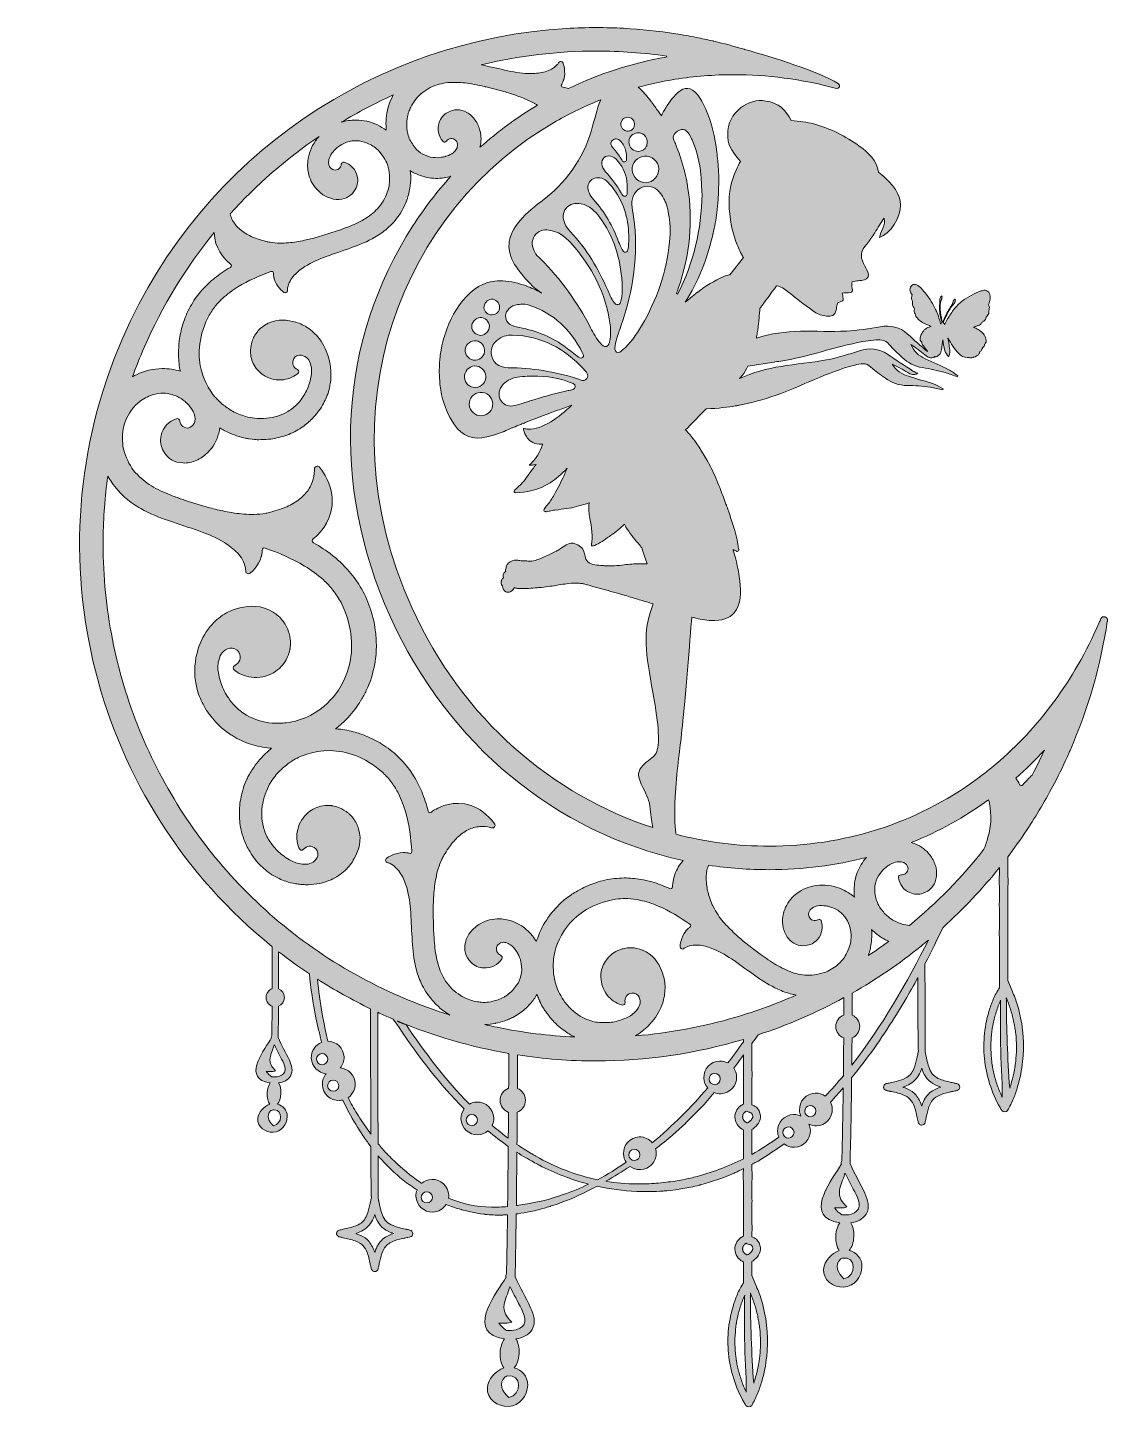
# Model space of a CAD drawing. Extents: x 96 to 867, y -992 to -8.
import ezdxf

# ---------------------------------------------------------------- set-up
doc = ezdxf.new("R2010")
doc.units = 0
doc.header["$MEASUREMENT"] = 0
doc.layers.add('Layer 1', color=7, linetype='Continuous', lineweight=0)

# ---------------------------------------------------------------- blocks, each defined once
blk = doc.blocks.new('Block_0')
at = {"layer": 'Layer 1', "true_color": 0x000000, "transparency": 33554687}
h = blk.add_hatch(color=18, dxfattribs=at)
h.dxf.hatch_style = 2
edge = h.paths.add_edge_path()
edge.add_spline(control_points=[(812.84, -541.22), (810.51, -543.42), (808.31, -545.75), (806.22, -548.18), (805.45, -549.07), (804.39, -548.87), (803.89, -547.87), (803.12, -546.31), (802.2, -544.86), (801.15, -543.51), (801.15, -543.51), (801.15, -543.5), (801.15, -543.5), (801.14, -543.49), (801.13, -543.48), (801.12, -543.45), (808.24, -537.2), (815.08, -530.53), (821.6, -523.47), (818.84, -529.48), (815.92, -535.4), (812.84, -541.22)], knot_values=[0, 0, 0, 0, 1, 1, 1, 2, 2, 2, 3, 3, 3, 4, 4, 4, 5, 5, 5, 6, 6, 6, 7, 7, 7, 7], degree=3, periodic=0)
edge = h.paths.add_edge_path()
edge.add_spline(control_points=[(797.64, -709.18), (798.51, -711.98), (799.26, -714.82), (799.85, -717.69), (799.98, -718.38), (800.12, -719.09), (800.24, -719.79), (800.31, -720.14), (800.37, -720.5), (800.43, -720.84), (800.46, -721.03), (800.49, -721.2), (800.52, -721.37), (800.52, -721.41), (800.52, -721.45), (800.53, -721.48), (800.53, -721.48), (800.53, -721.48), (800.53, -721.49), (800.54, -721.5), (800.54, -721.52), (800.54, -721.54), (800.54, -721.56), (800.54, -721.59), (800.56, -721.62), (800.56, -721.62), (800.56, -721.65), (800.56, -721.65), (800.76, -723.07), (800.96, -724.49), (801.11, -725.91), (801.73, -731.71), (801.81, -737.55), (801.3, -743.36), (801.17, -744.81), (801.01, -746.27), (800.82, -747.71), (800.82, -747.71), (800.68, -748.68), (800.68, -748.68), (800.65, -748.85), (800.63, -749), (800.61, -749.17), (800.61, -749.17), (800.6, -749.19), (800.6, -749.22), (800.6, -749.22), (800.6, -749.26), (800.6, -749.26), (800.6, -749.27), (800.59, -749.28), (800.59, -749.3), (800.58, -749.31), (800.58, -749.33), (800.58, -749.35), (800.58, -749.35), (800.58, -749.35), (800.58, -749.35), (800.46, -750.12), (800.33, -750.88), (800.19, -751.64), (799.66, -754.52), (798.99, -757.36), (798.19, -760.19), (797.79, -761.64), (797.33, -763.08), (796.85, -764.52), (795.71, -753.9), (795.54, -743.14), (795.09, -732.52), (794.83, -726.02), (794.62, -719.51), (794.5, -713), (794.41, -708.76), (794.6, -704.4), (794.41, -700.1), (794.51, -700.34), (794.61, -700.59), (794.7, -700.82), (795.78, -703.58), (796.77, -706.37), (797.64, -709.18)], knot_values=[0, 0, 0, 0, 1, 1, 1, 2, 2, 2, 3, 3, 3, 4, 4, 4, 5, 5, 5, 6, 6, 6, 7, 7, 7, 8, 8, 8, 9, 9, 9, 10, 10, 10, 11, 11, 11, 12, 12, 12, 13, 13, 13, 14, 14, 14, 15, 15, 15, 16, 16, 16, 17, 17, 17, 18, 18, 18, 19, 19, 19, 20, 20, 20, 21, 21, 21, 22, 22, 22, 23, 23, 23, 24, 24, 24, 25, 25, 25, 26, 26, 26, 27, 27, 27, 27], degree=3, periodic=0)
edge = h.paths.add_edge_path()
edge.add_spline(control_points=[(791.33, -770.77), (790.1, -768.05), (788.95, -765.3), (787.98, -762.5), (787, -759.7), (786.17, -756.87), (785.52, -753.99), (785.19, -752.56), (784.89, -751.12), (784.64, -749.67), (784.58, -749.32), (784.52, -748.98), (784.46, -748.63), (784.44, -748.5), (784.42, -748.38), (784.4, -748.25), (784.4, -748.25), (784.4, -748.29), (784.4, -748.29), (784.4, -748.27), (784.39, -748.24), (784.39, -748.2), (784.39, -748.2), (784.39, -748.2), (784.39, -748.19), (784.39, -748.19), (784.39, -748.14), (784.39, -748.14), (784.37, -748.05), (784.36, -747.96), (784.35, -747.89), (784.24, -747.17), (784.15, -746.45), (784.05, -745.72), (783.35, -739.88), (783.22, -733.97), (783.69, -728.11), (783.81, -726.65), (783.96, -725.19), (784.15, -723.74), (784.15, -723.74), (784.3, -722.69), (784.3, -722.69), (784.32, -722.56), (784.34, -722.41), (784.36, -722.28), (784.37, -722.25), (784.37, -722.23), (784.37, -722.2), (784.37, -722.2), (784.37, -722.19), (784.37, -722.19), (784.38, -722.18), (784.38, -722.17), (784.38, -722.17), (784.38, -722.17), (784.38, -722.15), (784.38, -722.15), (784.39, -722.14), (784.39, -722.14), (784.39, -722.13), (784.39, -722.12), (784.39, -722.11), (784.39, -722.11), (784.39, -722.07), (784.4, -722.02), (784.41, -721.97), (784.53, -721.25), (784.65, -720.52), (784.79, -719.8), (785.33, -716.92), (786.04, -714.06), (786.9, -711.23), (787.76, -708.4), (788.77, -705.61), (789.92, -702.86), (790.06, -702.51), (790.21, -702.16), (790.36, -701.81), (790.22, -705.56), (790.33, -709.34), (790.29, -713), (790.23, -719.68), (790.23, -726.34), (790.31, -733.01), (790.47, -745.7), (791.54, -758.39), (791.47, -771.07), (791.42, -770.96), (791.38, -770.87), (791.33, -770.77)], knot_values=[0, 0, 0, 0, 1, 1, 1, 2, 2, 2, 3, 3, 3, 4, 4, 4, 5, 5, 5, 6, 6, 6, 7, 7, 7, 8, 8, 8, 9, 9, 9, 10, 10, 10, 11, 11, 11, 12, 12, 12, 13, 13, 13, 14, 14, 14, 15, 15, 15, 16, 16, 16, 17, 17, 17, 18, 18, 18, 19, 19, 19, 20, 20, 20, 21, 21, 21, 22, 22, 22, 23, 23, 23, 24, 24, 24, 25, 25, 25, 26, 26, 26, 27, 27, 27, 28, 28, 28, 29, 29, 29, 30, 30, 30, 30], degree=3, periodic=0)
edge = h.paths.add_edge_path()
edge.add_spline(control_points=[(783.35, -572.8), (783.28, -575.08), (783.08, -577.38), (782.73, -579.63), (782.41, -581.65), (781.86, -583.64), (781.32, -585.63), (780.54, -588.55), (779.54, -591.41), (778.42, -594.22), (762.76, -614.15), (744.95, -632.34), (725.26, -648.48), (723.51, -648.26), (721.79, -647.99), (720.09, -647.5), (718.91, -647.15), (717.74, -646.75), (716.61, -646.27), (716.61, -646.27), (716.59, -646.27), (716.57, -646.26), (715.87, -645.96), (715.19, -645.65), (714.51, -645.31), (714.47, -645.29), (714.45, -645.27), (714.4, -645.27), (714.4, -645.27), (714.39, -645.27), (714.39, -645.27), (713.23, -644.64), (711.72, -643.66), (710.02, -642.22), (708.33, -640.77), (706.46, -638.86), (704.63, -636.33), (704.18, -635.63), (703.78, -634.92), (703.38, -634.18), (701.94, -631.44), (701.21, -628.54), (700.73, -625.52), (700.37, -623.19), (700.54, -620.86), (701.08, -618.57), (701.71, -615.96), (702.79, -613.57), (704.36, -611.38), (705.53, -609.78), (706.87, -608.34), (708.42, -607.13), (709.19, -606.54), (709.98, -605.98), (710.81, -605.49), (710.82, -605.48), (710.84, -605.47), (710.85, -605.46), (710.98, -605.39), (711.12, -605.3), (711.28, -605.21), (711.3, -605.19), (711.33, -605.18), (711.35, -605.16), (715.17, -602.87), (718.3, -602.97), (720.02, -603.31), (720.75, -603.46), (721.23, -603.65), (721.39, -603.72), (721.44, -603.75), (721.46, -603.75), (721.46, -603.75), (722.78, -604.41), (723.67, -605.48), (724.16, -607.08), (724.87, -609.37), (722.89, -612.29), (720.17, -612.37), (719.62, -612.38), (719.09, -612.46), (718.56, -612.6), (717.74, -612.8), (717.45, -613.45), (717.52, -614.13), (718.03, -618.88), (720.99, -623.26), (725.57, -625.09), (728.69, -626.66), (731.88, -626.55), (735.11, -625.52), (740.06, -623.95), (742.95, -620.51), (744.23, -615.54), (744.93, -612.82), (744.81, -610.09), (744.28, -607.43), (743.76, -604.72), (742.62, -602.21), (741.08, -599.86), (738.52, -595.92), (735.11, -593), (730.9, -591.01), (729.51, -590.34), (728.08, -589.83), (726.62, -589.44), (746.21, -581.53), (764.68, -571.28), (781.8, -558.87), (782.27, -560.64), (782.62, -562.44), (782.82, -564.29), (783.03, -566.15), (783.14, -568.02), (783.37, -569.88), (783.48, -570.84), (783.37, -571.83), (783.35, -572.8)], knot_values=[0, 0, 0, 0, 1, 1, 1, 2, 2, 2, 3, 3, 3, 4, 4, 4, 5, 5, 5, 6, 6, 6, 7, 7, 7, 8, 8, 8, 9, 9, 9, 10, 10, 10, 11, 11, 11, 12, 12, 12, 13, 13, 13, 14, 14, 14, 15, 15, 15, 16, 16, 16, 17, 17, 17, 18, 18, 18, 19, 19, 19, 20, 20, 20, 21, 21, 21, 22, 22, 22, 23, 23, 23, 24, 24, 24, 25, 25, 25, 26, 26, 26, 27, 27, 27, 28, 28, 28, 29, 29, 29, 30, 30, 30, 31, 31, 31, 32, 32, 32, 33, 33, 33, 34, 34, 34, 35, 35, 35, 36, 36, 36, 37, 37, 37, 38, 38, 38, 39, 39, 39, 39], degree=3, periodic=0)
edge = h.paths.add_edge_path()
edge.add_spline(control_points=[(684.2, -748.26), (684.27, -741.76), (684.32, -735.27), (684.37, -728.78), (687.6, -727.52), (689.89, -724.37), (689.89, -720.65), (689.89, -716.96), (687.65, -713.84), (684.49, -712.56), (684.51, -707.28), (684.51, -702.01), (684.52, -696.74), (701.7, -686.95), (718.12, -675.79), (733.62, -663.29), (735.37, -661.88), (737.1, -660.45), (738.82, -659.01), (723.82, -688.76), (705.66, -720.72), (684.2, -748.26)], knot_values=[0, 0, 0, 0, 1, 1, 1, 2, 2, 2, 3, 3, 3, 4, 4, 4, 5, 5, 5, 6, 6, 6, 7, 7, 7, 7], degree=3, periodic=0)
edge = h.paths.add_edge_path()
edge.add_spline(control_points=[(745.32, -763.05), (746.08, -763.35), (746.85, -763.61), (747.62, -763.85), (745.55, -764.55), (743.55, -765.32), (741.7, -766.49), (738.88, -768.26), (736.78, -770.79), (735.26, -774.21), (734.8, -775.26), (734.41, -776.31), (734.06, -777.39), (733.86, -776.79), (733.65, -776.19), (733.41, -775.6), (732.14, -772.36), (730.62, -769.99), (728.62, -768.17), (726.77, -766.46), (724.6, -765.44), (722.74, -764.67), (722.02, -764.38), (721.29, -764.1), (720.55, -763.85), (722.68, -763.14), (724.39, -762.38), (725.9, -761.49), (729.16, -759.57), (731.52, -756.75), (733.11, -752.87), (733.45, -752.05), (733.76, -751.2), (734.06, -750.31), (734.4, -751.35), (734.78, -752.4), (735.22, -753.43), (737.19, -757.94), (740.59, -761.18), (745.32, -763.05)], knot_values=[0, 0, 0, 0, 1, 1, 1, 2, 2, 2, 3, 3, 3, 4, 4, 4, 5, 5, 5, 6, 6, 6, 7, 7, 7, 8, 8, 8, 9, 9, 9, 10, 10, 10, 11, 11, 11, 12, 12, 12, 13, 13, 13, 13], degree=3, periodic=0)
edge = h.paths.add_edge_path()
edge.add_spline(control_points=[(635.33, -650.26), (635.97, -652.9), (636.99, -655.43), (638.76, -657.61), (642, -661.59), (646.05, -663.52), (651.22, -662.88), (654.58, -662.46), (657.53, -661.24), (659.71, -658.5), (663.1, -654.93), (663.96, -649.72), (662.46, -645.18), (662.24, -644.54), (661.69, -644.07), (660.87, -644.23), (660.33, -644.33), (659.81, -644.47), (659.3, -644.69), (656.8, -645.76), (653.79, -643.93), (653.48, -641.56), (653.26, -639.89), (653.61, -638.55), (654.54, -637.4), (654.54, -637.4), (654.56, -637.39), (654.59, -637.35), (654.72, -637.21), (655.07, -636.84), (655.67, -636.4), (657.09, -635.36), (659.89, -633.97), (664.32, -634.47), (664.35, -634.47), (664.38, -634.48), (664.41, -634.48), (664.58, -634.5), (664.74, -634.52), (664.9, -634.53), (664.91, -634.53), (664.93, -634.54), (664.95, -634.54), (665.91, -634.64), (666.86, -634.81), (667.81, -635.04), (669.72, -635.49), (671.54, -636.24), (673.26, -637.21), (675.61, -638.53), (677.59, -640.26), (679.24, -642.37), (680.69, -644.23), (681.82, -646.27), (682.46, -648.54), (683.28, -651.48), (683.83, -654.43), (683.66, -657.52), (683.61, -658.36), (683.54, -659.18), (683.43, -660), (682.81, -663.05), (681.92, -665.57), (680.98, -667.59), (680.05, -669.61), (679.07, -671.13), (678.28, -672.19), (678.28, -672.19), (678.28, -672.19), (678.27, -672.19), (678.24, -672.21), (678.21, -672.24), (678.19, -672.28), (677.72, -672.86), (677.22, -673.44), (676.72, -674), (676.7, -674.01), (676.69, -674.03), (676.69, -674.03), (675.86, -674.93), (674.97, -675.79), (674.03, -676.59), (672.61, -677.8), (671.08, -678.82), (669.49, -679.79), (667.86, -680.79), (666.16, -681.7), (664.4, -682.21), (659.92, -683.51), (655.39, -684.53), (650.62, -683.97), (648.54, -683.72), (646.5, -683.36), (644.48, -682.88), (642.49, -682.42), (640.63, -681.62), (638.74, -680.86), (634.85, -679.28), (631.23, -677.21), (627.69, -674.98), (625.62, -673.69), (623.64, -672.25), (621.62, -670.88), (620.7, -670.24), (619.78, -669.6), (618.87, -668.94), (618.87, -668.94), (607.72, -660.44), (607.72, -660.44), (607.72, -660.44), (607.7, -660.42), (607.7, -660.42), (605.29, -658.42), (602.92, -656.37), (600.63, -654.23), (597.79, -651.59), (595.04, -648.88), (592.57, -645.89), (591.26, -644.31), (589.93, -642.73), (588.8, -641.03), (587.53, -639.13), (586.39, -637.13), (585.39, -635.08), (584.96, -634.21), (584.44, -633.35), (584.15, -632.43), (583.58, -630.64), (582.91, -628.9), (582.32, -627.12), (581.33, -624.14), (580.76, -621.13), (580.47, -618.02), (580.19, -615.03), (580.29, -612.06), (580.92, -609.14), (581.19, -607.89), (581.56, -606.68), (582.03, -605.5), (596.19, -607.64), (610.63, -608.74), (625.28, -608.74), (649.3, -608.74), (672.52, -605.76), (694.62, -600), (693.21, -601.58), (691.97, -603.28), (690.86, -605.1), (688.68, -608.72), (687.23, -612.62), (686.44, -616.78), (685.71, -620.68), (685.62, -624.55), (686.17, -628.38), (686.17, -628.39), (686.17, -628.39), (686.17, -628.39), (685.14, -627.49), (684.06, -626.64), (682.92, -625.87), (679.45, -623.51), (675.69, -621.86), (671.6, -620.82), (668.81, -620.12), (665.99, -619.75), (663.17, -619.75), (657.83, -619.74), (652.78, -620.95), (648.08, -623.64), (645.23, -625.28), (642.74, -627.26), (640.65, -629.76), (637.65, -633.32), (635.77, -637.39), (635.08, -642.04), (634.68, -644.82), (634.68, -647.58), (635.33, -650.26)], knot_values=[0, 0, 0, 0, 1, 1, 1, 2, 2, 2, 3, 3, 3, 4, 4, 4, 5, 5, 5, 6, 6, 6, 7, 7, 7, 8, 8, 8, 9, 9, 9, 10, 10, 10, 11, 11, 11, 12, 12, 12, 13, 13, 13, 14, 14, 14, 15, 15, 15, 16, 16, 16, 17, 17, 17, 18, 18, 18, 19, 19, 19, 20, 20, 20, 21, 21, 21, 22, 22, 22, 23, 23, 23, 24, 24, 24, 25, 25, 25, 26, 26, 26, 27, 27, 27, 28, 28, 28, 29, 29, 29, 30, 30, 30, 31, 31, 31, 32, 32, 32, 33, 33, 33, 34, 34, 34, 35, 35, 35, 36, 36, 36, 37, 37, 37, 38, 38, 38, 39, 39, 39, 40, 40, 40, 41, 41, 41, 42, 42, 42, 43, 43, 43, 44, 44, 44, 45, 45, 45, 46, 46, 46, 47, 47, 47, 48, 48, 48, 49, 49, 49, 50, 50, 50, 51, 51, 51, 52, 52, 52, 53, 53, 53, 54, 54, 54, 55, 55, 55, 56, 56, 56, 57, 57, 57, 58, 58, 58, 59, 59, 59, 59], degree=3, periodic=0)
edge = h.paths.add_edge_path()
edge.add_spline(control_points=[(687.24, -840.35), (690.35, -846.37), (691.36, -852.29), (683.65, -854.53), (681.6, -855.13), (679.25, -855.23), (676.99, -854.95), (675.01, -853.61), (673.52, -851.99), (671.95, -850), (674.71, -849.84), (678.22, -850.49), (680.61, -849.29), (677.22, -845.8), (674.68, -842.53), (675.47, -837.39), (676.05, -833.64), (678.15, -829.75), (679.09, -825.99), (679.25, -825.77), (679.4, -825.55), (679.55, -825.34), (681.95, -830.42), (684.64, -835.33), (687.24, -840.35)], knot_values=[0, 0, 0, 0, 1, 1, 1, 2, 2, 2, 3, 3, 3, 4, 4, 4, 5, 5, 5, 6, 6, 6, 7, 7, 7, 8, 8, 8, 8], degree=3, periodic=0)
edge = h.paths.add_edge_path()
edge.add_spline(control_points=[(678.59, -900.55), (674.12, -896.56), (671.38, -890.86), (676.26, -886.45), (676.65, -886.26), (677.05, -886.08), (677.44, -885.92), (677.44, -885.92), (677.45, -885.92), (677.45, -885.92), (687.8, -883.97), (687.59, -898.9), (678.59, -900.55)], knot_values=[0, 0, 0, 0, 1, 1, 1, 2, 2, 2, 3, 3, 3, 4, 4, 4, 4], degree=3, periodic=0)
edge = h.paths.add_edge_path()
edge.add_spline(control_points=[(665.29, -770.31), (663.26, -768.9), (660.82, -768.06), (658.16, -768.16), (651.71, -768.4), (646.67, -773.83), (646.91, -780.27), (646.97, -781.82), (647.34, -783.26), (647.93, -784.58), (646.29, -783.81), (644.46, -783.35), (642.52, -783.43), (636.07, -783.66), (631.03, -789.09), (631.27, -795.53), (631.33, -796.95), (631.66, -798.26), (632.16, -799.5), (625.94, -803.99), (619.5, -808.12), (612.83, -811.82), (612.83, -811.82), (612.83, -807.99), (612.83, -807.99), (613.11, -803.82), (612.92, -798.63), (612.86, -797.15), (612.86, -797.11), (612.86, -797.08), (612.86, -797.02), (612.96, -796.24), (612.97, -795.2), (612.93, -794.08), (613.21, -793.93), (613.48, -793.75), (613.74, -793.57), (616.81, -791.37), (619.47, -788.02), (619.02, -784.02), (618.78, -781.84), (617.82, -779.68), (616.14, -778.22), (615.19, -777.4), (614.05, -776.73), (612.83, -776.4), (612.83, -776.4), (612.83, -776.03), (612.83, -776.03), (612.83, -776.01), (612.83, -775.98), (612.84, -775.95), (613.06, -773.97), (612.97, -771.62), (612.83, -769.9), (612.83, -769.9), (612.83, -758.96), (612.83, -758.96), (612.83, -758.92), (612.83, -758.89), (612.84, -758.86), (613.22, -755.78), (612.98, -751.15), (612.83, -746.92), (612.83, -746.92), (612.83, -739.79), (612.83, -739.79), (612.84, -739.76), (612.84, -739.73), (612.84, -739.71), (613.03, -737.54), (613.04, -734.95), (612.99, -732.65), (614.42, -730.67), (615.89, -728.64), (617.38, -726.56), (638.52, -719.59), (659.02, -710.7), (678.59, -700.04), (678.59, -704.17), (678.57, -708.31), (678.56, -712.43), (675.2, -713.62), (672.78, -716.83), (672.78, -720.65), (672.78, -724.43), (675.15, -727.62), (678.45, -728.82), (678.39, -737.8), (678.29, -746.77), (678.18, -755.74), (674, -760.79), (669.71, -765.67), (665.29, -770.31)], knot_values=[0, 0, 0, 0, 1, 1, 1, 2, 2, 2, 3, 3, 3, 4, 4, 4, 5, 5, 5, 6, 6, 6, 7, 7, 7, 8, 8, 8, 9, 9, 9, 10, 10, 10, 11, 11, 11, 12, 12, 12, 13, 13, 13, 14, 14, 14, 15, 15, 15, 16, 16, 16, 17, 17, 17, 18, 18, 18, 19, 19, 19, 20, 20, 20, 21, 21, 21, 22, 22, 22, 23, 23, 23, 24, 24, 24, 25, 25, 25, 26, 26, 26, 27, 27, 27, 28, 28, 28, 29, 29, 29, 30, 30, 30, 31, 31, 31, 31], degree=3, periodic=0)
edge = h.paths.add_edge_path()
edge.add_spline(control_points=[(654.78, -784.98), (652.58, -785.07), (650.73, -783.34), (650.65, -781.14), (650.57, -778.93), (652.28, -777.08), (654.48, -777), (656.69, -776.92), (658.55, -778.64), (658.63, -780.85), (658.72, -783.04), (656.99, -784.9), (654.78, -784.98)], knot_values=[0, 0, 0, 0, 1, 1, 1, 2, 2, 2, 3, 3, 3, 4, 4, 4, 4], degree=3, periodic=0)
edge = h.paths.add_edge_path()
edge.add_spline(control_points=[(639.15, -800.25), (636.95, -800.33), (635.08, -798.61), (635.01, -796.4), (634.92, -794.19), (636.65, -792.35), (638.85, -792.26), (641.06, -792.19), (642.9, -793.9), (642.98, -796.11), (643.06, -798.3), (641.35, -800.16), (639.15, -800.25)], knot_values=[0, 0, 0, 0, 1, 1, 1, 2, 2, 2, 3, 3, 3, 4, 4, 4, 4], degree=3, periodic=0)
edge = h.paths.add_edge_path()
edge.add_spline(control_points=[(612.71, -786.91), (612.71, -786.91), (612.71, -786.9), (612.71, -786.9), (612.7, -786.9), (612.44, -787.27), (612.34, -787.37), (612.09, -787.65), (611.82, -787.91), (611.54, -788.16), (611.38, -788.3), (611.2, -788.45), (611.03, -788.59), (611.02, -788.59), (610.63, -788.88), (610.52, -788.96), (610.32, -789.08), (610.13, -789.21), (609.92, -789.31), (609.92, -789.32), (609.92, -789.32), (609.92, -789.31), (609.91, -789.32), (609.9, -789.32), (609.88, -789.33), (609.86, -789.34), (609.82, -789.35), (609.79, -789.36), (609.79, -789.34), (609.73, -789.34), (609.62, -789.35), (609.6, -789.34), (609.58, -789.33), (609.55, -789.32), (609.39, -789.27), (609.23, -789.22), (609.08, -789.17), (609.04, -789.16), (609.02, -789.16), (609, -789.16), (609, -789.15), (608.99, -789.15), (608.99, -789.15), (608.99, -789.15), (608.99, -789.15), (608.99, -789.15), (608.91, -789.1), (608.84, -789.06), (608.83, -789.05), (608.62, -788.94), (608.42, -788.81), (608.22, -788.69), (608.22, -788.68), (608.21, -788.68), (608.2, -788.67), (608.2, -788.66), (608.2, -788.66), (608.19, -788.66), (608.18, -788.65), (608.16, -788.64), (608.14, -788.63), (608.06, -788.57), (608, -788.53), (607.98, -788.52), (608.02, -788.53), (608.09, -788.58), (608.15, -788.63), (608.02, -788.5), (607.8, -788.32), (607.78, -788.3), (607.75, -788.26), (607.51, -787.97), (607.36, -787.8), (607.42, -787.91), (607.47, -788.02), (607.31, -787.79), (607.3, -787.77), (607.27, -787.75), (607.27, -787.72), (607.27, -787.72), (607.26, -787.71), (607.26, -787.71), (607.2, -787.63), (607.14, -787.55), (607.09, -787.46), (607.07, -787.43), (607.05, -787.41), (607.05, -787.39), (606.92, -787.17), (606.81, -786.96), (606.69, -786.75), (606.66, -786.68), (606.63, -786.64), (606.61, -786.6), (606.61, -786.6), (606.61, -786.6), (606.61, -786.6), (606.61, -786.6), (606.61, -786.6), (606.61, -786.59), (606.58, -786.49), (606.56, -786.38), (606.54, -786.29), (606.47, -786.07), (606.42, -785.84), (606.37, -785.62), (606.37, -785.52), (606.34, -785.31), (606.33, -785.25), (606.32, -784.99), (606.34, -784.73), (606.36, -784.47), (606.4, -784.32), (606.42, -784.17), (606.47, -784.02), (606.5, -783.89), (606.54, -783.77), (606.58, -783.64), (606.61, -783.55), (606.64, -783.46), (606.68, -783.37), (606.69, -783.35), (606.69, -783.33), (606.69, -783.32), (606.67, -783.37), (606.63, -783.46), (606.59, -783.58), (606.56, -783.39), (606.9, -782.96), (607.05, -782.75), (607.05, -782.74), (607.06, -782.72), (607.07, -782.71), (607.08, -782.7), (607.11, -782.66), (607.13, -782.62), (607.12, -782.62), (607.15, -782.57), (607.26, -782.44), (607.23, -782.48), (607.2, -782.53), (607.16, -782.59), (607.21, -782.54), (607.29, -782.45), (607.29, -782.4), (607.29, -782.4), (607.26, -782.44), (607.26, -782.44), (607.28, -782.41), (607.29, -782.39), (607.29, -782.39), (607.5, -782.17), (607.69, -781.97), (607.91, -781.76), (607.92, -781.76), (607.96, -781.73), (608.02, -781.67), (608.02, -781.67), (608.02, -781.67), (608.02, -781.67), (608.11, -781.61), (608.25, -781.49), (608.29, -781.47), (608.49, -781.33), (608.71, -781.2), (608.93, -781.07), (609.34, -781.31), (609.81, -781.46), (610.31, -781.59), (610.59, -781.67), (610.88, -781.74), (611.16, -781.81), (611.3, -781.85), (611.44, -781.88), (611.58, -781.93), (611.7, -781.96), (611.78, -781.98), (611.82, -781.98), (612.03, -782.09), (612.25, -782.26), (612.44, -782.38), (612.45, -782.39), (612.45, -782.39), (612.45, -782.39), (612.54, -782.49), (612.65, -782.57), (612.75, -782.67), (612.78, -782.7), (612.8, -782.73), (612.83, -782.77), (612.88, -782.82), (612.93, -782.87), (612.97, -782.92), (612.97, -782.92), (612.98, -782.93), (612.98, -782.93), (613.06, -783.09), (613.16, -783.25), (613.25, -783.39), (613.26, -783.41), (613.27, -783.42), (613.28, -783.43), (613.35, -783.7), (613.44, -783.95), (613.5, -784.23), (613.51, -784.27), (613.52, -784.35), (613.53, -784.42), (613.53, -784.43), (613.53, -784.43), (613.53, -784.45), (613.53, -784.45), (613.53, -784.55), (613.53, -784.55), (613.54, -784.72), (613.52, -784.9), (613.53, -785.08), (613.53, -785.14), (613.53, -785.19), (613.54, -785.22), (613.49, -785.45), (613.35, -785.74), (613.3, -785.92), (613.3, -785.92), (613.3, -785.93), (613.3, -785.93), (613.24, -786.03), (613.18, -786.14), (613.13, -786.25), (613.04, -786.42), (612.94, -786.58), (612.83, -786.73), (612.8, -786.8), (612.75, -786.86), (612.71, -786.91)], knot_values=[0, 0, 0, 0, 1, 1, 1, 2, 2, 2, 3, 3, 3, 4, 4, 4, 5, 5, 5, 6, 6, 6, 7, 7, 7, 8, 8, 8, 9, 9, 9, 10, 10, 10, 11, 11, 11, 12, 12, 12, 13, 13, 13, 14, 14, 14, 15, 15, 15, 16, 16, 16, 17, 17, 17, 18, 18, 18, 19, 19, 19, 20, 20, 20, 21, 21, 21, 22, 22, 22, 23, 23, 23, 24, 24, 24, 25, 25, 25, 26, 26, 26, 27, 27, 27, 28, 28, 28, 29, 29, 29, 30, 30, 30, 31, 31, 31, 32, 32, 32, 33, 33, 33, 34, 34, 34, 35, 35, 35, 36, 36, 36, 37, 37, 37, 38, 38, 38, 39, 39, 39, 40, 40, 40, 41, 41, 41, 42, 42, 42, 43, 43, 43, 44, 44, 44, 45, 45, 45, 46, 46, 46, 47, 47, 47, 48, 48, 48, 49, 49, 49, 50, 50, 50, 51, 51, 51, 52, 52, 52, 53, 53, 53, 54, 54, 54, 55, 55, 55, 56, 56, 56, 57, 57, 57, 58, 58, 58, 59, 59, 59, 60, 60, 60, 61, 61, 61, 62, 62, 62, 63, 63, 63, 64, 64, 64, 65, 65, 65, 66, 66, 66, 67, 67, 67, 68, 68, 68, 69, 69, 69, 70, 70, 70, 71, 71, 71, 72, 72, 72, 73, 73, 73, 74, 74, 74, 75, 75, 75, 76, 76, 76, 77, 77, 77, 78, 78, 78, 78], degree=3, periodic=0)
edge = h.paths.add_edge_path()
edge.add_spline(control_points=[(613.03, -877.2), (613.02, -877.19), (613, -877.17), (612.98, -877.15), (613.06, -877.3), (613.16, -877.47), (613.25, -877.61), (613.26, -877.61), (613.26, -877.63), (613.27, -877.63), (613.19, -877.34), (613.49, -877.98), (613.28, -877.65), (613.35, -877.92), (613.44, -878.17), (613.5, -878.45), (613.51, -878.49), (613.52, -878.56), (613.53, -878.64), (613.53, -878.48), (613.53, -878.31), (613.54, -878.6), (613.55, -878.78), (613.55, -878.78), (613.53, -878.73), (613.53, -878.73), (613.53, -878.76), (613.53, -878.76), (613.54, -878.95), (613.52, -879.11), (613.53, -879.29), (613.53, -879.36), (613.53, -879.4), (613.54, -879.44), (613.56, -879.34), (613.57, -879.26), (613.55, -879.19), (613.62, -879.46), (613.57, -879.55), (613.54, -879.44), (613.49, -879.67), (613.34, -879.97), (613.29, -880.14), (613.3, -880.11), (613.31, -880.1), (613.33, -880.08), (613.36, -880.02), (613.38, -879.99), (613.39, -879.99), (613.39, -880.04), (613.23, -880.42), (613.29, -880.15), (613.24, -880.25), (613.18, -880.36), (613.13, -880.47), (613.06, -880.59), (612.99, -880.71), (612.91, -880.83), (612.85, -880.92), (612.78, -881.03), (612.71, -881.14), (612.67, -881.17), (612.42, -881.5), (612.34, -881.59), (612.09, -881.86), (611.82, -882.12), (611.54, -882.37), (611.38, -882.52), (611.2, -882.67), (611.03, -882.8), (611.01, -882.8), (610.63, -883.1), (610.52, -883.18), (610.32, -883.3), (610.13, -883.42), (609.92, -883.53), (609.91, -883.53), (609.9, -883.53), (609.88, -883.54), (609.85, -883.55), (609.82, -883.56), (609.79, -883.57), (609.79, -883.56), (609.73, -883.56), (609.62, -883.56), (609.6, -883.55), (609.58, -883.55), (609.55, -883.54), (609.39, -883.49), (609.23, -883.44), (609.08, -883.39), (609.05, -883.38), (609.04, -883.38), (609.02, -883.38), (608.93, -883.33), (608.84, -883.27), (608.83, -883.27), (608.6, -883.15), (608.41, -883.02), (608.2, -882.89), (608.2, -882.89), (608.2, -882.88), (608.19, -882.88), (608.19, -882.88), (608.19, -882.87), (608.19, -882.87), (608.19, -882.87), (608.19, -882.87), (608.18, -882.87), (608.18, -882.87), (608.17, -882.86), (608.17, -882.85), (608.17, -882.85), (608.16, -882.85), (608.15, -882.84), (608.03, -882.72), (607.8, -882.53), (607.78, -882.52), (607.75, -882.47), (607.51, -882.18), (607.36, -882.02), (607.42, -882.12), (607.47, -882.25), (607.31, -882.01), (607.29, -881.98), (607.27, -881.95), (607.26, -881.92), (607.26, -881.92), (607.25, -881.92), (607.25, -881.92), (607.2, -881.84), (607.14, -881.76), (607.09, -881.67), (607.03, -881.59), (606.99, -881.5), (606.94, -881.42), (606.86, -881.27), (606.78, -881.12), (606.69, -880.97), (606.67, -880.92), (606.65, -880.88), (606.63, -880.85), (606.63, -880.86), (606.63, -880.88), (606.63, -880.89), (606.61, -880.84), (606.6, -880.82), (606.6, -880.8), (606.61, -880.8), (606.61, -880.81), (606.61, -880.81), (606.58, -880.7), (606.56, -880.59), (606.54, -880.51), (606.47, -880.29), (606.42, -880.06), (606.37, -879.84), (606.37, -879.84), (606.36, -879.84), (606.36, -879.84), (606.36, -879.84), (606.36, -879.82), (606.36, -879.8), (606.36, -879.82), (606.36, -879.82), (606.37, -879.84), (606.37, -879.75), (606.34, -879.53), (606.33, -879.48), (606.32, -879.21), (606.34, -878.95), (606.36, -878.69), (606.36, -878.69), (606.36, -878.71), (606.35, -878.72), (606.25, -879.09), (606.39, -878.17), (606.36, -878.56), (606.36, -878.61), (606.36, -878.64), (606.36, -878.69), (606.4, -878.54), (606.42, -878.38), (606.47, -878.23), (606.5, -878.11), (606.54, -877.98), (606.58, -877.86), (606.61, -877.77), (606.64, -877.67), (606.68, -877.58), (606.69, -877.56), (606.69, -877.55), (606.69, -877.53), (606.67, -877.59), (606.63, -877.67), (606.59, -877.79), (606.56, -877.6), (606.91, -877.16), (607.05, -876.96), (607.05, -876.95), (607.06, -876.94), (607.07, -876.93), (607.08, -876.92), (607.11, -876.87), (607.14, -876.83), (607.18, -876.79), (607.29, -876.67), (607.29, -876.62), (607.28, -876.63), (607.27, -876.64), (607.26, -876.65), (607.28, -876.63), (607.29, -876.61), (607.29, -876.61), (607.5, -876.39), (607.69, -876.18), (607.91, -875.98), (607.92, -875.98), (607.96, -875.94), (608.02, -875.9), (608.02, -875.89), (608.02, -875.89), (608.02, -875.89), (608.11, -875.83), (608.25, -875.71), (608.29, -875.68), (608.49, -875.55), (608.71, -875.41), (608.93, -875.28), (609.34, -875.53), (609.81, -875.68), (610.31, -875.81), (610.31, -875.81), (611.16, -876.03), (611.16, -876.03), (611.3, -876.06), (611.44, -876.1), (611.58, -876.14), (611.69, -876.17), (611.76, -876.19), (611.81, -876.2), (611.82, -876.2), (611.82, -876.2), (611.82, -876.2), (612.03, -876.3), (612.24, -876.48), (612.44, -876.59), (612.44, -876.59), (612.44, -876.59), (612.44, -876.59), (612.53, -876.7), (612.65, -876.78), (612.75, -876.89), (612.78, -876.92), (612.8, -876.95), (612.83, -876.98), (612.88, -877.03), (612.93, -877.09), (612.97, -877.14), (612.82, -876.83), (613.28, -877.48), (613.03, -877.2)], knot_values=[0, 0, 0, 0, 1, 1, 1, 2, 2, 2, 3, 3, 3, 4, 4, 4, 5, 5, 5, 6, 6, 6, 7, 7, 7, 8, 8, 8, 9, 9, 9, 10, 10, 10, 11, 11, 11, 12, 12, 12, 13, 13, 13, 14, 14, 14, 15, 15, 15, 16, 16, 16, 17, 17, 17, 18, 18, 18, 19, 19, 19, 20, 20, 20, 21, 21, 21, 22, 22, 22, 23, 23, 23, 24, 24, 24, 25, 25, 25, 26, 26, 26, 27, 27, 27, 28, 28, 28, 29, 29, 29, 30, 30, 30, 31, 31, 31, 32, 32, 32, 33, 33, 33, 34, 34, 34, 35, 35, 35, 36, 36, 36, 37, 37, 37, 38, 38, 38, 39, 39, 39, 40, 40, 40, 41, 41, 41, 42, 42, 42, 43, 43, 43, 44, 44, 44, 45, 45, 45, 46, 46, 46, 47, 47, 47, 48, 48, 48, 49, 49, 49, 50, 50, 50, 51, 51, 51, 52, 52, 52, 53, 53, 53, 54, 54, 54, 55, 55, 55, 56, 56, 56, 57, 57, 57, 58, 58, 58, 59, 59, 59, 60, 60, 60, 61, 61, 61, 62, 62, 62, 63, 63, 63, 64, 64, 64, 65, 65, 65, 66, 66, 66, 67, 67, 67, 68, 68, 68, 69, 69, 69, 70, 70, 70, 71, 71, 71, 72, 72, 72, 73, 73, 73, 74, 74, 74, 75, 75, 75, 76, 76, 76, 77, 77, 77, 78, 78, 78, 79, 79, 79, 80, 80, 80, 81, 81, 81, 82, 82, 82, 83, 83, 83, 84, 84, 84, 85, 85, 85, 86, 86, 86, 87, 87, 87, 87], degree=3, periodic=0)
edge = h.paths.add_edge_path()
edge.add_spline(control_points=[(615.08, -919.64), (615.96, -922.44), (616.71, -925.29), (617.29, -928.15), (617.43, -928.84), (617.56, -929.55), (617.68, -930.26), (617.75, -930.61), (617.81, -930.96), (617.87, -931.31), (617.9, -931.49), (617.93, -931.67), (617.96, -931.84), (617.96, -931.87), (617.97, -931.91), (617.97, -931.95), (617.97, -931.95), (617.97, -931.95), (617.97, -931.96), (617.98, -931.96), (617.98, -931.98), (617.98, -932.01), (617.98, -932.02), (617.98, -932.05), (618, -932.08), (618, -932.09), (618, -932.11), (618, -932.12), (618.21, -933.54), (618.4, -934.96), (618.55, -936.37), (619.17, -942.18), (619.25, -948.01), (618.74, -953.83), (618.61, -955.27), (618.46, -956.73), (618.26, -958.17), (618.21, -958.5), (618.17, -958.82), (618.12, -959.15), (618.1, -959.31), (618.07, -959.46), (618.05, -959.63), (618.05, -959.63), (618.04, -959.65), (618.04, -959.68), (618.04, -959.68), (618.04, -959.69), (618.04, -959.69), (618.04, -959.7), (618.04, -959.71), (618.04, -959.72), (618.04, -959.74), (618.03, -959.74), (618.03, -959.76), (618.02, -959.78), (618.02, -959.79), (618.02, -959.81), (618.02, -959.81), (618.02, -959.81), (618.02, -959.82), (617.9, -960.58), (617.77, -961.35), (617.63, -962.1), (617.1, -964.98), (616.43, -967.83), (615.63, -970.65), (615.23, -972.1), (614.78, -973.54), (614.3, -974.98), (613.15, -964.36), (612.98, -953.61), (612.53, -942.98), (612.27, -936.48), (612.07, -929.97), (611.94, -923.46), (611.85, -919.23), (612.04, -914.86), (611.85, -910.56), (611.96, -910.8), (612.05, -911.05), (612.14, -911.29), (613.22, -914.04), (614.21, -916.83), (615.08, -919.64)], knot_values=[0, 0, 0, 0, 1, 1, 1, 2, 2, 2, 3, 3, 3, 4, 4, 4, 5, 5, 5, 6, 6, 6, 7, 7, 7, 8, 8, 8, 9, 9, 9, 10, 10, 10, 11, 11, 11, 12, 12, 12, 13, 13, 13, 14, 14, 14, 15, 15, 15, 16, 16, 16, 17, 17, 17, 18, 18, 18, 19, 19, 19, 20, 20, 20, 21, 21, 21, 22, 22, 22, 23, 23, 23, 24, 24, 24, 25, 25, 25, 26, 26, 26, 27, 27, 27, 28, 28, 28, 28], degree=3, periodic=0)
edge = h.paths.add_edge_path()
edge.add_spline(control_points=[(608.77, -981.24), (607.54, -978.51), (606.39, -975.76), (605.41, -972.96), (604.44, -970.16), (603.61, -967.33), (602.96, -964.45), (602.63, -963.02), (602.34, -961.58), (602.09, -960.13), (602.03, -959.79), (601.96, -959.44), (601.91, -959.1), (601.89, -958.96), (601.86, -958.84), (601.84, -958.71), (601.83, -958.7), (601.83, -958.68), (601.83, -958.66), (601.83, -958.66), (601.83, -958.66), (601.83, -958.65), (601.83, -958.63), (601.83, -958.61), (601.83, -958.6), (601.81, -958.52), (601.81, -958.42), (601.8, -958.35), (601.69, -957.63), (601.59, -956.91), (601.5, -956.18), (600.79, -950.34), (600.66, -944.43), (601.13, -938.57), (601.25, -937.11), (601.41, -935.65), (601.6, -934.21), (601.6, -934.21), (601.74, -933.15), (601.74, -933.15), (601.76, -933.02), (601.78, -932.88), (601.81, -932.74), (601.81, -932.71), (601.81, -932.69), (601.81, -932.66), (601.81, -932.66), (601.81, -932.65), (601.81, -932.65), (601.82, -932.64), (601.82, -932.64), (601.82, -932.64), (601.81, -932.63), (601.82, -932.62), (601.82, -932.62), (601.83, -932.6), (601.83, -932.6), (601.83, -932.6), (601.83, -932.58), (601.83, -932.58), (601.83, -932.58), (601.83, -932.53), (601.84, -932.48), (601.85, -932.43), (601.98, -931.71), (602.09, -930.98), (602.23, -930.27), (602.77, -927.38), (603.49, -924.52), (604.34, -921.69), (605.2, -918.87), (606.21, -916.07), (607.36, -913.33), (607.5, -912.97), (607.65, -912.62), (607.8, -912.28), (607.66, -916.03), (607.78, -919.8), (607.73, -923.46), (607.67, -930.14), (607.67, -936.8), (607.75, -943.48), (607.91, -956.16), (608.99, -968.85), (608.91, -981.53), (608.86, -981.42), (608.82, -981.33), (608.77, -981.24)], knot_values=[0, 0, 0, 0, 1, 1, 1, 2, 2, 2, 3, 3, 3, 4, 4, 4, 5, 5, 5, 6, 6, 6, 7, 7, 7, 8, 8, 8, 9, 9, 9, 10, 10, 10, 11, 11, 11, 12, 12, 12, 13, 13, 13, 14, 14, 14, 15, 15, 15, 16, 16, 16, 17, 17, 17, 18, 18, 18, 19, 19, 19, 20, 20, 20, 21, 21, 21, 22, 22, 22, 23, 23, 23, 24, 24, 24, 25, 25, 25, 26, 26, 26, 27, 27, 27, 28, 28, 28, 29, 29, 29, 29], degree=3, periodic=0)
edge = h.paths.add_edge_path()
edge.add_spline(control_points=[(571.63, -828.16), (571.63, -828.16), (571.63, -828.17), (571.63, -828.17), (570.88, -828.36), (565.94, -829.66), (558.25, -830.86), (554.28, -831.49), (549.56, -832.08), (544.31, -832.49), (543.79, -832.53), (543.25, -832.57), (542.72, -832.61), (538.76, -832.86), (534.74, -832.97), (530.65, -832.93), (523.16, -832.85), (515.89, -832.19), (508.82, -831.04), (514.83, -827.61), (520.57, -824.04), (526.16, -820.45), (528.21, -821.95), (530.73, -822.85), (533.47, -822.75), (539.91, -822.51), (544.94, -817.09), (544.71, -810.63), (544.67, -809.69), (544.5, -808.81), (544.27, -807.95), (548.34, -804.85), (552.28, -801.64), (556.12, -798.32), (556.12, -798.32), (556.12, -798.33), (556.12, -798.33), (556.12, -798.33), (556.26, -798.2), (556.26, -798.2), (556.26, -798.2), (556.31, -798.16), (556.31, -798.16), (556.31, -798.16), (565.79, -789.5), (565.79, -789.5), (565.79, -789.5), (565.88, -789.41), (565.88, -789.41), (573.02, -782.58), (579.75, -775.35), (586.14, -767.82), (587.58, -768.39), (589.15, -768.68), (590.8, -768.61), (597.23, -768.38), (602.28, -762.96), (602.05, -756.51), (601.96, -754.23), (601.21, -752.15), (600.01, -750.39), (601.67, -748.16), (604.13, -744.82), (607.05, -740.83), (607.05, -740.83), (607.05, -747.09), (607.05, -747.09), (606.89, -751.25), (606.67, -755.78), (607.04, -758.82), (607.05, -758.85), (607.05, -758.88), (607.05, -758.92), (607.05, -758.92), (607.05, -769.99), (607.05, -769.99), (606.91, -771.68), (606.82, -773.96), (607.04, -775.9), (607.05, -775.92), (607.05, -775.95), (607.05, -775.98), (606.08, -776.36), (605.3, -776.83), (604.47, -777.49), (603.26, -778.45), (602.27, -779.72), (601.64, -781.14), (600.07, -784.72), (600.78, -788.59), (603.2, -791.6), (604.19, -792.83), (605.5, -793.76), (606.94, -794.37), (606.92, -795.28), (606.93, -796.11), (607, -796.8), (607.02, -796.98), (607.03, -797.17), (607.02, -797.35), (606.94, -799.04), (606.78, -803.92), (607.05, -807.91), (607.05, -807.91), (607.05, -814.91), (607.05, -814.91), (595.88, -820.58), (584.09, -825.09), (571.63, -828.16)], knot_values=[0, 0, 0, 0, 1, 1, 1, 2, 2, 2, 3, 3, 3, 4, 4, 4, 5, 5, 5, 6, 6, 6, 7, 7, 7, 8, 8, 8, 9, 9, 9, 10, 10, 10, 11, 11, 11, 12, 12, 12, 13, 13, 13, 14, 14, 14, 15, 15, 15, 16, 16, 16, 17, 17, 17, 18, 18, 18, 19, 19, 19, 20, 20, 20, 21, 21, 21, 22, 22, 22, 23, 23, 23, 24, 24, 24, 25, 25, 25, 26, 26, 26, 27, 27, 27, 28, 28, 28, 29, 29, 29, 30, 30, 30, 31, 31, 31, 32, 32, 32, 33, 33, 33, 34, 34, 34, 35, 35, 35, 36, 36, 36, 36], degree=3, periodic=0)
edge = h.paths.add_edge_path()
edge.add_spline(control_points=[(533.07, -812.07), (533.14, -814.27), (531.44, -816.13), (529.22, -816.2), (527.03, -816.29), (525.16, -814.56), (525.09, -812.37), (525, -810.16), (526.72, -808.3), (528.93, -808.21), (531.14, -808.14), (532.98, -809.86), (533.07, -812.07)], knot_values=[0, 0, 0, 0, 1, 1, 1, 2, 2, 2, 3, 3, 3, 4, 4, 4, 4], degree=3, periodic=0)
edge = h.paths.add_edge_path()
edge.add_spline(control_points=[(590.4, -757.94), (590.48, -760.14), (588.76, -762), (586.56, -762.08), (584.34, -762.16), (582.51, -760.44), (582.42, -758.24), (582.34, -756.03), (584.05, -754.17), (586.26, -754.09), (588.46, -754.01), (590.32, -755.73), (590.4, -757.94)], knot_values=[0, 0, 0, 0, 1, 1, 1, 2, 2, 2, 3, 3, 3, 4, 4, 4, 4], degree=3, periodic=0)
edge = h.paths.add_edge_path()
edge.add_spline(control_points=[(458.77, -813.12), (458.77, -813.12), (458.54, -812.99), (458.54, -812.99), (458.54, -812.99), (457.16, -812.18), (457.16, -812.18), (457.16, -812.18), (455.91, -811.44), (455.91, -811.44), (455.91, -811.44), (455.52, -811.21), (455.52, -811.21), (452.07, -809.17), (448.7, -807), (445.38, -804.74), (445.45, -796.34), (445.51, -788.55), (445.56, -781.82), (448.95, -780.5), (451.36, -777.19), (451.36, -773.28), (451.36, -769.41), (449, -766.12), (445.67, -764.77), (445.7, -756.8), (445.72, -748.82), (445.72, -740.85), (464.43, -743.75), (483.19, -745.18), (501.82, -745.18), (537.67, -745.18), (573.09, -739.92), (606.99, -729.82), (606.96, -730.37), (606.94, -730.97), (606.92, -731.61), (602.17, -738.08), (598.05, -743.62), (595.77, -746.63), (594.02, -745.71), (592.05, -745.18), (589.93, -745.26), (583.48, -745.49), (578.45, -750.92), (578.68, -757.36), (578.78, -760.06), (579.82, -762.47), (581.42, -764.39), (569.4, -778.43), (556.17, -791.75), (541.89, -803.52), (539.65, -800.89), (536.32, -799.25), (532.6, -799.39), (526.16, -799.63), (521.11, -805.05), (521.35, -811.49), (521.42, -813.72), (522.16, -815.76), (523.31, -817.49), (516.64, -822.01), (509.82, -826.21), (502.76, -829.93), (487.03, -826.66), (472.41, -820.81), (458.77, -813.12)], knot_values=[0, 0, 0, 0, 1, 1, 1, 2, 2, 2, 3, 3, 3, 4, 4, 4, 5, 5, 5, 6, 6, 6, 7, 7, 7, 8, 8, 8, 9, 9, 9, 10, 10, 10, 11, 11, 11, 12, 12, 12, 13, 13, 13, 14, 14, 14, 15, 15, 15, 16, 16, 16, 17, 17, 17, 18, 18, 18, 19, 19, 19, 20, 20, 20, 21, 21, 21, 22, 22, 22, 22], degree=3, periodic=0)
edge = h.paths.add_edge_path()
edge.add_spline(control_points=[(478.41, -840.52), (477.51, -840.77), (476.33, -841.15), (474.81, -841.71), (474.8, -841.72), (474.77, -841.72), (474.76, -841.73), (465.83, -845.02), (453.91, -847.07), (446.77, -848.09), (446.12, -848.19), (445.5, -848.27), (444.94, -848.35), (445.1, -835.51), (445.23, -822.41), (445.33, -810.3), (447.42, -811.66), (449.54, -812.97), (451.69, -814.25), (451.69, -814.25), (451.69, -814.25), (451.69, -814.25), (451.69, -814.25), (451.72, -814.27), (451.77, -814.3), (451.8, -814.32), (451.83, -814.34), (451.87, -814.36), (452.65, -814.8), (455.54, -816.45), (458, -817.79), (459.43, -818.58), (460.7, -819.26), (461.31, -819.53), (461.33, -819.54), (461.34, -819.54), (461.36, -819.55), (461.38, -819.56), (461.38, -819.56), (461.39, -819.56), (472.42, -825.25), (484.06, -829.88), (496.49, -833.09), (490.59, -835.93), (484.56, -838.4), (478.41, -840.52)], knot_values=[0, 0, 0, 0, 1, 1, 1, 2, 2, 2, 3, 3, 3, 4, 4, 4, 5, 5, 5, 6, 6, 6, 7, 7, 7, 8, 8, 8, 9, 9, 9, 10, 10, 10, 11, 11, 11, 12, 12, 12, 13, 13, 13, 14, 14, 14, 15, 15, 15, 15], degree=3, periodic=0)
edge = h.paths.add_edge_path()
edge.add_spline(control_points=[(431.28, -721.21), (428.78, -720.69), (426.3, -720.15), (423.81, -719.57), (423.33, -719.46), (422.86, -719.35), (422.39, -719.24), (425.01, -719.15), (427.47, -718.83), (429.7, -718.4), (429.79, -718.38), (429.87, -718.37), (429.95, -718.35), (432.24, -717.94), (434.49, -717.33), (436.7, -716.56), (437.42, -716.3), (438.11, -716.03), (438.8, -715.75), (439.15, -715.61), (439.46, -715.48), (439.75, -715.36), (441.08, -714.79), (441.86, -714.37), (441.98, -714.31), (441.99, -714.3), (442, -714.3), (442, -714.3), (442, -714.3), (442.33, -714.13), (442.33, -714.13), (444, -713.27), (445.64, -712.29), (447.22, -711.21), (450.05, -709.29), (452.58, -707.05), (454.81, -704.53), (456.7, -702.39), (458.31, -700.11), (459.66, -697.67), (460.09, -698.89), (460.54, -700.03), (460.97, -701.06), (460.97, -701.06), (460.97, -701.07), (460.97, -701.07), (461.03, -701.21), (461.1, -701.36), (461.16, -701.5), (461.39, -702.04), (461.62, -702.54), (461.84, -703.02), (461.84, -703.03), (461.84, -703.03), (461.84, -703.03), (461.93, -703.29), (462.05, -703.53), (462.2, -703.78), (462.2, -703.78), (462.2, -703.78), (462.2, -703.78), (463.62, -706.73), (464.8, -708.49), (465.01, -708.8), (465.01, -708.81), (465.02, -708.82), (465.03, -708.82), (465.03, -708.84), (465.03, -708.84), (465.04, -708.84), (465.04, -708.84), (465.04, -708.85), (465.04, -708.85), (465.24, -709.15), (465.44, -709.46), (465.65, -709.75), (467.04, -711.65), (468.48, -713.51), (470.01, -715.31), (472.59, -718.37), (475.56, -720.99), (478.73, -723.35), (481.21, -725.21), (483.87, -726.77), (486.66, -728.08), (477.36, -727.67), (468.07, -726.89), (458.82, -725.75), (449.58, -724.6), (440.38, -723.08), (431.28, -721.21)], knot_values=[0, 0, 0, 0, 1, 1, 1, 2, 2, 2, 3, 3, 3, 4, 4, 4, 5, 5, 5, 6, 6, 6, 7, 7, 7, 8, 8, 8, 9, 9, 9, 10, 10, 10, 11, 11, 11, 12, 12, 12, 13, 13, 13, 14, 14, 14, 15, 15, 15, 16, 16, 16, 17, 17, 17, 18, 18, 18, 19, 19, 19, 20, 20, 20, 21, 21, 21, 22, 22, 22, 23, 23, 23, 24, 24, 24, 25, 25, 25, 26, 26, 26, 27, 27, 27, 28, 28, 28, 29, 29, 29, 30, 30, 30, 30], degree=3, periodic=0)
edge = h.paths.add_edge_path()
edge.add_spline(control_points=[(448.57, -922.07), (451.84, -928.4), (452.89, -934.62), (444.8, -936.98), (442.64, -937.6), (440.18, -937.71), (437.8, -937.42), (435.72, -936.01), (434.16, -934.31), (432.51, -932.22), (435.4, -932.05), (439.1, -932.74), (441.6, -931.47), (438.05, -927.81), (435.37, -924.37), (436.21, -918.97), (436.81, -915.03), (439.02, -910.95), (440.01, -907), (440.17, -906.76), (440.34, -906.53), (440.49, -906.31), (443.01, -911.65), (445.84, -916.81), (448.57, -922.07)], knot_values=[0, 0, 0, 0, 1, 1, 1, 2, 2, 2, 3, 3, 3, 4, 4, 4, 5, 5, 5, 6, 6, 6, 7, 7, 7, 8, 8, 8, 8], degree=3, periodic=0)
edge = h.paths.add_edge_path()
edge.add_spline(control_points=[(439.49, -985.32), (434.79, -981.13), (431.92, -975.14), (437.03, -970.51), (437.45, -970.31), (437.86, -970.12), (438.28, -969.95), (438.28, -969.95), (438.29, -969.95), (438.29, -969.95), (449.16, -967.9), (448.93, -983.59), (439.49, -985.32)], knot_values=[0, 0, 0, 0, 1, 1, 1, 2, 2, 2, 3, 3, 3, 4, 4, 4, 4], degree=3, periodic=0)
edge = h.paths.add_edge_path()
edge.add_spline(control_points=[(427.13, -849.5), (416.5, -849.43), (406.27, -847.05), (396.58, -842.99), (396.66, -842.31), (396.73, -841.62), (396.7, -840.9), (396.46, -834.45), (391.04, -829.42), (384.59, -829.65), (381.84, -829.75), (379.38, -830.84), (377.43, -832.5), (377.43, -832.5), (377.38, -832.47), (377.28, -832.4), (377.24, -832.37), (377.21, -832.35), (377.15, -832.32), (375.71, -831.33), (368.78, -826.53), (360.73, -819.26), (358.06, -816.86), (355.27, -814.18), (352.52, -811.29), (350.4, -809.06), (348.3, -806.69), (346.28, -804.23), (346.23, -773.2), (346.17, -730.71), (346.12, -710.49), (349.01, -711.84), (351.92, -713.15), (354.87, -714.43), (355.64, -714.77), (356.42, -715.1), (357.19, -715.43), (357.19, -715.43), (359.58, -718.87), (359.58, -718.87), (359.58, -718.87), (361.33, -721.4), (361.33, -721.4), (375.15, -742.23), (390.42, -762.11), (407.66, -779.4), (406.2, -781.43), (405.34, -783.9), (405.44, -786.6), (405.68, -793.04), (411.11, -798.08), (417.55, -797.84), (420.28, -797.75), (422.74, -796.67), (424.67, -795.02), (429.36, -798.94), (434.19, -802.64), (439.15, -806.12), (439.03, -819.58), (438.89, -834.52), (438.71, -849.04), (434.88, -849.35), (431.03, -849.52), (427.13, -849.5)], knot_values=[0, 0, 0, 0, 1, 1, 1, 2, 2, 2, 3, 3, 3, 4, 4, 4, 5, 5, 5, 6, 6, 6, 7, 7, 7, 8, 8, 8, 9, 9, 9, 10, 10, 10, 11, 11, 11, 12, 12, 12, 13, 13, 13, 14, 14, 14, 15, 15, 15, 16, 16, 16, 17, 17, 17, 18, 18, 18, 19, 19, 19, 20, 20, 20, 21, 21, 21, 21], degree=3, periodic=0)
edge = h.paths.add_edge_path()
edge.add_spline(control_points=[(381.21, -846.47), (379, -846.55), (377.15, -844.83), (377.08, -842.63), (377, -840.42), (378.71, -838.58), (380.92, -838.49), (383.12, -838.41), (384.98, -840.13), (385.06, -842.34), (385.13, -844.54), (383.41, -846.39), (381.21, -846.47)], knot_values=[0, 0, 0, 0, 1, 1, 1, 2, 2, 2, 3, 3, 3, 4, 4, 4, 4], degree=3, periodic=0)
edge = h.paths.add_edge_path()
edge.add_spline(control_points=[(355.16, -867.5), (355.93, -867.8), (356.7, -868.06), (357.46, -868.31), (355.4, -869.01), (353.4, -869.78), (351.55, -870.94), (348.73, -872.72), (346.62, -875.24), (345.11, -878.66), (344.65, -879.71), (344.27, -880.75), (343.91, -881.84), (343.71, -881.25), (343.5, -880.64), (343.26, -880.05), (341.99, -876.81), (340.47, -874.45), (338.48, -872.62), (336.62, -870.91), (334.46, -869.89), (332.59, -869.13), (331.87, -868.83), (331.14, -868.56), (330.4, -868.3), (332.53, -867.6), (334.24, -866.84), (335.76, -865.95), (339.01, -864.02), (341.37, -861.21), (342.96, -857.32), (343.3, -856.51), (343.61, -855.66), (343.91, -854.76), (344.25, -855.81), (344.63, -856.86), (345.07, -857.89), (347.04, -862.39), (350.44, -865.63), (355.16, -867.5)], knot_values=[0, 0, 0, 0, 1, 1, 1, 2, 2, 2, 3, 3, 3, 4, 4, 4, 5, 5, 5, 6, 6, 6, 7, 7, 7, 8, 8, 8, 9, 9, 9, 10, 10, 10, 11, 11, 11, 12, 12, 12, 13, 13, 13, 13], degree=3, periodic=0)
edge = h.paths.add_edge_path()
edge.add_spline(control_points=[(247.08, -619.06), (231.49, -602.66), (217.42, -584.63), (205.26, -565.48), (193.2, -546.5), (182.91, -526.25), (174.67, -505.29), (166.43, -484.34), (160.18, -462.51), (156.07, -440.41), (151.93, -418.09), (149.96, -395.31), (150.2, -372.69), (150.36, -357.67), (151.48, -342.79), (153.53, -328.05), (154.41, -329.56), (155.32, -331.05), (156.34, -332.48), (157.78, -334.51), (159.3, -336.46), (160.91, -338.32), (162.61, -340.29), (164.48, -342.08), (166.47, -343.76), (169.78, -346.55), (173.34, -349), (177.12, -351.15), (183.41, -354.72), (190.09, -357.39), (196.9, -359.73), (204.1, -362.21), (211.35, -364.54), (218.53, -367.05), (224.87, -369.26), (231.04, -371.89), (236.78, -375.43), (240.15, -377.5), (243.27, -379.9), (245.96, -382.78), (248.77, -385.78), (250.86, -389.27), (251.68, -393.38), (251.84, -394.2), (251.87, -395.06), (251.92, -395.9), (251.98, -396.68), (252.38, -397.27), (253.07, -397.47), (253.65, -397.65), (254.31, -397.75), (254.87, -397.38), (254.87, -397.38), (254.88, -397.38), (254.88, -397.36), (254.9, -397.36), (254.92, -397.34), (254.94, -397.32), (254.97, -397.31), (255, -397.28), (255.03, -397.25), (256.01, -396.47), (261.1, -392.19), (262.95, -385.57), (263, -385.42), (263.04, -385.28), (263.07, -385.13), (263.07, -385.11), (263.08, -385.09), (263.09, -385.06), (263.11, -384.96), (263.14, -384.85), (263.16, -384.75), (263.18, -384.67), (263.2, -384.58), (263.22, -384.51), (263.24, -384.4), (263.26, -384.3), (263.29, -384.2), (263.51, -383.12), (263.62, -382.22), (263.65, -381.46), (263.65, -381.46), (263.65, -381.46), (263.65, -381.45), (263.66, -381.28), (263.67, -381.1), (263.68, -380.93), (263.76, -379.44), (264.42, -378.93), (265.84, -379.42), (275.57, -382.84), (285.07, -386.74), (293.92, -392.12), (298.68, -395.02), (303.17, -398.25), (307.28, -401.99), (309.77, -404.26), (312.06, -406.71), (314.15, -409.37), (316.34, -412.14), (318.12, -415.13), (319.88, -418.16), (319.88, -418.16), (319.88, -418.16), (319.88, -418.16), (328.73, -436.39), (328.63, -451.75), (325.65, -463.32), (321.85, -478.14), (313.34, -486.74), (312.88, -487.19), (312.88, -487.21), (312.87, -487.21), (312.86, -487.21), (311.45, -488.79), (309.94, -490.28), (308.34, -491.65), (305.61, -493.98), (302.57, -495.9), (299.53, -497.83), (296.12, -499.98), (292.35, -501.11), (288.64, -502.37), (286.16, -503.22), (283.49, -503.63), (280.83, -503.93), (277.49, -504.32), (274.18, -504.41), (270.83, -504.14), (264.31, -503.63), (258.22, -501.75), (252.53, -498.5), (249.4, -496.71), (246.59, -494.5), (244.08, -491.94), (242.4, -490.22), (241.02, -488.23), (239.6, -486.26), (237.3, -483.06), (235.73, -479.56), (234.39, -475.94), (233.65, -473.94), (233.12, -471.86), (232.67, -469.74), (231.92, -466.27), (231.83, -462.84), (232.63, -459.44), (233.74, -454.72), (235.99, -452), (240.58, -450.71), (242.39, -450.19), (245.84, -451.34), (247.1, -453.65), (249.32, -457.69), (247.25, -461.3), (244.06, -463.02), (242.61, -463.79), (242.59, -465.61), (244.14, -466.72), (248.28, -469.69), (252.83, -471.39), (258.02, -471.66), (263.73, -471.96), (268.77, -470.21), (273.37, -467.17), (276.97, -464.78), (279.63, -461.43), (281.55, -457.49), (282.48, -455.59), (283.07, -453.62), (283.45, -451.6), (283.45, -451.6), (283.48, -451.48), (283.51, -451.26), (283.53, -451.2), (283.53, -451.14), (283.55, -451.08), (283.57, -450.94), (283.59, -450.78), (283.62, -450.6), (283.88, -448.58), (284.19, -443.74), (282.27, -438.34), (282.27, -438.34), (282.27, -438.33), (282.27, -438.33), (282.18, -438.06), (282.07, -437.79), (281.97, -437.52), (281.96, -437.52), (281.96, -437.52), (281.96, -437.51), (281.69, -436.83), (281.39, -436.15), (281.05, -435.46), (281.05, -435.46), (281.05, -435.45), (281.04, -435.45), (280.39, -434.15), (279.59, -432.84), (278.62, -431.56), (278.59, -431.52), (278.56, -431.48), (278.53, -431.44), (276.6, -428.79), (274.25, -426.65), (271.54, -425.01), (271.53, -425), (271.52, -424.99), (271.51, -424.99), (263.56, -419.75), (254.63, -420.25), (247.83, -421.98), (247.82, -421.98), (247.81, -421.98), (247.81, -421.98), (243.99, -422.85), (240.35, -424.2), (236.97, -426.28), (236.95, -426.29), (236.94, -426.3), (236.92, -426.31), (236.86, -426.34), (236.84, -426.36), (236.84, -426.36), (232.95, -428.77), (229.49, -431.7), (226.54, -435.27), (222.42, -440.25), (219.66, -445.82), (217.86, -451.82), (217.86, -451.82), (217.85, -451.84), (217.85, -451.87), (217.77, -452.07), (217.54, -452.83), (217.24, -454.05), (217.24, -454.06), (217.23, -454.07), (217.23, -454.08), (216.94, -455.21), (216.68, -456.37), (216.44, -457.53), (216.17, -458.92), (216.06, -460.34), (215.88, -461.74), (215.55, -464.37), (215.64, -467.02), (215.67, -469.67), (215.69, -471.6), (215.92, -473.54), (216.28, -475.4), (216.58, -476.95), (216.99, -478.56), (217.3, -480.1), (217.76, -482.43), (218.64, -484.58), (219.63, -486.67), (219.63, -486.67), (219.64, -486.69), (219.64, -486.69), (220.37, -488.48), (221.22, -490.27), (222.21, -492.08), (222.21, -492.08), (222.21, -492.08), (222.21, -492.08), (223.15, -494.18), (224.51, -496.02), (225.9, -497.85), (225.91, -497.85), (225.92, -497.86), (225.93, -497.88), (226.26, -498.34), (226.61, -498.79), (226.97, -499.24), (226.99, -499.27), (227.02, -499.31), (227.05, -499.34), (228.52, -501.25), (230.16, -502.99), (231.8, -504.74), (234.26, -507.37), (237.08, -509.58), (240.03, -511.61), (240.88, -512.19), (241.74, -512.76), (242.6, -513.29), (242.61, -513.3), (242.62, -513.3), (242.63, -513.31), (246.61, -515.78), (250.84, -517.77), (255.31, -519.18), (259.81, -520.59), (264.41, -521.63), (269.17, -521.99), (269.58, -522.03), (269.99, -522.05), (270.39, -522.07), (269.95, -522.43), (269.5, -522.78), (269.08, -523.14), (268.8, -523.38), (268.53, -523.61), (268.26, -523.84), (268.26, -523.84), (268.26, -523.84), (268.26, -523.85), (266.78, -525.13), (265.41, -526.44), (264.15, -527.76), (264.14, -527.76), (264.14, -527.76), (264.14, -527.76), (263, -528.95), (261.94, -530.15), (260.97, -531.33), (260.96, -531.34), (260.95, -531.35), (260.94, -531.36), (259.32, -533.34), (257.91, -535.29), (256.71, -537.14), (256.7, -537.14), (256.7, -537.15), (256.7, -537.16), (256.69, -537.17), (256.68, -537.17), (256.68, -537.19), (256.54, -537.38), (256.41, -537.59), (256.28, -537.79), (256.28, -537.79), (256.28, -537.8), (256.28, -537.8), (255.49, -539.05), (254.79, -540.24), (254.18, -541.37), (254.18, -541.37), (254.18, -541.37), (254.18, -541.37), (254.1, -541.52), (254.02, -541.66), (253.94, -541.81), (253.65, -542.36), (253.38, -542.89), (253.13, -543.39), (253.13, -543.39), (253.13, -543.39), (253.13, -543.4), (252.96, -543.64), (252.84, -543.91), (252.74, -544.18), (252.73, -544.19), (252.73, -544.19), (252.73, -544.2), (251.22, -547.34), (250.53, -549.49), (250.42, -549.87), (250.41, -549.88), (250.41, -549.89), (250.41, -549.9), (250.4, -549.91), (250.4, -549.92), (250.4, -549.93), (250.27, -550.3), (250.16, -550.66), (250.06, -551.04), (249.39, -553.45), (248.8, -555.9), (248.31, -558.36), (247.47, -562.55), (247.27, -566.77), (247.4, -570.98), (247.52, -575.17), (248.23, -579.3), (249.4, -583.32), (249.4, -583.33), (249.4, -583.33), (249.4, -583.35), (249.66, -584.22), (249.94, -585.1), (250.24, -585.97), (251.28, -589), (252.5, -591.95), (254.17, -594.7), (255.29, -596.54), (256.39, -598.37), (257.68, -600.1), (257.7, -600.13), (257.72, -600.16), (257.74, -600.19), (258.05, -600.61), (258.36, -601.01), (258.67, -601.42), (258.68, -601.42), (258.69, -601.43), (258.69, -601.45), (259.93, -603.08), (261.19, -604.7), (262.77, -606.01), (262.77, -606.01), (262.77, -606.01), (262.77, -606.01), (264.09, -607.3), (265.43, -608.47), (266.79, -609.53), (266.79, -609.53), (266.81, -609.54), (266.81, -609.54), (268.37, -610.89), (270.01, -612.16), (271.9, -613.13), (273.16, -613.77), (274.45, -614.5), (275.71, -615.14), (277.22, -615.89), (278.84, -616.56), (280.5, -617.04), (282.77, -617.7), (285.03, -618.41), (287.38, -618.77), (288.63, -618.94), (289.88, -619.2), (291.14, -619.29), (292.2, -619.37), (293.25, -619.43), (294.3, -619.45), (294.3, -619.45), (294.33, -619.45), (294.33, -619.45), (295.45, -619.48), (296.16, -619.46), (296.35, -619.45), (296.39, -619.45), (296.4, -619.45), (296.4, -619.45), (302, -619.34), (307.46, -618.3), (312.74, -615.95), (316.53, -614.26), (319.88, -612), (322.9, -609.23), (322.9, -609.23), (322.91, -609.21), (322.95, -609.17), (322.97, -609.16), (322.99, -609.15), (323, -609.13), (325.6, -606.73), (327.64, -603.92), (329.3, -600.83), (329.3, -600.83), (329.31, -600.82), (329.31, -600.81), (332.44, -595.37), (335.02, -587.8), (332.42, -579.69), (332.42, -579.68), (332.42, -579.67), (332.41, -579.66), (331.64, -576.93), (330.38, -574.41), (328.55, -572.09), (328.52, -572.06), (328.5, -572.02), (328.47, -571.99), (327.6, -570.84), (326.66, -569.84), (325.7, -568.97), (325.7, -568.97), (325.7, -568.97), (325.7, -568.96), (325.18, -568.5), (324.67, -568.07), (324.15, -567.67), (324.14, -567.67), (324.14, -567.67), (324.14, -567.67), (324.14, -567.67), (324.14, -567.67), (324.14, -567.67), (323.94, -567.51), (323.73, -567.36), (323.52, -567.21), (323.52, -567.21), (323.51, -567.21), (323.51, -567.21), (319.32, -564.26), (315.07, -563.36), (313.27, -563.11), (313.11, -563.08), (312.97, -563.06), (312.84, -563.05), (312.79, -563.04), (312.73, -563.04), (312.68, -563.03), (312.48, -563.01), (312.37, -563), (312.37, -563), (310.54, -562.85), (308.7, -562.88), (306.84, -563.22), (302.99, -563.93), (299.46, -565.42), (296.54, -567.94), (292.81, -571.17), (290.09, -575.09), (288.97, -580.08), (287.96, -584.62), (288.33, -588.95), (289.89, -593.23), (290.47, -594.83), (292.05, -595.25), (293.06, -594.19), (295.3, -591.85), (298.92, -590.94), (301.86, -593.82), (303.54, -595.46), (303.7, -598.71), (302.82, -600.15), (300.6, -603.79), (297.72, -605.07), (293.39, -604.89), (290.27, -604.76), (287.34, -603.86), (284.52, -602.38), (282.81, -601.48), (281.14, -600.52), (279.61, -599.41), (276.81, -597.38), (274.17, -595.18), (271.97, -592.44), (270.61, -590.74), (269.23, -589.07), (268.15, -587.21), (266.55, -584.44), (265.32, -581.48), (264.54, -578.35), (263.11, -572.67), (262.95, -566.97), (264.08, -561.23), (264.66, -558.29), (265.53, -555.46), (266.67, -552.67), (267.57, -550.45), (268.56, -548.25), (269.88, -546.32), (271.87, -543.43), (273.75, -540.44), (276.42, -538.03), (278.81, -535.88), (281.2, -533.72), (283.87, -531.93), (285.43, -530.88), (287.07, -529.93), (288.77, -529.1), (288.78, -529.1), (288.79, -529.09), (288.79, -529.09), (289.3, -528.8), (298.75, -523.54), (312.43, -523.83), (323.11, -524.06), (336.36, -527.67), (349.94, -539.67), (349.94, -539.67), (349.94, -539.67), (349.94, -539.67), (352.13, -541.92), (354.28, -544.18), (356.13, -546.72), (357.92, -549.16), (359.48, -551.73), (360.83, -554.42), (363.07, -558.86), (364.77, -563.5), (366.12, -568.3), (368.63, -577.22), (369.7, -586.34), (370.3, -595.54), (370.39, -596.88), (369.78, -597.33), (368.49, -597.04), (368.33, -597), (368.17, -596.97), (368.03, -596.94), (368.02, -596.94), (368.02, -596.94), (368.02, -596.94), (367.36, -596.78), (366.55, -596.66), (365.57, -596.6), (365.48, -596.59), (365.39, -596.58), (365.29, -596.58), (365.22, -596.57), (365.15, -596.57), (365.07, -596.56), (364.98, -596.56), (364.88, -596.56), (364.78, -596.55), (364.78, -596.55), (364.32, -596.55), (364.32, -596.55), (358.16, -596.55), (353.25, -599.9), (352.35, -600.56), (352.32, -600.58), (352.28, -600.6), (352.26, -600.62), (352.24, -600.64), (352.22, -600.65), (352.21, -600.66), (352.2, -600.67), (352.2, -600.67), (352.2, -600.67), (351.74, -601.07), (351.67, -601.65), (351.68, -602.2), (351.7, -602.84), (352.1, -603.33), (352.76, -603.57), (353.47, -603.82), (354.2, -604.04), (354.87, -604.38), (358.22, -606.07), (360.72, -608.72), (362.63, -611.85), (364.46, -614.86), (365.77, -618.13), (366.75, -621.53), (368.42, -627.33), (369.2, -633.27), (369.58, -639.27), (370.01, -646.06), (370.27, -652.86), (370.68, -659.66), (371.06, -666.09), (371.75, -672.48), (373.31, -678.76), (374.25, -682.53), (375.5, -686.19), (377.12, -689.71), (378.08, -691.83), (379.17, -693.87), (380.46, -695.81), (381.68, -697.65), (382.99, -699.42), (384.39, -701.15), (385.97, -703.11), (387.74, -704.89), (389.55, -706.63), (391.92, -708.91), (394.66, -710.73), (397.48, -712.45), (394.24, -711.43), (391.02, -710.38), (387.81, -709.27), (387.81, -709.27), (387.81, -709.27), (387.81, -709.27), (378.94, -706.22), (370.18, -702.81), (361.56, -699.05), (318.02, -680.09), (279.5, -653.18), (247.08, -619.06)], knot_values=[0, 0, 0, 0, 1, 1, 1, 2, 2, 2, 3, 3, 3, 4, 4, 4, 5, 5, 5, 6, 6, 6, 7, 7, 7, 8, 8, 8, 9, 9, 9, 10, 10, 10, 11, 11, 11, 12, 12, 12, 13, 13, 13, 14, 14, 14, 15, 15, 15, 16, 16, 16, 17, 17, 17, 18, 18, 18, 19, 19, 19, 20, 20, 20, 21, 21, 21, 22, 22, 22, 23, 23, 23, 24, 24, 24, 25, 25, 25, 26, 26, 26, 27, 27, 27, 28, 28, 28, 29, 29, 29, 30, 30, 30, 31, 31, 31, 32, 32, 32, 33, 33, 33, 34, 34, 34, 35, 35, 35, 36, 36, 36, 37, 37, 37, 38, 38, 38, 39, 39, 39, 40, 40, 40, 41, 41, 41, 42, 42, 42, 43, 43, 43, 44, 44, 44, 45, 45, 45, 46, 46, 46, 47, 47, 47, 48, 48, 48, 49, 49, 49, 50, 50, 50, 51, 51, 51, 52, 52, 52, 53, 53, 53, 54, 54, 54, 55, 55, 55, 56, 56, 56, 57, 57, 57, 58, 58, 58, 59, 59, 59, 60, 60, 60, 61, 61, 61, 62, 62, 62, 63, 63, 63, 64, 64, 64, 65, 65, 65, 66, 66, 66, 67, 67, 67, 68, 68, 68, 69, 69, 69, 70, 70, 70, 71, 71, 71, 72, 72, 72, 73, 73, 73, 74, 74, 74, 75, 75, 75, 76, 76, 76, 77, 77, 77, 78, 78, 78, 79, 79, 79, 80, 80, 80, 81, 81, 81, 82, 82, 82, 83, 83, 83, 84, 84, 84, 85, 85, 85, 86, 86, 86, 87, 87, 87, 88, 88, 88, 89, 89, 89, 90, 90, 90, 91, 91, 91, 92, 92, 92, 93, 93, 93, 94, 94, 94, 95, 95, 95, 96, 96, 96, 97, 97, 97, 98, 98, 98, 99, 99, 99, 100, 100, 100, 101, 101, 101, 102, 102, 102, 103, 103, 103, 104, 104, 104, 105, 105, 105, 106, 106, 106, 107, 107, 107, 108, 108, 108, 109, 109, 109, 110, 110, 110, 111, 111, 111, 112, 112, 112, 113, 113, 113, 114, 114, 114, 115, 115, 115, 116, 116, 116, 117, 117, 117, 118, 118, 118, 119, 119, 119, 120, 120, 120, 121, 121, 121, 122, 122, 122, 123, 123, 123, 124, 124, 124, 125, 125, 125, 126, 126, 126, 127, 127, 127, 128, 128, 128, 129, 129, 129, 130, 130, 130, 131, 131, 131, 132, 132, 132, 133, 133, 133, 134, 134, 134, 135, 135, 135, 136, 136, 136, 137, 137, 137, 138, 138, 138, 139, 139, 139, 140, 140, 140, 141, 141, 141, 142, 142, 142, 143, 143, 143, 144, 144, 144, 145, 145, 145, 146, 146, 146, 147, 147, 147, 148, 148, 148, 149, 149, 149, 150, 150, 150, 151, 151, 151, 152, 152, 152, 153, 153, 153, 154, 154, 154, 155, 155, 155, 156, 156, 156, 157, 157, 157, 158, 158, 158, 159, 159, 159, 160, 160, 160, 161, 161, 161, 162, 162, 162, 163, 163, 163, 164, 164, 164, 165, 165, 165, 166, 166, 166, 167, 167, 167, 168, 168, 168, 169, 169, 169, 170, 170, 170, 171, 171, 171, 172, 172, 172, 173, 173, 173, 174, 174, 174, 175, 175, 175, 176, 176, 176, 177, 177, 177, 178, 178, 178, 179, 179, 179, 180, 180, 180, 181, 181, 181, 182, 182, 182, 183, 183, 183, 184, 184, 184, 185, 185, 185, 186, 186, 186, 187, 187, 187, 188, 188, 188, 189, 189, 189, 190, 190, 190, 191, 191, 191, 192, 192, 192, 193, 193, 193, 194, 194, 194, 195, 195, 195, 196, 196, 196, 197, 197, 197, 198, 198, 198, 199, 199, 199, 200, 200, 200, 201, 201, 201, 202, 202, 202, 203, 203, 203, 204, 204, 204, 205, 205, 205, 206, 206, 206, 207, 207, 207, 208, 208, 208, 209, 209, 209, 210, 210, 210, 211, 211, 211, 212, 212, 212, 213, 213, 213, 214, 214, 214, 215, 215, 215, 216, 216, 216, 217, 217, 217, 218, 218, 218, 219, 219, 219, 220, 220, 220, 221, 221, 221, 222, 222, 222, 223, 223, 223, 223], degree=3, periodic=0)
edge = h.paths.add_edge_path()
edge.add_spline(control_points=[(339.74, -795.22), (336.7, -791.13), (333.89, -787.01), (331.36, -782.9), (329.03, -779.14), (326.89, -775.27), (324.92, -771.33), (328.09, -769.13), (330.12, -765.43), (329.97, -761.29), (329.75, -755.35), (325.12, -750.65), (319.35, -750.14), (321.11, -748), (322.16, -745.28), (322.05, -742.3), (321.82, -736.03), (316.65, -731.12), (310.43, -731.08), (309.75, -728.32), (309.12, -725.55), (308.53, -722.76), (308.53, -722.76), (307.77, -718.76), (307.77, -718.76), (307.77, -718.76), (306.67, -713), (306.67, -713), (306.67, -713), (306.45, -711.83), (306.45, -711.83), (305.01, -703.51), (303.93, -695.15), (303.09, -686.84), (315.13, -694.54), (327.73, -701.61), (340.86, -707.98), (340.96, -725.75), (341.05, -766.86), (341.15, -797.37), (340.66, -796.66), (340.2, -795.94), (339.74, -795.22)], knot_values=[0, 0, 0, 0, 1, 1, 1, 2, 2, 2, 3, 3, 3, 4, 4, 4, 5, 5, 5, 6, 6, 6, 7, 7, 7, 8, 8, 8, 9, 9, 9, 10, 10, 10, 11, 11, 11, 12, 12, 12, 13, 13, 13, 14, 14, 14, 14], degree=3, periodic=0)
edge = h.paths.add_edge_path()
edge.add_spline(control_points=[(314.49, -766.85), (312.29, -766.94), (310.43, -765.22), (310.35, -763.02), (310.27, -760.81), (311.99, -758.96), (314.2, -758.88), (316.41, -758.8), (318.25, -760.52), (318.33, -762.72), (318.41, -764.93), (316.7, -766.78), (314.49, -766.85)], knot_values=[0, 0, 0, 0, 1, 1, 1, 2, 2, 2, 3, 3, 3, 4, 4, 4, 4], degree=3, periodic=0)
edge = h.paths.add_edge_path()
edge.add_spline(control_points=[(306.56, -747.87), (304.36, -747.95), (302.5, -746.23), (302.42, -744.02), (302.33, -741.82), (304.06, -739.97), (306.27, -739.88), (308.48, -739.8), (310.32, -741.53), (310.39, -743.73), (310.48, -745.93), (308.77, -747.79), (306.56, -747.87)], knot_values=[0, 0, 0, 0, 1, 1, 1, 2, 2, 2, 3, 3, 3, 4, 4, 4, 4], degree=3, periodic=0)
edge = h.paths.add_edge_path()
edge.add_spline(control_points=[(278.27, -745.3), (280.66, -749.92), (281.43, -754.46), (275.52, -756.18), (273.95, -756.63), (272.15, -756.71), (270.41, -756.49), (268.89, -755.47), (267.76, -754.22), (266.55, -752.7), (268.66, -752.58), (271.36, -753.08), (273.19, -752.15), (270.59, -749.49), (268.64, -746.98), (269.25, -743.04), (269.7, -740.16), (271.3, -737.19), (272.02, -734.3), (272.14, -734.13), (272.27, -733.97), (272.38, -733.8), (274.21, -737.69), (276.28, -741.46), (278.27, -745.3)], knot_values=[0, 0, 0, 0, 1, 1, 1, 2, 2, 2, 3, 3, 3, 4, 4, 4, 5, 5, 5, 6, 6, 6, 7, 7, 7, 8, 8, 8, 8], degree=3, periodic=0)
edge = h.paths.add_edge_path()
edge.add_spline(control_points=[(271.65, -791.44), (268.22, -788.39), (266.12, -784.02), (269.85, -780.64), (270.15, -780.49), (270.46, -780.36), (270.77, -780.23), (271.25, -780.14), (271.7, -780.1), (272.12, -780.1), (278.66, -780.1), (278.11, -790.25), (271.65, -791.44)], knot_values=[0, 0, 0, 0, 1, 1, 1, 2, 2, 2, 3, 3, 3, 4, 4, 4, 4], degree=3, periodic=0)
edge = h.paths.add_edge_path()
edge.add_spline(control_points=[(417.16, -787.17), (417.24, -789.37), (415.52, -791.22), (413.31, -791.31), (411.1, -791.39), (409.26, -789.66), (409.18, -787.46), (409.1, -785.26), (410.81, -783.41), (413.02, -783.32), (415.22, -783.24), (417.08, -784.96), (417.16, -787.17)], knot_values=[0, 0, 0, 0, 1, 1, 1, 2, 2, 2, 3, 3, 3, 4, 4, 4, 4], degree=3, periodic=0)
edge = h.paths.add_edge_path()
edge.add_spline(control_points=[(439.33, -781.87), (439.3, -787.37), (439.25, -793.61), (439.19, -800.32), (435.26, -797.4), (431.41, -794.34), (427.65, -791.13), (428.42, -789.5), (428.88, -787.68), (428.8, -785.74), (428.56, -779.28), (423.14, -774.25), (416.7, -774.49), (414.79, -774.56), (413.02, -775.13), (411.46, -776), (394.49, -758.77), (379.55, -739.14), (366.33, -719.28), (364.84, -718.92), (363.39, -718.4), (361.92, -717.68), (361.28, -717.36), (360.67, -717.01), (360.07, -716.65), (386.13, -727.54), (412.76, -735.2), (439.5, -739.82), (439.5, -748.1), (439.48, -756.38), (439.45, -764.65), (435.92, -765.89), (433.38, -769.26), (433.38, -773.28), (433.38, -777.25), (435.87, -780.6), (439.33, -781.87)], knot_values=[0, 0, 0, 0, 1, 1, 1, 2, 2, 2, 3, 3, 3, 4, 4, 4, 5, 5, 5, 6, 6, 6, 7, 7, 7, 8, 8, 8, 9, 9, 9, 10, 10, 10, 11, 11, 11, 12, 12, 12, 12], degree=3, periodic=0)
edge = h.paths.add_edge_path()
edge.add_spline(control_points=[(164.12, -297.77), (164.25, -296.3), (164.45, -294.85), (164.74, -293.41), (164.74, -293.41), (164.74, -293.39), (164.75, -293.36), (164.94, -292.48), (165.14, -291.61), (165.39, -290.74), (165.4, -290.69), (165.41, -290.65), (165.4, -290.6), (165.41, -290.6), (165.41, -290.59), (165.41, -290.58), (166.35, -287.59), (168.55, -282.56), (173.6, -277.1), (174.31, -276.42), (175.05, -275.78), (175.83, -275.14), (178.7, -272.82), (181.93, -271.29), (185.34, -270.04), (187.99, -269.06), (190.75, -268.73), (193.56, -268.84), (196.75, -268.96), (199.8, -269.66), (202.72, -271.01), (204.86, -272), (206.86, -273.24), (208.63, -274.77), (209.51, -275.53), (210.33, -276.33), (211.11, -277.18), (211.12, -277.2), (211.13, -277.21), (211.15, -277.23), (211.27, -277.36), (211.4, -277.51), (211.53, -277.66), (211.56, -277.69), (211.59, -277.71), (211.61, -277.75), (215.18, -281.68), (215.8, -285.36), (215.79, -287.45), (215.79, -288.34), (215.67, -288.94), (215.62, -289.15), (215.6, -289.21), (215.6, -289.25), (215.6, -289.25), (215.15, -290.94), (214.09, -292.22), (212.34, -293.17), (209.82, -294.53), (205.94, -292.89), (205.24, -289.72), (205.09, -289.08), (204.87, -288.48), (204.59, -287.89), (204.16, -286.98), (203.33, -286.78), (202.55, -287.03), (197.12, -288.74), (192.68, -293.21), (191.6, -298.98), (190.48, -302.99), (191.35, -306.7), (193.3, -310.24), (196.29, -315.68), (200.98, -318.26), (207.1, -318.6), (210.44, -318.79), (213.6, -318.01), (216.59, -316.79), (219.64, -315.55), (222.31, -313.62), (224.71, -311.29), (228.73, -307.38), (231.34, -302.71), (232.7, -297.33), (233.01, -296.09), (233.23, -294.86), (233.38, -293.61), (234.44, -294.26), (235.5, -294.85), (236.54, -295.4), (236.54, -295.4), (236.54, -295.4), (236.54, -295.4), (237.91, -296.11), (239.26, -296.75), (240.59, -297.32), (240.6, -297.33), (240.61, -297.33), (240.62, -297.33), (242.83, -298.28), (244.95, -299.04), (246.92, -299.64), (246.94, -299.64), (246.94, -299.65), (246.95, -299.65), (246.96, -299.65), (246.97, -299.65), (246.98, -299.65), (247.19, -299.73), (247.41, -299.79), (247.63, -299.85), (247.63, -299.85), (247.64, -299.85), (247.64, -299.85), (248.97, -300.23), (250.23, -300.55), (251.4, -300.81), (251.56, -300.84), (251.71, -300.88), (251.87, -300.91), (252.43, -301.03), (252.98, -301.14), (253.49, -301.23), (253.5, -301.24), (253.5, -301.24), (253.5, -301.24), (253.76, -301.31), (254.04, -301.35), (254.31, -301.38), (254.32, -301.38), (254.32, -301.38), (254.33, -301.38), (257.56, -301.91), (259.68, -301.97), (260.04, -301.98), (260.04, -301.98), (260.1, -301.98), (260.1, -301.98), (260.37, -301.99), (260.64, -302), (260.92, -302), (260.92, -302), (261.19, -302), (261.19, -302), (263.54, -301.97), (265.89, -301.86), (268.25, -301.66), (272.23, -301.31), (276.08, -300.4), (279.84, -299.17), (283.59, -297.97), (287.11, -296.25), (290.43, -294.15), (290.44, -294.14), (290.45, -294.14), (290.45, -294.14), (291.18, -293.68), (291.89, -293.19), (292.6, -292.7), (295.06, -290.97), (297.4, -289.1), (299.44, -286.87), (300.8, -285.39), (302.16, -283.92), (303.38, -282.3), (303.4, -282.27), (303.42, -282.24), (303.44, -282.22), (303.74, -281.84), (304.03, -281.45), (304.3, -281.07), (304.31, -281.05), (304.32, -281.05), (304.33, -281.03), (305.48, -279.49), (306.6, -277.94), (307.37, -276.17), (308.19, -274.65), (308.89, -273.13), (309.48, -271.63), (309.48, -271.63), (309.5, -271.62), (309.5, -271.62), (310.3, -269.85), (311.02, -268.04), (311.39, -266.09), (311.64, -264.78), (311.96, -263.43), (312.2, -262.13), (312.49, -260.57), (312.67, -258.94), (312.67, -257.32), (312.67, -255.1), (312.72, -252.88), (312.42, -250.67), (312.26, -249.5), (312.16, -248.31), (311.91, -247.15), (311.71, -246.17), (311.48, -245.21), (311.23, -244.26), (311.22, -244.26), (311.22, -244.24), (311.22, -244.24), (310.96, -243.22), (310.75, -242.58), (310.69, -242.41), (310.69, -242.38), (310.68, -242.37), (310.68, -242.37), (309.12, -237.36), (306.76, -232.71), (303.26, -228.56), (300.75, -225.6), (297.82, -223.17), (294.55, -221.18), (294.55, -221.18), (294.52, -221.17), (294.48, -221.14), (294.46, -221.14), (294.45, -221.12), (294.43, -221.11), (291.58, -219.4), (288.52, -218.3), (285.31, -217.61), (285.3, -217.6), (285.3, -217.6), (285.29, -217.6), (279.57, -216.21), (272.08, -215.86), (265.46, -220.33), (265.44, -220.33), (265.44, -220.33), (265.43, -220.34), (263.18, -221.75), (261.23, -223.55), (259.62, -225.8), (259.6, -225.83), (259.57, -225.86), (259.55, -225.9), (258.75, -226.98), (258.09, -228.09), (257.56, -229.18), (257.55, -229.18), (257.55, -229.18), (257.55, -229.18), (257.27, -229.77), (257.02, -230.35), (256.8, -230.92), (256.8, -230.92), (256.8, -230.92), (256.8, -230.92), (256.8, -230.92), (256.79, -230.92), (256.79, -230.92), (256.71, -231.15), (256.63, -231.38), (256.55, -231.61), (256.55, -231.61), (256.55, -231.61), (256.55, -231.61), (254.98, -236.16), (255.29, -240.22), (255.53, -241.9), (255.55, -242.06), (255.57, -242.2), (255.59, -242.31), (255.59, -242.36), (255.61, -242.41), (255.61, -242.46), (255.64, -242.65), (255.67, -242.74), (255.67, -242.74), (256.01, -244.43), (256.52, -246.08), (257.32, -247.67), (258.96, -250.96), (261.22, -253.75), (264.26, -255.72), (268.14, -258.22), (272.38, -259.65), (277.17, -259.35), (281.52, -259.08), (285.32, -257.62), (288.77, -255.09), (290.06, -254.15), (290.03, -252.62), (288.81, -251.98), (286.11, -250.57), (284.34, -247.56), (286.17, -244.15), (287.21, -242.21), (290.1, -241.22), (291.62, -241.63), (295.48, -242.68), (297.39, -244.94), (298.36, -248.89), (299.06, -251.74), (299.01, -254.61), (298.41, -257.53), (298.05, -259.31), (297.62, -261.06), (297.02, -262.74), (295.93, -265.79), (294.64, -268.73), (292.74, -271.43), (291.57, -273.1), (290.43, -274.79), (289.03, -276.24), (286.95, -278.4), (284.61, -280.28), (282, -281.81), (277.26, -284.58), (272.16, -286.22), (266.7, -286.71), (263.9, -286.95), (261.12, -286.91), (258.31, -286.61), (256.08, -286.38), (253.84, -286.06), (251.76, -285.37), (248.64, -284.34), (245.45, -283.43), (242.58, -281.65), (240.01, -280.07), (237.45, -278.48), (235.14, -276.54), (233.78, -275.41), (232.5, -274.17), (231.31, -272.86), (231.3, -272.86), (231.3, -272.86), (231.3, -272.85), (230.9, -272.47), (223.69, -265.33), (220.38, -252.93), (217.79, -243.25), (217.57, -230.38), (224.83, -215.02), (224.83, -215.01), (224.83, -215.01), (224.83, -215.01), (226.28, -212.45), (227.76, -209.93), (229.56, -207.59), (231.3, -205.34), (233.2, -203.27), (235.26, -201.35), (238.68, -198.18), (242.42, -195.42), (246.39, -192.96), (253.76, -188.36), (261.7, -185.02), (269.82, -182.06), (271.01, -181.64), (271.57, -182.06), (271.65, -183.31), (271.66, -183.46), (271.67, -183.6), (271.68, -183.75), (271.68, -183.76), (271.68, -183.76), (271.68, -183.76), (271.71, -184.39), (271.81, -185.15), (272.01, -186.05), (272.03, -186.13), (272.05, -186.22), (272.07, -186.31), (272.08, -186.37), (272.1, -186.44), (272.11, -186.51), (272.14, -186.59), (272.16, -186.68), (272.18, -186.77), (272.19, -186.79), (272.19, -186.81), (272.2, -186.83), (272.23, -186.95), (272.26, -187.07), (272.3, -187.19), (273.91, -192.73), (278.21, -196.28), (279.04, -196.92), (279.07, -196.95), (279.1, -196.97), (279.11, -196.98), (279.14, -197), (279.15, -197.01), (279.17, -197.02), (279.17, -197.03), (279.18, -197.03), (279.18, -197.03), (279.66, -197.34), (280.2, -197.25), (280.68, -197.1), (281.27, -196.92), (281.6, -196.42), (281.63, -195.76), (281.68, -195.06), (281.69, -194.34), (281.82, -193.65), (282.47, -190.19), (284.19, -187.25), (286.52, -184.71), (288.75, -182.28), (291.36, -180.24), (294.16, -178.47), (298.95, -175.45), (304.09, -173.19), (309.39, -171.28), (315.4, -169.12), (321.45, -167.1), (327.47, -164.96), (333.17, -162.94), (338.74, -160.64), (343.99, -157.6), (347.13, -155.76), (350.1, -153.68), (352.86, -151.31), (354.51, -149.89), (356.06, -148.36), (357.47, -146.71), (358.81, -145.12), (360.07, -143.48), (361.26, -141.77), (362.61, -139.82), (363.75, -137.77), (364.84, -135.69), (366.41, -132.68), (367.38, -129.44), (368.23, -126.16), (368.37, -125.64), (368.49, -125.13), (368.6, -124.61), (368.6, -124.61), (368.6, -124.61), (368.6, -124.61), (369.84, -119.35), (369.91, -114.47), (369.3, -110.06), (369.38, -110.11), (369.47, -110.16), (369.54, -110.21), (373.14, -112.45), (376.99, -114.02), (381.13, -114.86), (385.24, -115.69), (389.35, -115.76), (393.52, -115.13), (395.11, -114.89), (396.66, -114.54), (398.19, -114.1), (388.35, -124.97), (379.32, -136.74), (371.21, -149.32), (317.99, -231.83), (312.13, -333.59), (355.12, -428.51), (396.39, -519.64), (473.38, -582.47), (563.86, -602.16), (563.86, -602.16), (563.87, -602.16), (563.87, -602.16), (561.03, -605.32), (559.32, -608.71), (558.31, -611.33), (557.3, -613.94), (557, -615.79), (556.99, -615.87), (556.99, -615.88), (556.99, -615.88), (556.99, -615.88), (556.6, -617.55), (556.37, -619.25), (556.32, -620.98), (556.28, -622.1), (555.4, -622.73), (554.34, -622.24), (550.18, -620.34), (545.93, -618.72), (541.54, -617.48), (538.96, -616.74), (536.35, -616.11), (533.69, -615.71), (531.77, -615.42), (529.87, -615.12), (527.93, -614.94), (525.86, -614.76), (523.79, -614.63), (521.73, -614.67), (519.45, -614.72), (517.17, -614.94), (514.89, -615.12), (510.31, -615.49), (505.92, -616.67), (501.59, -618.02), (497.73, -619.24), (494.03, -620.89), (490.44, -622.81), (487.78, -624.24), (485.22, -625.81), (482.77, -627.54), (479.68, -629.71), (476.83, -632.17), (474.21, -634.9), (470.29, -638.97), (466.86, -643.39), (464.18, -648.39), (463.13, -650.34), (462.18, -652.32), (461.33, -654.35), (461.32, -654.38), (461.3, -654.41), (461.29, -654.45), (460.47, -656.36), (459.76, -658.24), (459.16, -660.09), (458.31, -658.66), (457.38, -657.28), (456.34, -655.97), (452.81, -651.52), (448.44, -648.12), (443.07, -645.98), (439.82, -644.69), (436.5, -643.93), (433.04, -643.84), (428.07, -643.71), (423.43, -644.85), (419.09, -647.37), (416.5, -648.87), (414.2, -650.71), (412.4, -653.03), (410.63, -655.32), (409.2, -657.85), (408.56, -660.77), (407.38, -666.12), (408.47, -670.78), (412.43, -674.67), (415.02, -677.2), (418, -678.84), (421.72, -678.84), (426.96, -679.3), (431.87, -676.55), (434.66, -672.28), (435.05, -671.68), (435.08, -670.91), (434.41, -670.33), (433.97, -669.94), (433.5, -669.6), (432.98, -669.32), (430.42, -667.96), (429.95, -664.22), (431.72, -662.38), (432.96, -661.09), (434.32, -660.49), (435.89, -660.51), (435.89, -660.51), (435.92, -660.51), (435.97, -660.52), (436.17, -660.53), (436.71, -660.57), (437.48, -660.78), (439.28, -661.28), (442.3, -662.7), (444.83, -666.72), (444.85, -666.75), (444.86, -666.77), (444.88, -666.8), (444.98, -666.95), (445.08, -667.1), (445.17, -667.24), (445.17, -667.26), (445.19, -667.27), (445.2, -667.28), (445.74, -668.16), (446.23, -669.06), (446.67, -670), (447.57, -671.9), (448.15, -673.91), (448.49, -676), (448.95, -678.83), (448.82, -681.63), (448.16, -684.41), (447.58, -686.85), (446.62, -689.15), (445.15, -691.2), (443.25, -693.83), (441.16, -696.25), (438.46, -698.16), (437.73, -698.68), (437, -699.16), (436.24, -699.61), (433.29, -701.13), (430.59, -702.06), (428.28, -702.62), (425.97, -703.18), (424.06, -703.38), (422.65, -703.42), (422.65, -703.42), (422.65, -703.42), (422.64, -703.42), (422.6, -703.4), (422.56, -703.4), (422.52, -703.4), (421.71, -703.4), (420.91, -703.37), (420.1, -703.32), (420.08, -703.32), (420.06, -703.31), (420.06, -703.31), (418.75, -703.22), (417.45, -703.05), (416.15, -702.8), (414.2, -702.43), (412.34, -701.83), (410.47, -701.14), (408.56, -700.44), (406.67, -699.64), (405.07, -698.51), (401.01, -695.64), (397.16, -692.52), (394.45, -688.18), (393.27, -686.28), (392.22, -684.34), (391.27, -682.34), (390.34, -680.37), (389.77, -678.29), (389.15, -676.2), (387.88, -671.91), (387.2, -667.52), (386.7, -663.08), (386.41, -660.49), (386.3, -657.9), (386.1, -655.3), (386.01, -654.1), (385.95, -652.9), (385.89, -651.71), (385.89, -651.71), (385.57, -636.77), (385.57, -636.77), (385.57, -636.77), (385.57, -636.74), (385.57, -636.74), (385.64, -633.39), (385.78, -630.06), (386.04, -626.72), (386.35, -622.6), (386.79, -618.51), (387.63, -614.46), (388.09, -612.32), (388.51, -610.16), (389.18, -608.08), (389.93, -605.77), (390.84, -603.49), (391.88, -601.29), (392.32, -600.36), (392.69, -599.35), (393.27, -598.5), (394.38, -596.83), (395.39, -595.11), (396.48, -593.44), (398.31, -590.64), (400.45, -588.16), (402.84, -585.85), (405.15, -583.63), (407.7, -581.74), (410.55, -580.33), (413.2, -579.03), (416, -578.16), (418.98, -578), (421.56, -577.87), (424.09, -577.89), (426.59, -578.75), (427.44, -579.04), (428.52, -579.24), (429.3, -578.24), (429.77, -577.64), (429.83, -576.98), (429.61, -576.41), (429.56, -576.3), (429.51, -576.2), (429.44, -576.1), (424.06, -568.84), (418.25, -564.93), (412.78, -563.02), (400.16, -558.6), (389.24, -564.72), (389.03, -564.84), (389.03, -564.84), (389.03, -564.85), (389.03, -564.85), (387.38, -565.63), (385.8, -566.57), (384.32, -567.68), (383.36, -568.39), (382.25, -568.07), (381.95, -566.87), (380.79, -562.14), (379.31, -557.52), (377.43, -553.03), (376.33, -550.39), (375.13, -547.79), (373.69, -545.3), (372.66, -543.51), (371.64, -541.72), (370.5, -539.99), (369.29, -538.14), (368.01, -536.33), (366.61, -534.64), (365.05, -532.77), (363.35, -531.01), (361.69, -529.23), (358.34, -525.65), (354.43, -522.77), (350.43, -520.07), (346.86, -517.67), (343.01, -515.67), (339.03, -513.95), (336.07, -512.68), (333.06, -511.59), (329.99, -510.69), (326.13, -509.56), (322.18, -508.81), (318.16, -508.44), (317.46, -508.38), (316.76, -508.32), (316.05, -508.27), (316.83, -507.68), (317.6, -507.06), (318.38, -506.42), (318.48, -506.34), (318.58, -506.26), (318.68, -506.18), (320.56, -504.6), (322.42, -502.86), (324.24, -500.95), (324.35, -500.86), (324.47, -500.77), (324.58, -500.68), (324.79, -500.53), (324.94, -500.34), (325.01, -500.13), (325.01, -500.12), (325.01, -500.12), (325.01, -500.12), (328.24, -496.63), (331.3, -492.59), (334.08, -487.92), (334.1, -487.88), (334.12, -487.84), (334.14, -487.81), (335.51, -485.57), (336.77, -483.26), (337.92, -480.89), (340.88, -474.8), (342.76, -468.41), (343.96, -461.78), (344.76, -457.34), (345.14, -452.86), (345.09, -448.37), (345.05, -444.79), (344.78, -441.22), (344.3, -437.65), (343.65, -432.84), (342.66, -428.11), (341.14, -423.53), (339.43, -418.4), (337.51, -413.33), (334.66, -408.65), (333.24, -406.32), (331.86, -403.97), (330.32, -401.72), (328.92, -399.71), (327.35, -397.79), (325.73, -395.92), (324.2, -394.17), (322.58, -392.54), (320.96, -390.89), (318.72, -388.6), (316.29, -386.52), (313.77, -384.53), (309.5, -381.16), (304.97, -378.18), (300.23, -375.5), (299.01, -374.82), (299.01, -373.52), (300.07, -372.7), (301.71, -371.44), (303.19, -370.03), (304.53, -368.49), (304.53, -368.49), (304.53, -368.49), (304.54, -368.49), (304.73, -368.3), (314.61, -358.38), (313.64, -343.47), (313.22, -336.99), (310.76, -329.56), (304.57, -321.58), (304.48, -321.48), (304.39, -321.39), (304.28, -321.31), (303.74, -320.9), (303.01, -320.76), (302.22, -321.09), (300.91, -321.63), (300.8, -322.86), (300.86, -323.85), (301.03, -326.8), (300.28, -329.54), (299.37, -332.27), (298.31, -335.44), (296.53, -338.19), (294.33, -340.65), (291.95, -343.3), (289.15, -345.48), (286.07, -347.3), (282.86, -349.18), (279.55, -350.74), (275.97, -351.86), (273.85, -352.54), (271.69, -353.1), (269.57, -353.8), (268.47, -354.16), (267.28, -354.26), (266.14, -354.45), (263.46, -354.91), (260.73, -355.2), (258.02, -355.31), (255.57, -355.41), (253.12, -355.22), (250.67, -355.06), (246.06, -354.76), (241.52, -354), (236.99, -353.1), (233.32, -352.37), (229.69, -351.51), (226.06, -350.58), (226.06, -350.58), (226.04, -350.58), (226.04, -350.58), (226.04, -350.58), (210.04, -345.73), (210.04, -345.73), (208.77, -345.32), (207.5, -344.89), (206.24, -344.43), (203.5, -343.44), (200.73, -342.53), (198.03, -341.44), (193.41, -339.57), (188.88, -337.52), (184.64, -334.85), (182.59, -333.57), (180.51, -332.32), (178.68, -330.73), (176.8, -329.1), (175.03, -327.39), (173.34, -325.55), (169.47, -321.33), (167.28, -316.24), (165.42, -311.01), (164.68, -308.94), (164.37, -306.66), (164.19, -304.39), (164.03, -302.18), (163.94, -299.99), (164.12, -297.77)], knot_values=[0, 0, 0, 0, 1, 1, 1, 2, 2, 2, 3, 3, 3, 4, 4, 4, 5, 5, 5, 6, 6, 6, 7, 7, 7, 8, 8, 8, 9, 9, 9, 10, 10, 10, 11, 11, 11, 12, 12, 12, 13, 13, 13, 14, 14, 14, 15, 15, 15, 16, 16, 16, 17, 17, 17, 18, 18, 18, 19, 19, 19, 20, 20, 20, 21, 21, 21, 22, 22, 22, 23, 23, 23, 24, 24, 24, 25, 25, 25, 26, 26, 26, 27, 27, 27, 28, 28, 28, 29, 29, 29, 30, 30, 30, 31, 31, 31, 32, 32, 32, 33, 33, 33, 34, 34, 34, 35, 35, 35, 36, 36, 36, 37, 37, 37, 38, 38, 38, 39, 39, 39, 40, 40, 40, 41, 41, 41, 42, 42, 42, 43, 43, 43, 44, 44, 44, 45, 45, 45, 46, 46, 46, 47, 47, 47, 48, 48, 48, 49, 49, 49, 50, 50, 50, 51, 51, 51, 52, 52, 52, 53, 53, 53, 54, 54, 54, 55, 55, 55, 56, 56, 56, 57, 57, 57, 58, 58, 58, 59, 59, 59, 60, 60, 60, 61, 61, 61, 62, 62, 62, 63, 63, 63, 64, 64, 64, 65, 65, 65, 66, 66, 66, 67, 67, 67, 68, 68, 68, 69, 69, 69, 70, 70, 70, 71, 71, 71, 72, 72, 72, 73, 73, 73, 74, 74, 74, 75, 75, 75, 76, 76, 76, 77, 77, 77, 78, 78, 78, 79, 79, 79, 80, 80, 80, 81, 81, 81, 82, 82, 82, 83, 83, 83, 84, 84, 84, 85, 85, 85, 86, 86, 86, 87, 87, 87, 88, 88, 88, 89, 89, 89, 90, 90, 90, 91, 91, 91, 92, 92, 92, 93, 93, 93, 94, 94, 94, 95, 95, 95, 96, 96, 96, 97, 97, 97, 98, 98, 98, 99, 99, 99, 100, 100, 100, 101, 101, 101, 102, 102, 102, 103, 103, 103, 104, 104, 104, 105, 105, 105, 106, 106, 106, 107, 107, 107, 108, 108, 108, 109, 109, 109, 110, 110, 110, 111, 111, 111, 112, 112, 112, 113, 113, 113, 114, 114, 114, 115, 115, 115, 116, 116, 116, 117, 117, 117, 118, 118, 118, 119, 119, 119, 120, 120, 120, 121, 121, 121, 122, 122, 122, 123, 123, 123, 124, 124, 124, 125, 125, 125, 126, 126, 126, 127, 127, 127, 128, 128, 128, 129, 129, 129, 130, 130, 130, 131, 131, 131, 132, 132, 132, 133, 133, 133, 134, 134, 134, 135, 135, 135, 136, 136, 136, 137, 137, 137, 138, 138, 138, 139, 139, 139, 140, 140, 140, 141, 141, 141, 142, 142, 142, 143, 143, 143, 144, 144, 144, 145, 145, 145, 146, 146, 146, 147, 147, 147, 148, 148, 148, 149, 149, 149, 150, 150, 150, 151, 151, 151, 152, 152, 152, 153, 153, 153, 154, 154, 154, 155, 155, 155, 156, 156, 156, 157, 157, 157, 158, 158, 158, 159, 159, 159, 160, 160, 160, 161, 161, 161, 162, 162, 162, 163, 163, 163, 164, 164, 164, 165, 165, 165, 166, 166, 166, 167, 167, 167, 168, 168, 168, 169, 169, 169, 170, 170, 170, 171, 171, 171, 172, 172, 172, 173, 173, 173, 174, 174, 174, 175, 175, 175, 176, 176, 176, 177, 177, 177, 178, 178, 178, 179, 179, 179, 180, 180, 180, 181, 181, 181, 182, 182, 182, 183, 183, 183, 184, 184, 184, 185, 185, 185, 186, 186, 186, 187, 187, 187, 188, 188, 188, 189, 189, 189, 190, 190, 190, 191, 191, 191, 192, 192, 192, 193, 193, 193, 194, 194, 194, 195, 195, 195, 196, 196, 196, 197, 197, 197, 198, 198, 198, 199, 199, 199, 200, 200, 200, 201, 201, 201, 202, 202, 202, 203, 203, 203, 204, 204, 204, 205, 205, 205, 206, 206, 206, 207, 207, 207, 208, 208, 208, 209, 209, 209, 210, 210, 210, 211, 211, 211, 212, 212, 212, 213, 213, 213, 214, 214, 214, 215, 215, 215, 216, 216, 216, 217, 217, 217, 218, 218, 218, 219, 219, 219, 220, 220, 220, 221, 221, 221, 222, 222, 222, 223, 223, 223, 224, 224, 224, 225, 225, 225, 226, 226, 226, 227, 227, 227, 228, 228, 228, 229, 229, 229, 230, 230, 230, 231, 231, 231, 232, 232, 232, 233, 233, 233, 234, 234, 234, 235, 235, 235, 236, 236, 236, 237, 237, 237, 238, 238, 238, 239, 239, 239, 240, 240, 240, 241, 241, 241, 242, 242, 242, 243, 243, 243, 244, 244, 244, 245, 245, 245, 246, 246, 246, 247, 247, 247, 248, 248, 248, 249, 249, 249, 250, 250, 250, 251, 251, 251, 252, 252, 252, 253, 253, 253, 254, 254, 254, 255, 255, 255, 256, 256, 256, 257, 257, 257, 258, 258, 258, 259, 259, 259, 260, 260, 260, 261, 261, 261, 262, 262, 262, 263, 263, 263, 264, 264, 264, 265, 265, 265, 266, 266, 266, 267, 267, 267, 268, 268, 268, 269, 269, 269, 270, 270, 270, 271, 271, 271, 272, 272, 272, 273, 273, 273, 274, 274, 274, 275, 275, 275, 276, 276, 276, 277, 277, 277, 278, 278, 278, 279, 279, 279, 280, 280, 280, 281, 281, 281, 282, 282, 282, 283, 283, 283, 284, 284, 284, 285, 285, 285, 286, 286, 286, 287, 287, 287, 288, 288, 288, 289, 289, 289, 290, 290, 290, 290], degree=3, periodic=0)
edge = h.paths.add_edge_path()
edge.add_spline(control_points=[(179.52, -236.14), (192.48, -206.4), (209.27, -178.89), (229.4, -154.18), (229.58, -165.64), (237.13, -173.07), (237.28, -173.23), (238.42, -174.51), (239.68, -175.68), (241.06, -176.72), (241.96, -177.4), (241.96, -178.48), (240.95, -179.07), (237, -181.36), (233.23, -183.89), (229.67, -186.76), (227.58, -188.45), (225.56, -190.2), (223.69, -192.15), (222.35, -193.54), (221.01, -194.93), (219.75, -196.41), (218.4, -197.99), (217.1, -199.61), (215.94, -201.32), (214.67, -203.21), (213.53, -205.2), (212.35, -207.16), (210.01, -211.12), (208.44, -215.38), (207.06, -219.69), (205.82, -223.54), (205.03, -227.52), (204.53, -231.56), (204.15, -234.56), (203.96, -237.56), (203.95, -240.55), (203.94, -244.33), (204.31, -248.08), (205.02, -251.8), (205.11, -252.27), (205.2, -252.74), (205.31, -253.21), (201.08, -251.88), (196.73, -251.27), (192.25, -251.3), (185.79, -251.36), (179.67, -252.82), (173.9, -255.62), (172.98, -256.07), (172.08, -256.54), (171.2, -257.05), (173.74, -250.02), (176.52, -243.05), (179.52, -236.14)], knot_values=[0, 0, 0, 0, 1, 1, 1, 2, 2, 2, 3, 3, 3, 4, 4, 4, 5, 5, 5, 6, 6, 6, 7, 7, 7, 8, 8, 8, 9, 9, 9, 10, 10, 10, 11, 11, 11, 12, 12, 12, 13, 13, 13, 14, 14, 14, 15, 15, 15, 16, 16, 16, 17, 17, 17, 18, 18, 18, 18], degree=3, periodic=0)
edge = h.paths.add_edge_path()
edge.add_spline(control_points=[(304.26, -85.65), (304.26, -85.65), (304.27, -85.65), (304.28, -85.64), (303.37, -86.63), (302.53, -87.67), (301.75, -88.77), (298.67, -93.12), (296.74, -97.95), (296.23, -103.34), (295.91, -106.61), (296.1, -109.79), (296.92, -112.93), (298.1, -117.44), (300.34, -121.32), (303.74, -124.57), (305.78, -126.51), (308.02, -128.1), (310.6, -129.12), (313.11, -130.12), (315.77, -130.74), (318.57, -130.56), (323.7, -130.21), (327.61, -128.02), (330.07, -123.43), (331.67, -120.45), (332.37, -117.33), (331.4, -113.97), (330.44, -109.13), (326.69, -105.43), (322.11, -104.04), (321.46, -103.84), (320.76, -104.02), (320.41, -104.78), (320.18, -105.28), (320, -105.78), (319.88, -106.32), (319.32, -108.99), (316.08, -110.39), (313.96, -109.28), (312.48, -108.49), (311.58, -107.43), (311.19, -106.01), (311.19, -106.01), (311.18, -105.98), (311.17, -105.94), (311.13, -105.76), (311.03, -105.25), (311.02, -104.51), (310.99, -102.75), (311.48, -99.66), (314.44, -96.33), (314.46, -96.3), (314.48, -96.29), (314.5, -96.27), (314.61, -96.13), (314.72, -96.01), (314.82, -95.89), (314.83, -95.88), (314.85, -95.87), (314.85, -95.85), (315.49, -95.14), (316.18, -94.46), (316.91, -93.81), (318.39, -92.51), (320.05, -91.46), (321.84, -90.61), (324.27, -89.46), (326.83, -88.84), (329.5, -88.71), (331.86, -88.59), (334.18, -88.85), (336.4, -89.64), (339.27, -90.66), (342, -91.92), (344.43, -93.85), (345.08, -94.37), (345.71, -94.9), (346.31, -95.46), (346.31, -95.46), (346.31, -95.46), (346.31, -95.46), (350.59, -100), (352.48, -104.21), (353.3, -106.71), (353.29, -106.71), (353.3, -106.71), (353.3, -106.72), (353.29, -106.76), (353.3, -106.8), (353.31, -106.83), (353.52, -107.56), (353.7, -108.29), (353.87, -109.03), (353.87, -109.06), (353.88, -109.07), (353.88, -109.07), (354.13, -110.27), (354.32, -111.49), (354.43, -112.72), (354.61, -114.58), (354.55, -116.42), (354.43, -118.28), (354.3, -120.18), (354.07, -122.09), (353.47, -123.83), (351.94, -128.24), (350.15, -132.52), (346.95, -136.09), (345.54, -137.66), (344.07, -139.11), (342.51, -140.49), (340.98, -141.84), (339.25, -142.9), (337.54, -144), (334.01, -146.27), (330.23, -148.02), (326.37, -149.63), (324.11, -150.57), (321.8, -151.36), (319.51, -152.21), (318.46, -152.61), (317.4, -152.97), (316.34, -153.34), (316.34, -153.34), (302.96, -157.53), (302.96, -157.53), (302.96, -157.53), (302.93, -157.54), (302.93, -157.54), (299.91, -158.35), (296.86, -159.1), (293.79, -159.74), (290.01, -160.54), (286.2, -161.22), (282.34, -161.51), (280.29, -161.66), (278.23, -161.84), (276.18, -161.78), (273.9, -161.71), (271.61, -161.49), (269.36, -161.13), (268.4, -160.98), (267.41, -160.9), (266.48, -160.61), (264.7, -160.04), (262.88, -159.59), (261.09, -159.04), (258.09, -158.13), (255.3, -156.84), (252.59, -155.29), (249.99, -153.8), (247.62, -152), (245.6, -149.79), (243.74, -147.75), (242.22, -145.45), (241.3, -142.81), (241.09, -142.2), (240.89, -141.58), (240.72, -140.96), (259.49, -120.13), (280.77, -101.57), (304.26, -85.65)], knot_values=[0, 0, 0, 0, 1, 1, 1, 2, 2, 2, 3, 3, 3, 4, 4, 4, 5, 5, 5, 6, 6, 6, 7, 7, 7, 8, 8, 8, 9, 9, 9, 10, 10, 10, 11, 11, 11, 12, 12, 12, 13, 13, 13, 14, 14, 14, 15, 15, 15, 16, 16, 16, 17, 17, 17, 18, 18, 18, 19, 19, 19, 20, 20, 20, 21, 21, 21, 22, 22, 22, 23, 23, 23, 24, 24, 24, 25, 25, 25, 26, 26, 26, 27, 27, 27, 28, 28, 28, 29, 29, 29, 30, 30, 30, 31, 31, 31, 32, 32, 32, 33, 33, 33, 34, 34, 34, 35, 35, 35, 36, 36, 36, 37, 37, 37, 38, 38, 38, 39, 39, 39, 40, 40, 40, 41, 41, 41, 42, 42, 42, 43, 43, 43, 44, 44, 44, 45, 45, 45, 46, 46, 46, 47, 47, 47, 48, 48, 48, 49, 49, 49, 50, 50, 50, 51, 51, 51, 52, 52, 52, 53, 53, 53, 54, 54, 54, 54], degree=3, periodic=0)
edge = h.paths.add_edge_path()
edge.add_spline(control_points=[(320.1, -75.52), (332.06, -68.29), (344.43, -61.81), (357.14, -56.08), (353.9, -61.95), (352.58, -67.92), (352.15, -72.9), (352.15, -72.98), (352.15, -73.06), (352.13, -73.14), (351.93, -75.32), (351.9, -77.5), (352.04, -79.69), (352.07, -80.2), (352.12, -80.7), (352.17, -81.2), (352.17, -81.2), (352.17, -81.21), (352.17, -81.21), (350.18, -79.75), (348.09, -78.5), (345.87, -77.45), (341.02, -75.16), (335.87, -73.98), (330.45, -73.99), (326.89, -74), (323.43, -74.5), (320.07, -75.53), (320.08, -75.52), (320.09, -75.52), (320.1, -75.52)], knot_values=[0, 0, 0, 0, 1, 1, 1, 2, 2, 2, 3, 3, 3, 4, 4, 4, 5, 5, 5, 6, 6, 6, 7, 7, 7, 8, 8, 8, 9, 9, 9, 10, 10, 10, 10], degree=3, periodic=0)
edge = h.paths.add_edge_path()
edge.add_spline(control_points=[(367.47, -70.36), (367.47, -70.36), (367.47, -70.35), (367.47, -70.35), (367.5, -70.32), (367.52, -70.28), (367.52, -70.24), (367.73, -69.51), (367.96, -68.8), (368.21, -68.08), (368.22, -68.06), (368.23, -68.05), (368.23, -68.05), (368.65, -66.88), (369.14, -65.75), (369.69, -64.65), (370.53, -62.99), (371.54, -61.46), (372.63, -59.94), (373.75, -58.4), (374.96, -56.9), (376.39, -55.73), (380.02, -52.81), (383.8, -50.12), (388.41, -48.78), (390.42, -48.2), (392.45, -47.75), (394.5, -47.41), (396.5, -47.06), (398.53, -47.08), (400.57, -47.06), (404.77, -47), (408.91, -47.5), (413.03, -48.19), (415.44, -48.58), (417.82, -49.15), (420.22, -49.63), (421.32, -49.86), (422.41, -50.09), (423.51, -50.35), (423.51, -50.35), (437.08, -53.87), (437.08, -53.87), (437.08, -53.87), (437.11, -53.88), (437.11, -53.88), (440.1, -54.79), (443.07, -55.77), (446.03, -56.85), (449.66, -58.18), (453.25, -59.62), (456.67, -61.41), (457.82, -62.01), (458.97, -62.61), (460.09, -63.24), (445.53, -71.95), (431.78, -82.03), (419.01, -93.41), (420.01, -89.46), (420.01, -85.47), (418.97, -81.42), (418.27, -78.7), (417.2, -76.16), (415.57, -73.94), (413.95, -71.76), (412.03, -69.82), (409.56, -68.5), (405.03, -66.08), (400.54, -65.87), (396.03, -68.46), (393.09, -70.15), (390.84, -72.42), (389.89, -75.78), (388.14, -80.39), (389.37, -85.53), (392.52, -89.13), (392.97, -89.64), (393.65, -89.86), (394.35, -89.39), (394.81, -89.09), (395.23, -88.76), (395.61, -88.36), (397.5, -86.4), (401, -86.92), (402.2, -89), (403.05, -90.45), (403.25, -91.82), (402.83, -93.24), (402.83, -93.24), (402.81, -93.26), (402.8, -93.31), (402.74, -93.48), (402.56, -93.97), (402.18, -94.6), (401.27, -96.1), (399.22, -98.46), (394.95, -99.73), (394.92, -99.73), (394.89, -99.74), (394.86, -99.75), (394.69, -99.8), (394.53, -99.85), (394.39, -99.9), (394.38, -99.9), (394.36, -99.91), (394.35, -99.91), (393.42, -100.18), (392.48, -100.39), (391.52, -100.55), (389.58, -100.88), (387.61, -100.89), (385.64, -100.67), (382.96, -100.36), (380.47, -99.52), (378.13, -98.22), (376.08, -97.07), (374.24, -95.63), (372.77, -93.77), (370.88, -91.39), (369.23, -88.89), (368.19, -85.96), (367.91, -85.17), (367.66, -84.39), (367.45, -83.59), (366.93, -81.03), (366.74, -78.73), (366.74, -76.75), (366.74, -74), (367.11, -71.85), (367.47, -70.36)], knot_values=[0, 0, 0, 0, 1, 1, 1, 2, 2, 2, 3, 3, 3, 4, 4, 4, 5, 5, 5, 6, 6, 6, 7, 7, 7, 8, 8, 8, 9, 9, 9, 10, 10, 10, 11, 11, 11, 12, 12, 12, 13, 13, 13, 14, 14, 14, 15, 15, 15, 16, 16, 16, 17, 17, 17, 18, 18, 18, 19, 19, 19, 20, 20, 20, 21, 21, 21, 22, 22, 22, 23, 23, 23, 24, 24, 24, 25, 25, 25, 26, 26, 26, 27, 27, 27, 28, 28, 28, 29, 29, 29, 30, 30, 30, 31, 31, 31, 32, 32, 32, 33, 33, 33, 34, 34, 34, 35, 35, 35, 36, 36, 36, 37, 37, 37, 38, 38, 38, 39, 39, 39, 40, 40, 40, 41, 41, 41, 42, 42, 42, 43, 43, 43, 43], degree=3, periodic=0)
edge = h.paths.add_edge_path()
edge.add_spline(control_points=[(502.17, -24.77), (519.01, -24.77), (535.73, -25.97), (552.25, -28.36), (552.12, -28.58), (551.97, -28.81), (551.82, -29.03), (527.5, -33.35), (504.1, -40.9), (482.17, -51.4), (480.83, -51.14), (479.5, -50.87), (478.18, -50.59), (476.94, -50.33), (476.69, -49.67), (477.29, -48.57), (477.29, -48.57), (477.49, -48.18), (477.49, -48.18), (477.49, -48.18), (477.49, -48.18), (477.49, -48.18), (477.8, -47.62), (478.12, -46.92), (478.43, -46.06), (478.46, -45.98), (478.48, -45.9), (478.52, -45.81), (478.54, -45.74), (478.56, -45.68), (478.58, -45.62), (478.61, -45.53), (478.64, -45.44), (478.67, -45.35), (478.68, -45.33), (478.68, -45.31), (478.68, -45.29), (478.72, -45.18), (478.76, -45.06), (478.79, -44.93), (480.36, -39.38), (478.58, -34.09), (478.22, -33.1), (478.21, -33.07), (478.19, -33.05), (478.18, -33.02), (478.18, -32.99), (478.17, -32.98), (478.16, -32.96), (478.15, -32.95), (478.15, -32.94), (478.15, -32.94), (477.92, -32.43), (477.4, -32.22), (476.91, -32.09), (476.33, -31.94), (475.78, -32.19), (475.4, -32.72), (474.99, -33.3), (474.6, -33.9), (474.13, -34.42), (471.75, -37.01), (468.73, -38.58), (465.41, -39.51), (462.22, -40.4), (458.94, -40.75), (455.62, -40.77), (449.96, -40.79), (444.41, -39.98), (438.89, -38.8), (432.65, -37.46), (426.45, -35.97), (420.21, -34.6), (420.13, -34.58), (420.04, -34.56), (419.95, -34.54), (446.91, -28.05), (474.49, -24.77), (502.17, -24.77)], knot_values=[0, 0, 0, 0, 1, 1, 1, 2, 2, 2, 3, 3, 3, 4, 4, 4, 5, 5, 5, 6, 6, 6, 7, 7, 7, 8, 8, 8, 9, 9, 9, 10, 10, 10, 11, 11, 11, 12, 12, 12, 13, 13, 13, 14, 14, 14, 15, 15, 15, 16, 16, 16, 17, 17, 17, 18, 18, 18, 19, 19, 19, 20, 20, 20, 21, 21, 21, 22, 22, 22, 23, 23, 23, 24, 24, 24, 25, 25, 25, 26, 26, 26, 26], degree=3, periodic=0)
edge = h.paths.add_edge_path()
edge.add_spline(control_points=[(538.01, -91.59), (537.99, -91.82), (537.99, -92.06), (537.98, -92.29), (537.84, -92.48), (537.7, -92.67), (537.55, -92.85), (536.66, -94.71), (534.91, -96.12), (532.23, -96.28), (530.26, -96.39), (528.72, -95.77), (527.6, -94.75), (526.73, -94.06), (526.05, -93.11), (525.65, -91.89), (524.65, -88.88), (525.57, -86.3), (527.86, -84.17), (528.21, -83.99), (528.55, -83.85), (528.9, -83.71), (529.63, -83.36), (530.49, -83.13), (531.47, -83.07), (536.7, -82.77), (539, -87.67), (538.01, -91.59)], knot_values=[0, 0, 0, 0, 1, 1, 1, 2, 2, 2, 3, 3, 3, 4, 4, 4, 5, 5, 5, 6, 6, 6, 7, 7, 7, 8, 8, 8, 9, 9, 9, 9], degree=3, periodic=0)
edge = h.paths.add_edge_path()
edge.add_spline(control_points=[(546.53, -108.71), (546.75, -113.7), (542.59, -118.36), (537.65, -118.66), (532.56, -118.97), (527.67, -114.59), (527.48, -109.55), (527.29, -104.53), (531.46, -99.92), (536.44, -99.62), (541.61, -99.32), (546.3, -103.54), (546.53, -108.71)], knot_values=[0, 0, 0, 0, 1, 1, 1, 2, 2, 2, 3, 3, 3, 4, 4, 4, 4], degree=3, periodic=0)
edge = h.paths.add_edge_path()
edge.add_spline(control_points=[(510.15, -195.38), (503.44, -180.11), (495.14, -165.86), (483.53, -153.71), (481.86, -151.98), (480.51, -149.99), (479.54, -147.75), (477.88, -143.92), (477.72, -140.19), (480.54, -136.84), (483.34, -133.48), (487.04, -132.91), (491.13, -133.74), (497.04, -134.94), (501.08, -138.75), (504.41, -143.39), (514.15, -156.91), (519.33, -172.08), (520.36, -190.22), (520.44, -193.49), (520.95, -198.32), (519.49, -203.01), (519.17, -204.06), (518.93, -205.31), (517.57, -205.63), (516.05, -205.99), (515.27, -204.91), (514.52, -203.89), (512.63, -201.27), (511.43, -198.3), (510.15, -195.38)], knot_values=[0, 0, 0, 0, 1, 1, 1, 2, 2, 2, 3, 3, 3, 4, 4, 4, 5, 5, 5, 6, 6, 6, 7, 7, 7, 8, 8, 8, 9, 9, 9, 10, 10, 10, 10], degree=3, periodic=0)
edge = h.paths.add_edge_path()
edge.add_spline(control_points=[(462.07, -172.93), (460.63, -171.48), (459.06, -170.11), (458.07, -168.24), (456.01, -164.36), (455.43, -160.37), (457.95, -156.55), (460.34, -152.92), (463.99, -151.89), (468.19, -152.44), (474.71, -153.3), (479.69, -157.02), (483.83, -161.66), (498.77, -178.39), (508.85, -197.54), (511.9, -220.03), (512.29, -223.83), (512.35, -227.59), (511.7, -231.34), (511.39, -233.11), (510.96, -235.03), (509.15, -235.5), (507.33, -235.96), (506.03, -234.34), (504.89, -233.09), (501.96, -229.83), (499.87, -225.99), (497.91, -222.13), (488.57, -203.82), (476.58, -187.46), (462.07, -172.93)], knot_values=[0, 0, 0, 0, 1, 1, 1, 2, 2, 2, 3, 3, 3, 4, 4, 4, 5, 5, 5, 6, 6, 6, 7, 7, 7, 8, 8, 8, 9, 9, 9, 10, 10, 10, 10], degree=3, periodic=0)
edge = h.paths.add_edge_path()
edge.add_spline(control_points=[(437.3, -213.52), (437.43, -209.65), (441.1, -206.22), (445.86, -205.54), (446.54, -205.44), (447.24, -205.45), (448.02, -205.4), (450.01, -205.08), (452.09, -205.38), (454.04, -206.01), (471.58, -211.68), (483.66, -223.58), (491.94, -239.7), (492.53, -240.85), (493.55, -242.37), (492.05, -243.42), (490.73, -244.34), (489.45, -243.25), (488.38, -242.43), (485.18, -239.99), (482.11, -237.41), (478.86, -235.08), (468.64, -227.77), (457.11, -223.76), (444.86, -221.4), (439.66, -220.39), (437.16, -217.4), (437.3, -213.52)], knot_values=[0, 0, 0, 0, 1, 1, 1, 2, 2, 2, 3, 3, 3, 4, 4, 4, 5, 5, 5, 6, 6, 6, 7, 7, 7, 8, 8, 8, 9, 9, 9, 9], degree=3, periodic=0)
edge = h.paths.add_edge_path()
edge.add_spline(control_points=[(419.09, -268.22), (423.91, -267.91), (427.78, -271.28), (428.05, -276.04), (428.33, -280.74), (424.72, -284.74), (420.05, -284.92), (415.63, -285.1), (411.59, -281.42), (411.34, -276.99), (411.08, -272.5), (414.6, -268.51), (419.09, -268.22)], knot_values=[0, 0, 0, 0, 1, 1, 1, 2, 2, 2, 3, 3, 3, 4, 4, 4, 4], degree=3, periodic=0)
edge = h.paths.add_edge_path()
edge.add_spline(control_points=[(415.15, -249.39), (419.19, -249.19), (422.97, -252.56), (423.22, -256.61), (423.5, -260.87), (420.13, -264.55), (415.8, -264.7), (411.45, -264.86), (408.16, -261.8), (407.96, -257.42), (407.77, -253.22), (411, -249.62), (415.15, -249.39)], knot_values=[0, 0, 0, 0, 1, 1, 1, 2, 2, 2, 3, 3, 3, 4, 4, 4, 4], degree=3, periodic=0)
edge = h.paths.add_edge_path()
edge.add_spline(control_points=[(414.99, -231.43), (418.96, -231.22), (422.01, -233.95), (422.26, -237.94), (422.52, -241.91), (419.77, -244.98), (415.78, -245.2), (411.89, -245.41), (408.62, -242.53), (408.4, -238.74), (408.19, -234.93), (411.16, -231.63), (414.99, -231.43)], knot_values=[0, 0, 0, 0, 1, 1, 1, 2, 2, 2, 3, 3, 3, 4, 4, 4, 4], degree=3, periodic=0)
edge = h.paths.add_edge_path()
edge.add_spline(control_points=[(427.2, -201.78), (430.21, -201.64), (432.89, -204.23), (432.98, -207.36), (433.05, -210.45), (430.88, -212.73), (427.69, -212.9), (424.72, -213.09), (422.05, -210.77), (421.83, -207.85), (421.61, -204.95), (424.29, -201.92), (427.2, -201.78)], knot_values=[0, 0, 0, 0, 1, 1, 1, 2, 2, 2, 3, 3, 3, 4, 4, 4, 4], degree=3, periodic=0)
edge = h.paths.add_edge_path()
edge.add_spline(control_points=[(425.7, -220.99), (425.81, -224.35), (422.83, -227.51), (419.51, -227.54), (416.33, -227.57), (413.29, -224.73), (413.07, -221.55), (412.85, -218.31), (415.88, -214.95), (419.13, -214.82), (422.46, -214.7), (425.59, -217.63), (425.7, -220.99)], knot_values=[0, 0, 0, 0, 1, 1, 1, 2, 2, 2, 3, 3, 3, 4, 4, 4, 4], degree=3, periodic=0)
edge = h.paths.add_edge_path()
edge.add_spline(control_points=[(486.93, -264.1), (486.82, -266.21), (484.18, -266.41), (482.35, -266.93), (482.24, -266.96), (482.12, -266.96), (482.01, -266.99), (473.98, -268.73), (466.01, -270.67), (458.19, -273.2), (453.42, -274.74), (448.71, -276.45), (443.87, -277.67), (440.11, -278.62), (436.55, -277.74), (434.09, -274.36), (431.94, -271.39), (432.14, -267.32), (434.52, -263.77), (435.76, -261.92), (437.47, -260.65), (439.37, -259.52), (443.5, -257.07), (448.07, -256.98), (452.64, -256.74), (462.89, -256.16), (472.93, -257.34), (482.62, -260.84), (484.36, -261.46), (487.04, -261.98), (486.93, -264.1)], knot_values=[0, 0, 0, 0, 1, 1, 1, 2, 2, 2, 3, 3, 3, 4, 4, 4, 5, 5, 5, 6, 6, 6, 7, 7, 7, 8, 8, 8, 9, 9, 9, 10, 10, 10, 10], degree=3, periodic=0)
edge = h.paths.add_edge_path()
edge.add_spline(control_points=[(439.13, -250.66), (432.12, -250.58), (427.47, -246.43), (427.07, -240.48), (426.67, -236.61), (428.2, -233.56), (431.09, -231.13), (434.31, -228.44), (438.2, -227.21), (442.23, -227.36), (462.65, -228.12), (479.38, -236.79), (493.03, -251.7), (494.63, -253.46), (496.98, -255.77), (495.27, -258.31), (493.66, -260.73), (490.78, -259.35), (488.61, -258.64), (472.54, -253.32), (456.04, -250.83), (439.13, -250.66)], knot_values=[0, 0, 0, 0, 1, 1, 1, 2, 2, 2, 3, 3, 3, 4, 4, 4, 5, 5, 5, 6, 6, 6, 7, 7, 7, 7], degree=3, periodic=0)
edge = h.paths.add_edge_path()
edge.add_spline(control_points=[(506.95, -115.94), (508.74, -116.78), (510.16, -118.11), (511.46, -119.59), (520.11, -129.55), (524.42, -141.21), (525.04, -154.3), (525.12, -155.79), (525.32, -157.29), (525.26, -158.77), (525.16, -161.04), (524.96, -163.32), (524.63, -165.57), (524.45, -166.66), (524.09, -168.04), (522.86, -168.3), (521.5, -168.6), (520.98, -167.19), (520.47, -166.27), (519.48, -164.47), (518.53, -162.64), (517.83, -160.72), (513.77, -149.54), (507.83, -139.49), (499.97, -130.57), (498.7, -129.13), (497.48, -127.5), (496.77, -125.74), (495.56, -122.76), (495.46, -119.68), (497.98, -117.13), (500, -115.08), (503.97, -114.54), (506.95, -115.94)], knot_values=[0, 0, 0, 0, 1, 1, 1, 2, 2, 2, 3, 3, 3, 4, 4, 4, 5, 5, 5, 6, 6, 6, 7, 7, 7, 8, 8, 8, 9, 9, 9, 10, 10, 10, 11, 11, 11, 11], degree=3, periodic=0)
edge = h.paths.add_edge_path()
edge.add_spline(control_points=[(517.41, -103.28), (521.46, -108.05), (523.55, -113.64), (524.09, -119.86), (524.09, -121.47), (524.07, -123.06), (524.07, -124.66), (524.07, -126.05), (524.17, -127.77), (522.74, -128.26), (521.15, -128.78), (520.36, -127.04), (519.74, -125.95), (516.61, -120.45), (512.83, -115.48), (508.56, -110.82), (505.36, -107.33), (505.09, -102.94), (507.62, -100.71), (510.17, -98.46), (514.16, -99.42), (517.41, -103.28)], knot_values=[0, 0, 0, 0, 1, 1, 1, 2, 2, 2, 3, 3, 3, 4, 4, 4, 5, 5, 5, 6, 6, 6, 7, 7, 7, 7], degree=3, periodic=0)
edge = h.paths.add_edge_path()
edge.add_spline(control_points=[(521.17, -73.14), (521.9, -72.47), (522.89, -72.01), (524.16, -71.94), (526.3, -71.81), (527.77, -72.84), (528.57, -74.26), (528.63, -74.34), (528.69, -74.42), (528.75, -74.51), (528.76, -74.59), (528.78, -74.66), (528.8, -74.73), (529.28, -75.85), (529.38, -77.16), (529.07, -78.34), (529.06, -78.46), (529.04, -78.56), (529.02, -78.66), (529, -78.71), (528.97, -78.75), (528.94, -78.78), (528.7, -79.48), (528.3, -80.12), (527.76, -80.63), (527.73, -80.66), (527.71, -80.7), (527.68, -80.74), (527.57, -80.83), (527.46, -80.9), (527.34, -80.97), (526.66, -81.47), (525.8, -81.79), (524.73, -81.85), (523.46, -81.92), (522.42, -81.59), (521.61, -80.99), (521.59, -80.98), (521.57, -80.96), (521.55, -80.95), (521.48, -80.9), (521.42, -80.85), (521.36, -80.79), (520.32, -80.02), (519.7, -78.83), (519.54, -77.29), (519.36, -75.63), (519.94, -74.14), (521.17, -73.14)], knot_values=[0, 0, 0, 0, 1, 1, 1, 2, 2, 2, 3, 3, 3, 4, 4, 4, 5, 5, 5, 6, 6, 6, 7, 7, 7, 8, 8, 8, 9, 9, 9, 10, 10, 10, 11, 11, 11, 12, 12, 12, 13, 13, 13, 14, 14, 14, 15, 15, 15, 16, 16, 16, 16], degree=3, periodic=0)
edge = h.paths.add_edge_path()
edge.add_spline(control_points=[(519.91, -89.73), (521.71, -91.98), (522.82, -94.51), (523.3, -97.28), (523.3, -97.28), (523.3, -97.31), (523.31, -97.37), (523.35, -97.78), (523.5, -99.52), (523.51, -100.99), (523.51, -100.99), (523.51, -101.02), (523.51, -101.02), (523.51, -101.25), (523.5, -101.47), (523.49, -101.67), (523.49, -101.76), (523.49, -101.85), (523.48, -101.94), (523.48, -101.97), (523.48, -101.99), (523.48, -102.02), (523.45, -102.78), (523.29, -103.49), (522.36, -103.75), (520.8, -104.19), (520.36, -102.56), (519.7, -101.58), (517.97, -99.02), (516.28, -96.47), (514.23, -94.15), (512.65, -92.37), (511.13, -90.23), (513.67, -88.29), (516, -86.5), (518.25, -87.65), (519.91, -89.73)], knot_values=[0, 0, 0, 0, 1, 1, 1, 2, 2, 2, 3, 3, 3, 4, 4, 4, 5, 5, 5, 6, 6, 6, 7, 7, 7, 8, 8, 8, 9, 9, 9, 10, 10, 10, 11, 11, 11, 12, 12, 12, 12], degree=3, periodic=0)
edge = h.paths.add_edge_path()
edge.add_spline(control_points=[(535.47, -550.55), (537.6, -554.92), (540.02, -559.88), (540.49, -565.41), (540.95, -570.99), (541.54, -575.36), (542.28, -578.71), (471.22, -555.59), (407.04, -502.51), (370.39, -421.6), (306.43, -280.36), (363.19, -137.6), (473.41, -74.77), (483.54, -68.99), (494.13, -63.89), (505.11, -59.53), (502.19, -66.48), (500.71, -73.88), (498.57, -81.06), (492.26, -102.18), (480.16, -119.17), (462.45, -132.26), (456.18, -136.9), (450.2, -141.89), (445.48, -148.2), (438.38, -157.7), (437.81, -166.73), (443.73, -176.92), (446.14, -181.06), (451.05, -187.01), (455.17, -191.03), (455.17, -191.04), (455.18, -191.04), (455.18, -191.04), (456.01, -192.06), (457.8, -193.53), (459.48, -194.82), (461.12, -196.07), (462.67, -197.15), (463.16, -197.49), (461.94, -196.7), (460.36, -195.88), (458.77, -195.13), (456.74, -194.18), (454.7, -193.35), (453.4, -192.85), (452.94, -192.66), (452.57, -192.52), (452.33, -192.43), (452.28, -192.41), (452.23, -192.39), (452.19, -192.37), (452.16, -192.36), (452.13, -192.35), (452.1, -192.35), (452.07, -192.34), (452.05, -192.33), (452.02, -192.32), (452, -192.3), (452, -192.31), (452, -192.31), (446.63, -190.29), (441.1, -188.97), (435.24, -188.65), (424.67, -188.06), (416.36, -192.32), (409.4, -199.75), (402.03, -207.61), (397.28, -216.76), (394.22, -226.72), (394.2, -226.72), (394.21, -226.74), (394.2, -226.76), (393.97, -227.32), (391.16, -234.44), (390.25, -245.75), (390.2, -246.03), (390.18, -246.31), (390.18, -246.58), (390.18, -246.61), (390.18, -246.62), (390.18, -246.64), (389.87, -251.25), (389.86, -256.52), (390.48, -262.31), (390.65, -264.24), (390.91, -266.16), (391.26, -268.06), (391.28, -268.17), (391.3, -268.29), (391.32, -268.41), (391.36, -268.62), (391.4, -268.82), (391.44, -269.02), (391.51, -269.37), (391.58, -269.7), (391.65, -270.05), (393.26, -277.56), (396.24, -284.71), (400.86, -291.4), (406.35, -299.35), (414.16, -302.53), (423.9, -300.05), (427.61, -299.1), (431.24, -297.99), (434.79, -296.61), (434.8, -296.61), (434.81, -296.6), (434.82, -296.6), (435.29, -296.46), (435.99, -296.18), (436.97, -295.73), (437.01, -295.72), (437.03, -295.7), (437.07, -295.69), (437.22, -295.62), (437.37, -295.55), (437.53, -295.49), (437.99, -295.27), (438.49, -295.05), (439.02, -294.82), (439.02, -294.81), (439.03, -294.81), (439.04, -294.81), (439.56, -294.58), (440.12, -294.34), (440.7, -294.1), (441.06, -293.95), (441.43, -293.79), (441.83, -293.62), (442.12, -293.5), (442.42, -293.37), (442.72, -293.25), (442.73, -293.25), (442.73, -293.25), (442.74, -293.24), (444.4, -292.55), (446.2, -291.82), (448.09, -291.07), (449.15, -290.65), (450.23, -290.21), (451.32, -289.79), (462.35, -285.43), (474.43, -280.93), (474.43, -280.93), (477.78, -280.01), (481.12, -278.81), (484.43, -277.39), (475.71, -285.69), (463.57, -294.98), (453.29, -294.46), (452.35, -294.42), (451.43, -294.28), (450.55, -294.08), (450.55, -294.08), (449.94, -293.93), (449.94, -293.93), (449.94, -293.93), (450.03, -294.56), (450.03, -294.56), (450.05, -294.6), (450.46, -297.15), (452.07, -299.74), (453.67, -302.33), (456.47, -304.96), (461.23, -305.2), (462.05, -305.24), (462.91, -305.21), (463.78, -305.12), (463.15, -307.22), (460.7, -314.38), (454.92, -319.38), (454.92, -319.38), (454.04, -320.13), (454.04, -320.13), (454.04, -320.13), (455.19, -320.12), (455.19, -320.12), (455.24, -320.13), (456.66, -320.11), (459.01, -319.63), (457.27, -321.95), (455.61, -324.2), (453.95, -326.5), (453.61, -326.96), (453.28, -327.44), (452.95, -327.9), (451.76, -329.58), (450.52, -331.31), (449.17, -332.83), (448.13, -333.96), (446.98, -334.99), (445.86, -336.01), (445.14, -336.67), (444.41, -337.33), (443.69, -338.03), (443.35, -338.36), (443.24, -338.85), (443.39, -339.27), (443.55, -339.67), (443.91, -339.93), (444.35, -339.95), (444.41, -339.95), (444.45, -339.95), (444.5, -339.94), (451.25, -339.53), (460.98, -337.94), (469.05, -332.74), (473.22, -330.05), (477.27, -326.56), (481.14, -322.33), (481.13, -322.39), (481.09, -322.45), (481.08, -322.5), (480.54, -323.77), (480.01, -325.03), (479.46, -326.31), (477.62, -330.65), (475.49, -334.74), (472.87, -339.54), (471.57, -341.92), (470.16, -344.43), (468.53, -346.73), (468.03, -347.44), (467.43, -348.1), (466.85, -348.74), (466.07, -349.59), (465.26, -350.46), (464.66, -351.49), (464.46, -351.83), (464.43, -352.26), (464.56, -352.59), (464.68, -352.88), (464.9, -353.07), (465.2, -353.17), (465.2, -353.17), (465.63, -353.28), (465.63, -353.28), (465.81, -353.33), (466, -353.36), (466.21, -353.36), (466.96, -353.4), (467.7, -353.17), (468.37, -352.96), (468.37, -352.96), (468.55, -352.91), (468.55, -352.91), (469.78, -352.54), (471.05, -352.38), (472.37, -352.22), (472.37, -352.22), (474.87, -351.92), (474.87, -351.92), (477.42, -351.59), (480.03, -351.26), (482.6, -350.82), (487.22, -350.03), (491.98, -348.77), (496.78, -347.09), (496.54, -349.09), (496.51, -351.18), (496.71, -353.45), (496.79, -354.5), (497.08, -356.17), (497.42, -358.12), (498.39, -363.68), (499.83, -372.06), (498.48, -376.63), (498.39, -376.96), (498.41, -377.23), (498.55, -377.45), (498.66, -377.59), (498.87, -377.76), (499.26, -377.78), (500.88, -377.87), (505.38, -375.2), (508.81, -372.66), (509.89, -371.88), (511, -371.13), (512.08, -370.4), (513.87, -369.22), (515.71, -367.99), (517.36, -366.53), (518.9, -365.19), (520.48, -363.76), (522.01, -362.21), (522.37, -362.91), (522.72, -363.61), (523.1, -364.28), (525.54, -368.48), (528.69, -372.25), (531.74, -375.88), (532.67, -376.99), (533.61, -378.1), (534.53, -379.24), (535.64, -383.18), (536.85, -387.08), (538.19, -390.57), (536.47, -390.53), (534.64, -390.51), (532.65, -390.52), (529.09, -390.52), (525.4, -390.9), (521.82, -391.28), (517.3, -391.76), (512.64, -392.25), (508.29, -391.95), (507.41, -391.89), (506.55, -391.83), (505.69, -391.76), (505.69, -391.76), (505.12, -391.7), (505.12, -391.7), (501.86, -391.43), (496.91, -391.04), (495.12, -388.27), (494.29, -386.97), (494.01, -385.59), (493.7, -384.1), (493.5, -383.12), (493.28, -382.09), (492.88, -381.1), (491.77, -378.32), (488.27, -376.57), (485.63, -375.92), (485.41, -375.86), (485.17, -375.82), (484.92, -375.81), (482.32, -375.68), (478.88, -377.96), (476.13, -379.78), (475.08, -380.47), (474.18, -381.06), (473.48, -381.43), (469.12, -383.69), (463.9, -386.26), (458.29, -388.23), (456.78, -388.54), (455.36, -388.67), (453.93, -388.6), (453.93, -388.6), (453.86, -388.6), (453.86, -388.6), (453.39, -388.57), (452.89, -388.53), (452.4, -388.51), (451.83, -388.47), (451.26, -388.42), (450.67, -388.39), (449.73, -388.34), (448.99, -388.34), (448.28, -388.36), (447.24, -388.16), (446.3, -388.04), (445.45, -388), (442.75, -387.87), (440.72, -388.53), (439.21, -390.04), (438.69, -390.55), (438.17, -391.32), (438.03, -392.07), (437.75, -392.49), (437.6, -392.96), (437.58, -393.47), (437.25, -394.14), (437.16, -395.05), (437.36, -395.95), (437.22, -396.04), (437.08, -396.17), (436.94, -396.28), (435.56, -397.18), (435.07, -399.15), (435.77, -400.59), (435.27, -400.83), (434.86, -401.32), (434.56, -401.92), (434.55, -401.94), (434.55, -401.95), (434.53, -401.98), (434.42, -402.2), (434.32, -402.43), (434.27, -402.67), (434.23, -402.74), (434.22, -402.82), (434.2, -402.89), (434.14, -403.14), (434.11, -403.38), (434.1, -403.62), (434.09, -403.66), (434.08, -403.71), (434.08, -403.75), (434.08, -403.75), (434.08, -403.8), (434.08, -403.8), (434.09, -403.92), (434.09, -404.02), (434.11, -404.15), (434.18, -405.06), (434.53, -405.84), (435.17, -406.32), (434.93, -408.12), (435.96, -409.93), (437.54, -410.49), (438.01, -410.65), (438.47, -410.75), (438.94, -410.77), (440.5, -410.85), (441.88, -410.14), (442.76, -408.82), (443.08, -408.35), (443.39, -407.85), (443.65, -407.36), (444.28, -407.74), (444.93, -407.99), (445.63, -408.04), (449.81, -408.35), (454.17, -408.02), (458.37, -407.7), (459.41, -407.62), (460.43, -407.53), (461.45, -407.47), (465.47, -407.2), (469.47, -406.53), (473.36, -405.9), (475.4, -405.57), (477.51, -405.23), (479.6, -404.94), (482.63, -404.53), (485.85, -404.16), (488.88, -404.31), (489.54, -404.35), (490.16, -404.39), (490.76, -404.48), (491.62, -404.59), (492.5, -404.75), (493.34, -404.9), (493.34, -404.9), (493.86, -404.98), (493.86, -404.98), (498.71, -406.48), (503.71, -407.85), (508.55, -409.15), (513.53, -410.51), (518.67, -411.9), (523.67, -413.46), (527.02, -414.5), (530.46, -415.53), (533.8, -416.5), (536.64, -417.34), (539.53, -418.2), (542.43, -419.1), (541.98, -420.93), (541.42, -422.85), (540.68, -424.83), (534.73, -440.71), (538.08, -459.34), (543.17, -487.52), (547.04, -508.98), (547.32, -521.79), (543.99, -526.66), (543.38, -527.59), (541.94, -528.71), (540.27, -529.98), (536.83, -532.67), (532.53, -536), (532.12, -540.13), (531.81, -543.07), (533.5, -546.54), (535.47, -550.55)], knot_values=[0, 0, 0, 0, 1, 1, 1, 2, 2, 2, 3, 3, 3, 4, 4, 4, 5, 5, 5, 6, 6, 6, 7, 7, 7, 8, 8, 8, 9, 9, 9, 10, 10, 10, 11, 11, 11, 12, 12, 12, 13, 13, 13, 14, 14, 14, 15, 15, 15, 16, 16, 16, 17, 17, 17, 18, 18, 18, 19, 19, 19, 20, 20, 20, 21, 21, 21, 22, 22, 22, 23, 23, 23, 24, 24, 24, 25, 25, 25, 26, 26, 26, 27, 27, 27, 28, 28, 28, 29, 29, 29, 30, 30, 30, 31, 31, 31, 32, 32, 32, 33, 33, 33, 34, 34, 34, 35, 35, 35, 36, 36, 36, 37, 37, 37, 38, 38, 38, 39, 39, 39, 40, 40, 40, 41, 41, 41, 42, 42, 42, 43, 43, 43, 44, 44, 44, 45, 45, 45, 46, 46, 46, 47, 47, 47, 48, 48, 48, 49, 49, 49, 50, 50, 50, 51, 51, 51, 52, 52, 52, 53, 53, 53, 54, 54, 54, 55, 55, 55, 56, 56, 56, 57, 57, 57, 58, 58, 58, 59, 59, 59, 60, 60, 60, 61, 61, 61, 62, 62, 62, 63, 63, 63, 64, 64, 64, 65, 65, 65, 66, 66, 66, 67, 67, 67, 68, 68, 68, 69, 69, 69, 70, 70, 70, 71, 71, 71, 72, 72, 72, 73, 73, 73, 74, 74, 74, 75, 75, 75, 76, 76, 76, 77, 77, 77, 78, 78, 78, 79, 79, 79, 80, 80, 80, 81, 81, 81, 82, 82, 82, 83, 83, 83, 84, 84, 84, 85, 85, 85, 86, 86, 86, 87, 87, 87, 88, 88, 88, 89, 89, 89, 90, 90, 90, 91, 91, 91, 92, 92, 92, 93, 93, 93, 94, 94, 94, 95, 95, 95, 96, 96, 96, 97, 97, 97, 98, 98, 98, 99, 99, 99, 100, 100, 100, 101, 101, 101, 102, 102, 102, 103, 103, 103, 104, 104, 104, 105, 105, 105, 106, 106, 106, 107, 107, 107, 108, 108, 108, 109, 109, 109, 110, 110, 110, 111, 111, 111, 112, 112, 112, 113, 113, 113, 114, 114, 114, 115, 115, 115, 116, 116, 116, 117, 117, 117, 118, 118, 118, 119, 119, 119, 120, 120, 120, 121, 121, 121, 122, 122, 122, 123, 123, 123, 124, 124, 124, 125, 125, 125, 126, 126, 126, 127, 127, 127, 128, 128, 128, 129, 129, 129, 130, 130, 130, 131, 131, 131, 132, 132, 132, 133, 133, 133, 134, 134, 134, 135, 135, 135, 136, 136, 136, 137, 137, 137, 138, 138, 138, 139, 139, 139, 140, 140, 140, 141, 141, 141, 142, 142, 142, 143, 143, 143, 144, 144, 144, 145, 145, 145, 146, 146, 146, 147, 147, 147, 148, 148, 148, 149, 149, 149, 150, 150, 150, 151, 151, 151, 152, 152, 152, 153, 153, 153, 154, 154, 154, 155, 155, 155, 156, 156, 156, 156], degree=3, periodic=0)
edge = h.paths.add_edge_path()
edge.add_spline(control_points=[(548.03, -126.58), (548.87, -127.75), (549.56, -128.94), (550.17, -130.08), (550.4, -130.54), (550.62, -131), (550.84, -131.47), (551.31, -132.51), (551.7, -133.5), (552.01, -134.41), (552.34, -135.36), (552.58, -136.2), (552.77, -136.91), (552.95, -137.75), (553.12, -138.59), (553.28, -139.43), (554.62, -146.49), (554.97, -153.63), (554.24, -160.82), (552.06, -182.28), (545.19, -202.23), (534.24, -220.77), (530.51, -227.1), (526.28, -233.11), (520.66, -237.98), (519.5, -238.99), (518.14, -240.43), (516.46, -239.44), (514.83, -238.48), (515.23, -236.66), (515.45, -235.06), (516.18, -230.17), (517.9, -225.55), (519.49, -220.93), (528.23, -195.61), (532.45, -169.78), (528.56, -143.01), (528.12, -140.05), (527.59, -137.11), (527.36, -134.15), (526.95, -128.72), (530.26, -123.43), (534.85, -121.82), (539.65, -120.14), (544.55, -121.87), (548.03, -126.58)], knot_values=[0, 0, 0, 0, 1, 1, 1, 2, 2, 2, 3, 3, 3, 4, 4, 4, 5, 5, 5, 6, 6, 6, 7, 7, 7, 8, 8, 8, 9, 9, 9, 10, 10, 10, 11, 11, 11, 12, 12, 12, 13, 13, 13, 14, 14, 14, 15, 15, 15, 15], degree=3, periodic=0)
edge = h.paths.add_edge_path()
edge.add_spline(control_points=[(558.29, -83.21), (562.74, -79.29), (565.42, -79.68), (568.57, -84.82), (569.22, -85.88), (569.75, -87.03), (570.26, -88.16), (573.95, -96.08), (575.61, -104.52), (576.63, -113.13), (576.88, -117.74), (577.14, -122.35), (577.4, -126.96), (576.9, -152.03), (571.57, -175.91), (559.84, -198.22), (559.64, -198.01), (559.42, -197.81), (559.21, -197.61), (559.62, -196.43), (560.06, -195.26), (560.47, -194.08), (568.73, -170.27), (571.17, -146.04), (567.1, -121.31), (567.1, -121.28), (567.1, -121.25), (567.09, -121.22), (567.04, -120.77), (566.76, -118.67), (566.06, -115.35), (566.06, -115.33), (566.06, -115.32), (566.05, -115.3), (565.8, -114.11), (565.5, -112.77), (565.14, -111.29), (564.94, -110.49), (564.73, -109.64), (564.49, -108.76), (564.2, -107.69), (563.87, -106.55), (563.53, -105.37), (563.23, -104.35), (562.91, -103.31), (562.56, -102.23), (562.25, -101.25), (561.92, -100.25), (561.56, -99.21), (560.81, -97.05), (559.97, -94.77), (559.01, -92.4), (558.58, -91.35), (558.14, -90.26), (557.66, -89.18), (557.43, -88.63), (557.19, -88.07), (556.94, -87.53), (556.59, -86.01), (557.16, -84.62), (558.29, -83.21)], knot_values=[0, 0, 0, 0, 1, 1, 1, 2, 2, 2, 3, 3, 3, 4, 4, 4, 5, 5, 5, 6, 6, 6, 7, 7, 7, 8, 8, 8, 9, 9, 9, 10, 10, 10, 11, 11, 11, 12, 12, 12, 13, 13, 13, 14, 14, 14, 15, 15, 15, 16, 16, 16, 17, 17, 17, 18, 18, 18, 19, 19, 19, 20, 20, 20, 20], degree=3, periodic=0)
edge = h.paths.add_edge_path()
edge.add_spline(control_points=[(568.6, -649.76), (568.48, -649.85), (568.37, -649.94), (568.26, -650.03), (568.25, -650.04), (568.25, -650.04), (568.25, -650.04), (567.75, -650.44), (567.19, -650.95), (566.57, -651.63), (566.51, -651.69), (566.45, -651.76), (566.39, -651.82), (566.35, -651.88), (566.3, -651.93), (566.26, -651.98), (566.2, -652.05), (566.14, -652.12), (566.08, -652.19), (566.06, -652.21), (566.05, -652.22), (566.04, -652.24), (565.96, -652.33), (565.88, -652.42), (565.81, -652.53), (562.21, -657.04), (561.79, -662.6), (561.75, -663.65), (561.75, -663.65), (561.75, -663.75), (561.75, -663.75), (561.74, -663.78), (561.74, -663.79), (561.74, -663.81), (561.75, -663.82), (561.74, -663.83), (561.74, -663.83), (561.77, -664.39), (562.16, -664.78), (562.56, -665.09), (563.04, -665.46), (563.64, -665.45), (564.2, -665.1), (564.8, -664.73), (565.39, -664.32), (566.03, -664.03), (569.22, -662.56), (572.62, -662.28), (576.04, -662.71), (579.32, -663.12), (582.49, -664.07), (585.55, -665.34), (590.77, -667.5), (595.59, -670.4), (600.21, -673.63), (605.45, -677.28), (610.59, -681.06), (615.81, -684.74), (620.75, -688.22), (625.85, -691.45), (631.36, -693.97), (634.67, -695.48), (638.08, -696.7), (641.62, -697.58), (642.55, -697.81), (643.49, -698.01), (644.44, -698.19), (644.43, -698.19), (644.43, -698.19), (644.43, -698.2), (630.47, -704.38), (616.09, -709.66), (601.38, -713.99), (577.96, -720.9), (553.99, -725.35), (529.79, -727.29), (530.5, -726.89), (531.19, -726.45), (531.86, -725.99), (533.67, -724.7), (535.51, -723.46), (537.14, -721.94), (538, -721.13), (538.92, -720.37), (539.73, -719.49), (540.4, -718.76), (541.06, -718.02), (541.68, -717.27), (541.69, -717.26), (541.7, -717.25), (541.7, -717.25), (542.39, -716.44), (542.79, -715.9), (542.88, -715.76), (542.9, -715.73), (542.91, -715.72), (542.91, -715.72), (546.11, -711.55), (548.54, -706.94), (549.9, -701.7), (550.88, -697.93), (551.17, -694.14), (550.9, -690.31), (550.9, -690.31), (550.9, -690.29), (550.9, -690.24), (550.89, -690.22), (550.89, -690.2), (550.89, -690.18), (550.64, -686.87), (549.77, -683.73), (548.49, -680.71), (548.49, -680.71), (548.48, -680.7), (548.48, -680.69), (546.32, -675.22), (542.27, -668.9), (534.8, -666.08), (534.79, -666.07), (534.78, -666.06), (534.77, -666.06), (532.32, -665.03), (529.73, -664.49), (526.97, -664.47), (526.92, -664.47), (526.88, -664.47), (526.84, -664.47), (525.49, -664.44), (524.21, -664.54), (523.01, -664.73), (523.01, -664.73), (523.01, -664.73), (523, -664.73), (522.36, -664.84), (521.75, -664.97), (521.15, -665.12), (521.15, -665.12), (521.15, -665.13), (521.15, -665.13), (521.15, -665.13), (521.15, -665.12), (521.15, -665.12), (520.91, -665.18), (520.67, -665.25), (520.45, -665.31), (520.45, -665.31), (520.44, -665.31), (520.44, -665.31), (515.82, -666.66), (512.69, -669.25), (511.44, -670.42), (511.33, -670.53), (511.24, -670.63), (511.15, -670.71), (511.11, -670.75), (511.08, -670.78), (511.04, -670.82), (510.91, -670.95), (510.85, -671.03), (510.85, -671.03), (509.66, -672.28), (508.61, -673.65), (507.77, -675.22), (506.04, -678.45), (505.07, -681.91), (505.22, -685.53), (505.4, -690.15), (506.69, -694.44), (509.7, -698.17), (512.43, -701.56), (515.82, -703.82), (519.88, -705.18), (521.39, -705.69), (522.62, -704.78), (522.44, -703.42), (522.03, -700.4), (523.47, -697.22), (527.3, -696.74), (529.49, -696.47), (531.97, -698.25), (532.51, -699.73), (533.89, -703.49), (533.14, -706.35), (530.48, -709.43), (528.56, -711.65), (526.18, -713.26), (523.45, -714.46), (521.79, -715.19), (520.11, -715.86), (518.4, -716.34), (515.28, -717.2), (512.12, -717.85), (508.83, -717.86), (506.79, -717.87), (504.75, -717.91), (502.76, -717.61), (499.79, -717.16), (496.91, -716.34), (494.15, -715.08), (489.15, -712.81), (484.88, -709.6), (481.32, -705.41), (479.5, -703.27), (477.94, -700.97), (476.56, -698.51), (475.46, -696.55), (474.43, -694.55), (473.78, -692.45), (472.82, -689.3), (471.73, -686.18), (471.52, -682.81), (471.34, -679.79), (471.15, -676.78), (471.4, -673.78), (471.54, -672.02), (471.81, -670.26), (472.19, -668.53), (472.19, -668.53), (472.19, -668.53), (472.19, -668.52), (472.19, -668.52), (472.19, -668.52), (472.19, -668.5), (472.27, -667.97), (473.95, -657.96), (482.15, -648.1), (488.55, -640.4), (498.94, -632.78), (515.68, -629.83), (518.08, -629.59), (520.48, -629.38), (522.9, -629.38), (523.43, -629.38), (523.95, -629.39), (524.47, -629.41), (527.31, -629.53), (530.11, -629.89), (532.86, -630.47), (537.43, -631.42), (541.83, -632.89), (546.13, -634.7), (554.15, -638.07), (561.46, -642.61), (568.56, -647.55), (569.6, -648.27), (569.57, -648.97), (568.6, -649.76)], knot_values=[0, 0, 0, 0, 1, 1, 1, 2, 2, 2, 3, 3, 3, 4, 4, 4, 5, 5, 5, 6, 6, 6, 7, 7, 7, 8, 8, 8, 9, 9, 9, 10, 10, 10, 11, 11, 11, 12, 12, 12, 13, 13, 13, 14, 14, 14, 15, 15, 15, 16, 16, 16, 17, 17, 17, 18, 18, 18, 19, 19, 19, 20, 20, 20, 21, 21, 21, 22, 22, 22, 23, 23, 23, 24, 24, 24, 25, 25, 25, 26, 26, 26, 27, 27, 27, 28, 28, 28, 29, 29, 29, 30, 30, 30, 31, 31, 31, 32, 32, 32, 33, 33, 33, 34, 34, 34, 35, 35, 35, 36, 36, 36, 37, 37, 37, 38, 38, 38, 39, 39, 39, 40, 40, 40, 41, 41, 41, 42, 42, 42, 43, 43, 43, 44, 44, 44, 45, 45, 45, 46, 46, 46, 47, 47, 47, 48, 48, 48, 49, 49, 49, 50, 50, 50, 51, 51, 51, 52, 52, 52, 53, 53, 53, 54, 54, 54, 55, 55, 55, 56, 56, 56, 57, 57, 57, 58, 58, 58, 59, 59, 59, 60, 60, 60, 61, 61, 61, 62, 62, 62, 63, 63, 63, 64, 64, 64, 65, 65, 65, 66, 66, 66, 67, 67, 67, 68, 68, 68, 69, 69, 69, 70, 70, 70, 71, 71, 71, 72, 72, 72, 73, 73, 73, 74, 74, 74, 75, 75, 75, 76, 76, 76, 77, 77, 77, 78, 78, 78, 79, 79, 79, 80, 80, 80, 81, 81, 81, 82, 82, 82, 82], degree=3, periodic=0)
edge = h.paths.add_edge_path()
edge.add_spline(control_points=[(696.13, -669.56), (696.36, -668.89), (696.57, -668.21), (696.76, -667.54), (696.86, -667.21), (696.95, -666.9), (697.03, -666.62), (697.39, -665.31), (697.54, -664.49), (697.56, -664.37), (697.56, -664.36), (697.56, -664.36), (697.56, -664.36), (697.56, -664.36), (697.63, -664.01), (697.63, -664.01), (697.98, -662.28), (698.22, -660.51), (698.36, -658.72), (698.54, -656.27), (698.49, -653.85), (698.21, -651.46), (698.21, -651.46), (698.21, -651.46), (698.21, -651.46), (699.4, -652.61), (700.65, -653.68), (701.97, -654.68), (702.03, -654.73), (702.1, -654.78), (702.16, -654.83), (704.49, -656.62), (707.28, -658.43), (710.51, -659.93), (705.75, -663.42), (700.9, -666.8), (695.95, -670.06), (695.94, -670.07), (695.94, -670.07), (695.93, -670.07), (696, -669.9), (696.06, -669.73), (696.13, -669.56)], knot_values=[0, 0, 0, 0, 1, 1, 1, 2, 2, 2, 3, 3, 3, 4, 4, 4, 5, 5, 5, 6, 6, 6, 7, 7, 7, 8, 8, 8, 9, 9, 9, 10, 10, 10, 11, 11, 11, 12, 12, 12, 13, 13, 13, 14, 14, 14, 14], degree=3, periodic=0)
edge = h.paths.add_edge_path()
edge.add_spline(control_points=[(861.79, -429.83), (861.42, -430.68), (861.06, -431.54), (860.69, -432.38), (842.37, -474.43), (817.02, -507.94), (787.27, -533.17), (782.79, -536.98), (778.21, -540.6), (773.53, -544.02), (729.62, -576.25), (677.69, -591.97), (625.28, -591.97), (603.02, -591.97), (580.67, -589.13), (558.81, -583.51), (558.8, -583.13), (558.75, -582.71), (558.68, -582.26), (558.07, -578.4), (557.34, -567.37), (558.58, -550.52), (559.27, -541.24), (560.09, -534.44), (561.05, -526.57), (561.74, -520.84), (562.52, -514.32), (563.4, -505.79), (565.15, -488.41), (568.91, -443.98), (570.02, -428.52), (574.06, -429.68), (578.2, -430.54), (582.42, -430.86), (582.81, -430.9), (583.21, -430.92), (583.62, -430.94), (591.52, -431.33), (596.95, -429.58), (600.22, -425.57), (605.36, -419.24), (605.22, -410.86), (604.29, -402.72), (603.51, -395.84), (601.93, -388.49), (599.5, -380.33), (600.03, -380.59), (600.55, -380.87), (601.1, -381.15), (601.1, -381.15), (601.99, -381.61), (601.99, -381.61), (602.12, -381.68), (602.25, -381.72), (602.4, -381.72), (602.73, -381.74), (603.09, -381.59), (603.32, -381.32), (603.55, -381.04), (603.65, -380.72), (603.59, -380.41), (603.38, -379.22), (603.16, -377.99), (602.91, -376.76), (602.92, -376.74), (602.91, -376.7), (602.91, -376.69), (602.64, -374.64), (602.1, -372.21), (601.45, -369.65), (599.5, -362.04), (596.38, -353.27), (595.21, -350.05), (594.91, -349.24), (594.74, -348.78), (594.74, -348.78), (594.37, -347.79), (594, -346.82), (593.64, -345.85), (592.3, -342.2), (590.92, -338.47), (589.44, -334.78), (589.44, -334.78), (589.44, -334.76), (589.44, -334.76), (587.53, -329.72), (585.37, -325.03), (583.19, -320.82), (583.15, -320.76), (583.13, -320.69), (583.1, -320.64), (577.55, -309.98), (571.92, -302.41), (570.21, -300.19), (569.85, -299.73), (569.67, -299.5), (569.67, -299.5), (569.67, -299.5), (569.64, -299.48), (569.64, -299.48), (568.67, -298.28), (567.62, -297.11), (566.49, -296.01), (566.14, -295.66), (565.76, -295.34), (565.39, -294.99), (565.61, -294.91), (565.85, -294.76), (566.1, -294.56), (566.64, -294.16), (567.25, -293.52), (567.91, -292.72), (567.91, -292.72), (568.02, -292.6), (568.02, -292.6), (568.02, -292.6), (580.43, -279.96), (580.43, -279.96), (588.89, -279.7), (596.69, -278.62), (600.9, -277.91), (601.14, -277.88), (601.39, -277.84), (601.6, -277.81), (601.96, -277.74), (602.29, -277.69), (602.59, -277.64), (602.69, -277.63), (602.78, -277.62), (602.89, -277.6), (602.94, -277.58), (603, -277.57), (603.04, -277.55), (603.46, -277.49), (603.77, -277.43), (603.93, -277.39), (604.06, -277.36), (604.11, -277.36), (604.11, -277.36), (604.11, -277.36), (604.11, -277.34), (604.11, -277.34), (612.71, -275.63), (621.28, -273.36), (629.57, -270.47), (648.68, -263.82), (666.49, -253.76), (686.27, -248.73), (690.46, -247.66), (694.16, -246.8), (697.82, -250.14), (701.03, -253.06), (704.53, -255.67), (708.12, -258.07), (712.78, -261.19), (717.67, -263.41), (723.62, -263.3), (729.11, -263.19), (734.64, -263.97), (740.15, -264.61), (743.16, -264.95), (746.13, -265.76), (749.14, -266.38), (749.28, -265.94), (749.24, -266.08), (749.39, -265.65), (747.08, -264.47), (744.88, -263), (742.43, -262.19), (736.55, -260.22), (730.52, -258.68), (724.62, -256.76), (719.89, -255.21), (715.77, -252.67), (713.08, -248.15), (716.91, -249.85), (720.53, -251.89), (724.08, -254.07), (726.24, -255.39), (728.34, -256.31), (731.19, -254.63), (729.84, -253.99), (728.77, -253.62), (727.84, -253), (721.79, -249.06), (715.71, -245.19), (709.78, -241.06), (703.47, -236.67), (696.88, -236.42), (689.73, -238.62), (681.97, -241), (674.2, -243.53), (666.24, -245.04), (655.49, -247.05), (644.53, -247.87), (633.74, -249.69), (623.54, -251.39), (613.57, -253.87), (604.07, -258.43), (604.77, -257.68), (605.42, -256.92), (606.03, -256.14), (606.04, -256.13), (606.04, -256.12), (606.06, -256.1), (607.58, -254.3), (608.94, -252.07), (610.12, -249.61), (610.12, -249.61), (628.81, -246.6), (628.81, -246.6), (628.81, -246.6), (629.4, -246.51), (629.4, -246.51), (633.11, -246.02), (636.83, -245.4), (640.5, -244.67), (660.35, -240.74), (679.4, -233.23), (699.67, -230.98), (703.96, -230.5), (707.75, -230.17), (710.93, -233.98), (713.69, -237.3), (716.8, -240.37), (720.04, -243.26), (724.2, -246.98), (728.74, -249.86), (734.65, -250.57), (740.11, -251.23), (745.48, -252.77), (750.83, -254.15), (753.78, -254.9), (756.61, -256.12), (759.5, -257.13), (759.7, -256.74), (759.63, -256.85), (759.84, -256.47), (757.73, -254.98), (755.73, -253.22), (753.44, -252.07), (747.88, -249.31), (742.13, -246.95), (736.55, -244.24), (732.07, -242.05), (728.35, -238.95), (726.3, -234.12), (729.87, -236.32), (733.17, -238.84), (736.39, -241.48), (738.34, -243.09), (740.3, -244.31), (743.34, -243.04), (743.16, -242.92), (742.99, -242.81), (742.82, -242.7), (742.91, -242.73), (742.99, -242.75), (743.07, -242.78), (744.02, -243.09), (744.82, -242.88), (745.55, -242.27), (745.92, -241.97), (746.22, -241.61), (746.62, -241.38), (747.09, -241.08), (747.33, -240.64), (747.52, -240.16), (747.6, -239.95), (747.67, -239.73), (747.74, -239.49), (748.4, -237.12), (748.64, -234.66), (748.93, -232.21), (748.99, -231.72), (749.04, -231.24), (749.09, -230.77), (749.14, -230.75), (749.17, -230.75), (749.22, -230.76), (749.31, -231.54), (749.4, -232.32), (749.48, -233.1), (749.54, -233.61), (749.51, -234.15), (749.68, -234.63), (750, -235.56), (750.1, -236.52), (750.33, -237.47), (750.68, -239.06), (751.46, -240.49), (752.35, -241.85), (752.56, -242.15), (752.97, -242.34), (753.28, -242.58), (753.33, -242.56), (753.38, -242.54), (753.45, -242.52), (753.46, -242.5), (753.46, -242.47), (753.47, -242.45), (753.63, -241.95), (753.84, -241.45), (753.9, -240.94), (754.11, -239.09), (754.05, -237.25), (753.66, -235.42), (753.61, -235.25), (753.6, -235.04), (753.6, -234.86), (753.57, -234.44), (753.59, -234.02), (753.49, -233.6), (753.24, -232.31), (752.94, -231.03), (752.65, -229.73), (752.63, -229.61), (752.62, -229.48), (752.59, -229.35), (752.72, -229.45), (752.78, -229.55), (752.86, -229.66), (755.06, -233.51), (757.41, -237.29), (760.45, -240.57), (762.11, -242.34), (764.17, -243.15), (766.57, -243.25), (766.96, -243.27), (767.36, -243.27), (767.73, -243.4), (768.72, -243.71), (769.69, -243.66), (770.65, -243.33), (770.85, -243.25), (771.06, -243.18), (771.28, -243.15), (771.92, -243.07), (772.47, -242.76), (772.96, -242.36), (773.2, -242.17), (773.46, -241.91), (773.73, -241.84), (774.41, -241.67), (774.81, -241.23), (775.04, -240.61), (775.14, -240.32), (775.25, -240.04), (775.34, -239.76), (775.47, -239.34), (775.66, -238.98), (776.08, -238.75), (776.31, -238.62), (776.49, -238.38), (776.63, -238.16), (776.89, -237.74), (777.08, -237.29), (777.32, -236.87), (777.43, -236.64), (777.55, -236.36), (777.75, -236.25), (778.53, -235.8), (778.77, -235.06), (778.83, -234.26), (778.86, -233.94), (778.98, -233.71), (779.21, -233.49), (779.92, -232.83), (780.19, -231.99), (780.09, -231.05), (779.94, -229.67), (779.41, -228.41), (778.62, -227.28), (777.09, -225.09), (774.95, -223.67), (772.6, -222.54), (772.09, -222.29), (771.55, -222.13), (771.07, -221.94), (771.4, -221.74), (771.74, -221.52), (772.1, -221.33), (772.41, -221.16), (772.74, -221.01), (773.08, -220.9), (773.79, -220.69), (774.5, -220.52), (775.19, -220.28), (775.76, -220.1), (776.13, -219.68), (776.41, -219.13), (776.56, -218.82), (776.82, -218.53), (777.09, -218.31), (777.62, -217.86), (778.23, -217.5), (778.76, -217.05), (779.27, -216.61), (779.81, -216.09), (779.91, -215.37), (779.99, -214.87), (780.21, -214.47), (780.5, -214.1), (780.82, -213.64), (781.13, -213.18), (781.46, -212.73), (781.82, -212.24), (781.96, -211.69), (781.89, -211.12), (781.81, -210.44), (781.91, -209.82), (782.09, -209.18), (782.42, -208.13), (782.5, -207.12), (781.85, -206.15), (781.67, -205.87), (781.68, -205.55), (781.87, -205.24), (782.04, -204.91), (782.15, -204.56), (782.27, -204.21), (782.89, -202.26), (783.26, -200.33), (782.62, -198.32), (782.25, -197.2), (781.58, -196.34), (780.62, -195.72), (780.27, -195.5), (779.79, -195.33), (779.41, -195.35), (778.39, -195.46), (777.35, -195.57), (776.4, -195.9), (771.48, -197.56), (767.03, -200.13), (762.87, -203.23), (762.1, -203.82), (761.34, -204.42), (760.63, -205.08), (758.35, -207.19), (756.54, -209.71), (754.77, -212.28), (753.19, -214.6), (751.75, -216.99), (750.56, -219.55), (750.52, -219.63), (750.45, -219.71), (750.36, -219.84), (750.34, -219.23), (750.17, -218.8), (749.68, -218.54), (749.6, -218.49), (749.54, -218.3), (749.55, -218.18), (749.58, -217.96), (749.66, -217.74), (749.75, -217.55), (750.45, -216.01), (751.14, -214.44), (751.89, -212.93), (753.36, -210), (754.97, -207.17), (757.21, -204.73), (757.8, -204.09), (758.02, -203.25), (758.16, -202.42), (758.19, -202.23), (758.05, -201.97), (757.91, -201.83), (757.86, -201.78), (757.55, -201.88), (757.43, -201.97), (757.18, -202.2), (756.9, -202.46), (756.77, -202.76), (756.38, -203.65), (756.07, -204.58), (755.72, -205.49), (755.66, -205.64), (755.62, -205.81), (755.54, -205.93), (754.97, -206.85), (754.4, -207.77), (753.84, -208.67), (752.18, -211.24), (750.82, -213.97), (749.62, -216.78), (749.41, -217.25), (749.23, -217.74), (749.04, -218.22), (749.04, -218.22), (749.04, -218.24), (749.04, -218.24), (749, -218.23), (748.95, -218.25), (748.92, -218.25), (748.64, -217.24), (748.31, -216.24), (748.06, -215.24), (747.38, -212.55), (747.2, -209.8), (747.25, -207.06), (747.29, -205.3), (747.24, -203.53), (748.11, -201.92), (748.19, -201.79), (748.26, -201.66), (748.3, -201.5), (748.44, -201.02), (748.59, -200.52), (748.66, -200), (748.69, -199.84), (748.5, -199.62), (748.41, -199.42), (748.22, -199.53), (747.98, -199.58), (747.85, -199.73), (747.63, -199.97), (747.49, -200.25), (747.37, -200.53), (747.1, -201.22), (746.83, -201.9), (747, -202.67), (747.07, -202.98), (747.1, -203.32), (747.07, -203.64), (746.63, -206.92), (746.74, -210.2), (747.29, -213.47), (747.53, -214.91), (747.95, -216.31), (748.31, -217.73), (748.4, -218.11), (748.44, -218.41), (748.14, -218.73), (747.96, -218.95), (747.89, -219.26), (747.78, -219.55), (747.72, -219.37), (747.64, -219.18), (747.58, -218.99), (746.57, -215.6), (745.49, -212.24), (743.94, -209.05), (742.09, -205.21), (739.93, -201.54), (737.24, -198.2), (736.14, -196.83), (735.03, -195.46), (733.84, -194.16), (732.89, -193.1), (731.78, -192.17), (730.44, -191.6), (729.35, -191.14), (728.29, -191.02), (727.23, -191.76), (726.08, -192.55), (725.6, -193.62), (725.7, -194.98), (725.78, -196.11), (726.2, -197.13), (726.88, -198.03), (727.18, -198.43), (727.27, -198.82), (727.1, -199.29), (727.07, -199.44), (727.06, -199.58), (727.02, -199.72), (726.67, -200.9), (726.74, -202.03), (727.38, -203.11), (727.53, -203.38), (727.61, -203.76), (727.54, -204.03), (727.19, -205.44), (727.6, -206.65), (728.38, -207.74), (728.83, -208.38), (729.02, -208.95), (728.75, -209.68), (728.52, -210.29), (728.6, -210.89), (728.9, -211.46), (729.17, -212.01), (729.49, -212.56), (729.66, -213.14), (730, -214.27), (730.71, -215.15), (731.54, -215.95), (733.49, -217.83), (735.81, -219.13), (738.29, -220.15), (739.1, -220.48), (739.9, -220.79), (740.83, -221.15), (740.57, -221.24), (740.43, -221.29), (740.3, -221.32), (737.51, -222), (735.46, -223.71), (734.13, -226.17), (733.57, -227.16), (733.34, -228.34), (733.03, -229.44), (732.72, -230.53), (732.98, -231.47), (733.91, -232.19), (734.06, -232.3), (734.11, -232.56), (734.13, -232.76), (734.23, -233.51), (734.42, -234.21), (735.06, -234.73), (735.37, -234.98), (735.61, -235.32), (735.85, -235.63), (736.04, -235.89), (736.17, -236.2), (736.33, -236.48), (736.61, -237), (736.96, -237.46), (737.47, -237.79), (737.63, -237.89), (737.72, -238.11), (737.81, -238.29), (737.94, -238.57), (738.04, -238.86), (738.16, -239.14), (733.4, -235.01), (728.64, -230.9), (724.02, -226.64), (718.37, -221.43), (711.88, -220.26), (704.51, -221.44), (696.5, -222.72), (688.43, -224.16), (680.35, -224.54), (669.42, -225.06), (658.46, -224.37), (647.51, -224.66), (636.91, -224.95), (626.43, -226.09), (616.12, -229.49), (616.36, -228.22), (616.58, -226.96), (616.77, -225.73), (616.87, -225.1), (616.97, -224.49), (617.06, -223.9), (617.24, -222.7), (617.4, -221.54), (617.53, -220.42), (617.58, -220.02), (617.63, -219.64), (617.68, -219.25), (617.71, -219.02), (617.73, -218.76), (617.76, -218.53), (617.78, -218.31), (617.81, -218.11), (617.84, -217.9), (617.94, -217.08), (618.02, -216.3), (618.09, -215.58), (618.15, -214.98), (618.2, -214.43), (618.24, -213.89), (618.55, -210.51), (618.64, -208.4), (618.64, -208.4), (622.36, -203.37), (626.43, -197.8), (630.56, -192.2), (634.78, -193.01), (637.47, -195.53), (640.38, -197.78), (646.34, -202.48), (652.31, -207.25), (658.64, -211.44), (661.03, -213.05), (664.34, -213.74), (667.3, -213.94), (671.02, -214.22), (672.77, -212.1), (673.17, -208.37), (673.31, -207.06), (673.66, -205.77), (673.9, -204.56), (675.03, -204.06), (676.01, -203.62), (677.06, -203.15), (677.83, -202.81), (678.26, -201.98), (678.09, -201.17), (677.83, -199.87), (677.55, -198.66), (677.3, -197.41), (679.18, -197.28), (681.11, -197.17), (683.24, -197.03), (684.21, -196.95), (684.9, -196.03), (684.69, -195.06), (684.51, -194.26), (684.36, -193.56), (684.31, -192.86), (684.2, -191.77), (684.34, -190.69), (684.38, -189.31), (686.03, -189.04), (687.44, -188.8), (688.85, -188.6), (690.29, -188.4), (691.75, -188.35), (693.14, -188), (695.66, -187.37), (696.86, -184.74), (695.75, -182.4), (694.76, -180.33), (693.5, -178.37), (692.53, -176.29), (689.94, -170.78), (690.78, -167.08), (694.89, -162.51), (697.09, -160.07), (698.78, -157.13), (700.53, -154.34), (702.77, -150.84), (704.85, -147.25), (707.32, -143.84), (708.64, -149.11), (704.78, -153.05), (703.86, -157.84), (712.04, -154.85), (719.13, -143.66), (718.89, -134.56), (718.68, -126.69), (714.8, -120.83), (703.34, -111.09), (701.86, -102.82), (696.17, -97.22), (689.55, -92.48), (679.69, -85.39), (668.85, -79.99), (657.13, -76.76), (652.09, -75.37), (646.75, -75.07), (640.98, -74.19), (637.51, -67.1), (631.82, -61.67), (622.97, -60.37), (616.29, -59.4), (610.17, -61), (604.93, -65.19), (598.92, -70), (595.81, -76.39), (595.67, -84.14), (595.56, -90.76), (597.51, -94.87), (604.7, -103.46), (603.73, -105.45), (602.72, -107.55), (601.74, -109.66), (598.35, -116.98), (596.73, -124.44), (596.74, -132), (596.74, -132), (596.74, -132), (596.74, -132.02), (596.72, -132.54), (596.11, -145.82), (601.52, -160.68), (602.59, -163.63), (603.9, -166.62), (605.49, -169.59), (605.93, -170.42), (606.4, -171.25), (606.88, -172.07), (606.88, -172.07), (597.11, -184.4), (597.11, -184.4), (595.68, -184.6), (594.25, -185.01), (592.84, -185.62), (586.19, -188.57), (580.02, -192.34), (574.27, -196.64), (574.27, -196.64), (574.26, -196.65), (574.22, -196.66), (573.83, -196.99), (570.59, -199.62), (565.45, -203.89), (574.55, -189.36), (580.87, -173.73), (584.76, -157.13), (584.77, -157.08), (584.79, -157.03), (584.8, -156.97), (584.83, -156.84), (584.87, -156.7), (584.9, -156.56), (584.97, -156.28), (585.04, -155.98), (585.11, -155.69), (585.15, -155.51), (585.19, -155.33), (585.23, -155.16), (585.35, -154.61), (585.48, -154.03), (585.61, -153.42), (586.78, -148.1), (587.58, -142.91), (588.16, -138.03), (588.16, -137.95), (588.17, -137.88), (588.18, -137.8), (588.2, -137.69), (588.2, -137.58), (588.22, -137.47), (588.31, -136.65), (588.39, -135.83), (588.47, -135.03), (588.54, -134.35), (588.6, -133.68), (588.66, -133.02), (588.74, -132.02), (588.82, -131.04), (588.89, -130.08), (588.95, -128.99), (589.02, -127.95), (589.07, -126.91), (589.23, -123.64), (589.29, -120.62), (589.29, -117.89), (589.3, -117.88), (589.29, -117.86), (589.29, -117.86), (589.35, -114.44), (589.22, -111.03), (588.97, -107.64), (588.97, -107.64), (588.96, -107.43), (588.96, -107.43), (588.76, -104.53), (588.56, -102.9), (588.56, -102.9), (588.56, -102.9), (588.55, -102.91), (588.55, -102.91), (588.35, -100.87), (588.12, -98.84), (587.87, -96.8), (586.6, -86.27), (584.24, -75.92), (580, -66.1), (578.36, -62.32), (576.46, -58.67), (573.82, -55.49), (569.55, -50.39), (564.94, -50.02), (559.95, -54.49), (555.99, -58.05), (553.15, -62.47), (550.48, -67.03), (549.79, -68.21), (549.11, -69.39), (548.27, -70.84), (547.57, -69.87), (546.88, -68.89), (546.21, -67.92), (544.59, -65.48), (542.85, -63.02), (540.99, -60.59), (540.95, -60.53), (540.91, -60.48), (540.87, -60.44), (538.2, -56.87), (535.33, -53.5), (531.9, -50.6), (540.52, -48.25), (549.33, -46.33), (558.32, -44.89), (571.82, -42.72), (585.72, -41.59), (599.93, -41.59), (623.58, -41.59), (648.12, -44.71), (673.22, -51.36), (675.34, -51.92), (676.42, -48.88), (674.4, -48), (660, -39.16), (628.97, -29.53), (607.6, -23.52), (607.53, -23.49), (607.45, -23.47), (607.37, -23.45), (600.21, -21.3), (593.04, -19.39), (585.84, -17.7), (585.63, -17.65), (585.47, -17.61), (585.37, -17.59), (585.33, -17.58), (585.31, -17.57), (585.28, -17.56), (585.27, -17.56), (585.27, -17.56), (585.27, -17.56), (585.27, -17.56), (585.26, -17.56), (585.26, -17.56), (581.26, -16.63), (577.26, -15.77), (573.26, -14.98), (568.42, -14.01), (563.57, -13.16), (558.72, -12.4), (546.29, -10.45), (533.85, -9.16), (521.43, -8.51), (515, -8.17), (508.58, -8), (502.17, -8), (494.97, -8), (487.78, -8.21), (480.62, -8.64), (346.46, -16.53), (221.48, -97.79), (164.16, -229.44), (96.34, -385.16), (144.59, -562.15), (270.86, -663.69), (270.86, -674.45), (270.85, -689.67), (270.83, -693.62), (268.27, -694.53), (266.41, -696.99), (266.41, -699.91), (266.41, -702.81), (268.22, -705.26), (270.75, -706.19), (270.72, -711.08), (270.66, -715.98), (270.61, -720.88), (270.61, -720.88), (270.61, -720.92), (270.61, -720.92), (270.57, -722.96), (270.53, -725.01), (270.48, -727.06), (270.11, -727.52), (269.94, -728.15), (270.24, -728.92), (270.22, -728.95), (270.19, -728.96), (270.17, -728.99), (265.78, -736.16), (250.41, -755.47), (266.08, -760.17), (267.08, -760.47), (268.22, -760.69), (269.42, -760.85), (268.2, -762.5), (267.34, -765.06), (267.18, -768), (267.01, -771.33), (267.78, -774.27), (269.09, -776), (264.8, -777.71), (260.87, -781.65), (260.54, -786.35), (260.12, -792.31), (265.94, -796.33), (271.48, -796.05), (277.28, -795.76), (281.52, -790.53), (281.51, -784.94), (281.5, -780.1), (278.49, -776.98), (274.57, -776), (275.92, -774.38), (276.88, -771.65), (277.05, -768.51), (277.2, -765.41), (276.54, -762.64), (275.39, -760.87), (278.86, -760.4), (282.09, -759), (283.77, -756.1), (285.96, -752.37), (284.66, -748.36), (283.05, -744.72), (280.61, -739.18), (277.31, -734.13), (274.99, -728.53), (275.05, -725.98), (275.1, -723.43), (275.16, -720.88), (275.16, -720.88), (275.15, -720.88), (275.15, -720.88), (275.21, -715.97), (275.25, -711.06), (275.29, -706.15), (277.76, -705.19), (279.52, -702.77), (279.52, -699.91), (279.52, -697.09), (277.8, -694.69), (275.37, -693.71), (275.39, -690.16), (275.4, -677.61), (275.4, -667.28), (282.49, -672.8), (289.81, -678.08), (297.35, -683.1), (298.31, -693.28), (299.84, -703.76), (301.98, -714.32), (301.98, -714.32), (303.86, -722.91), (303.86, -722.91), (303.86, -722.91), (303.92, -723.13), (303.92, -723.13), (303.92, -723.13), (303.92, -723.13), (303.92, -723.13), (304.61, -726.06), (305.34, -728.98), (306.12, -731.89), (301.63, -733.65), (298.5, -738.06), (298.68, -743.17), (298.9, -749.1), (303.54, -753.79), (309.32, -754.32), (307.56, -756.45), (306.5, -759.17), (306.61, -762.15), (306.85, -768.61), (312.28, -773.63), (318.74, -773.4), (319.56, -773.37), (320.34, -773.25), (321.11, -773.06), (322.18, -775.32), (323.3, -777.57), (324.45, -779.78), (324.48, -779.85), (324.52, -779.93), (324.56, -779.99), (324.56, -779.99), (327.79, -785.93), (327.79, -785.93), (327.79, -785.93), (327.91, -786.16), (327.91, -786.16), (331.09, -791.78), (334.53, -797.2), (338.26, -802.36), (338.26, -802.36), (338.27, -802.37), (338.28, -802.38), (338.28, -802.39), (338.28, -802.4), (338.3, -802.41), (338.31, -802.43), (338.32, -802.44), (338.33, -802.46), (338.33, -802.46), (338.34, -802.46), (338.34, -802.46), (338.59, -802.84), (339.56, -804.28), (341.17, -806.42), (341.22, -820.5), (341.27, -831), (341.32, -833.59), (341.38, -836.71), (341.45, -839.83), (341.51, -842.95), (341.44, -843.17), (341.38, -843.39), (341.33, -843.62), (341.23, -844.09), (341.13, -844.57), (341.04, -845.05), (340.85, -845.94), (340.67, -846.83), (340.47, -847.72), (339.92, -850.17), (339.3, -852.76), (338.31, -855.25), (337.04, -858.43), (335.04, -860.65), (332.21, -862.05), (329.99, -863.13), (327.6, -863.82), (325.77, -864.29), (324.3, -864.67), (322.77, -864.99), (321.3, -865.29), (320.42, -865.47), (319.54, -865.66), (318.67, -865.85), (317.82, -866.04), (317.24, -866.56), (316.93, -867.37), (316.91, -867.4), (316.91, -867.43), (316.89, -867.47), (316.8, -867.63), (316.74, -867.82), (316.74, -868.02), (316.74, -868.02), (316.74, -868.66), (316.74, -868.66), (316.74, -868.76), (316.75, -868.86), (316.78, -868.95), (317.15, -870.24), (318.31, -870.59), (318.69, -870.7), (319.5, -870.93), (320.33, -871.1), (321.13, -871.27), (321.13, -871.27), (321.44, -871.34), (321.44, -871.34), (324.14, -871.89), (327.19, -872.52), (330.03, -873.58), (332.46, -874.48), (334.21, -875.56), (335.56, -876.97), (336.83, -878.29), (337.81, -879.99), (338.66, -882.29), (339.73, -885.21), (340.36, -888.27), (340.98, -891.23), (340.98, -891.23), (341.04, -891.58), (341.04, -891.58), (341.2, -892.35), (341.37, -893.15), (341.66, -893.94), (342.02, -894.91), (342.71, -895.27), (343.22, -895.4), (343.43, -895.45), (343.65, -895.48), (343.87, -895.48), (345.09, -895.48), (346.1, -894.63), (346.37, -893.38), (346.54, -892.61), (346.7, -891.84), (346.86, -891.07), (347.08, -890.04), (347.3, -889.01), (347.53, -887.98), (348.04, -885.73), (348.72, -883.07), (349.88, -880.53), (351.15, -877.73), (353.08, -875.74), (355.8, -874.44), (358.37, -873.2), (361.21, -872.48), (363.67, -871.9), (364.45, -871.72), (365.25, -871.55), (366.04, -871.39), (367.1, -871.18), (368.19, -870.96), (369.26, -870.68), (370.36, -870.39), (371.03, -869.54), (371.06, -868.4), (371.08, -867.08), (370.28, -866.14), (368.87, -865.81), (368.1, -865.62), (367.34, -865.46), (366.59, -865.31), (366.59, -865.31), (365.74, -865.14), (365.74, -865.14), (362.88, -864.54), (359.85, -863.83), (356.97, -862.69), (353.3, -861.24), (350.84, -858.76), (349.47, -855.13), (348.21, -851.79), (347.42, -848.25), (346.81, -845.23), (346.78, -845.04), (346.74, -844.86), (346.71, -844.67), (346.63, -844.22), (346.55, -843.76), (346.41, -843.29), (346.4, -842.22), (346.39, -841.15), (346.38, -840.09), (346.35, -837.02), (346.33, -826.63), (346.3, -812.77), (347.48, -814.15), (348.78, -815.61), (350.2, -817.12), (352.7, -819.82), (355.58, -822.68), (358.78, -825.55), (360.15, -826.77), (361.56, -827.98), (363.03, -829.18), (366.19, -831.77), (369.62, -834.29), (373.29, -836.63), (373.29, -836.63), (373.3, -836.62), (373.3, -836.62), (373.58, -836.8), (373.84, -836.99), (374.11, -837.16), (373.55, -838.58), (373.28, -840.13), (373.34, -841.77), (373.58, -848.21), (379, -853.25), (385.46, -853.01), (389.4, -852.87), (392.78, -850.78), (394.8, -847.7), (398.22, -849.03), (401.77, -850.17), (405.42, -851.17), (405.44, -851.17), (405.46, -851.19), (405.48, -851.19), (405.53, -851.2), (405.62, -851.22), (405.75, -851.26), (405.81, -851.27), (405.88, -851.28), (405.96, -851.32), (408.02, -851.84), (415.55, -853.72), (421.7, -854.51), (421.93, -854.53), (422.17, -854.56), (422.4, -854.59), (422.48, -854.6), (422.56, -854.61), (422.64, -854.62), (422.71, -854.63), (422.78, -854.63), (422.85, -854.64), (426.58, -855.05), (430.33, -855.2), (434.06, -855.12), (434.06, -855.12), (434.77, -855.11), (434.77, -855.11), (435.1, -855.1), (435.44, -855.09), (435.77, -855.07), (436.2, -855.06), (436.63, -855.04), (437.07, -855.02), (437.14, -855.01), (437.22, -855), (437.3, -855), (437.75, -854.98), (438.19, -854.94), (438.63, -854.91), (438.43, -870.6), (438.18, -885.48), (437.89, -897.07), (437.38, -897.71), (437.16, -898.56), (437.56, -899.62), (437.54, -899.66), (437.5, -899.68), (437.47, -899.72), (431.45, -909.55), (410.37, -936), (431.87, -942.46), (433.24, -942.87), (434.8, -943.17), (436.44, -943.39), (434.77, -945.64), (433.58, -949.15), (433.37, -953.18), (433.15, -957.73), (434.2, -961.78), (435.98, -964.14), (430.11, -966.5), (424.71, -971.9), (424.26, -978.33), (423.69, -986.51), (431.67, -992.02), (439.26, -991.64), (447.21, -991.24), (453.04, -984.07), (453.01, -976.41), (452.99, -969.78), (448.88, -965.5), (443.49, -964.16), (445.34, -961.93), (446.67, -958.19), (446.89, -953.88), (447.11, -949.63), (446.19, -945.83), (444.63, -943.42), (449.37, -942.77), (453.8, -940.85), (456.12, -936.88), (459.12, -931.76), (457.33, -926.26), (455.12, -921.27), (451.78, -913.68), (447.25, -906.76), (444.06, -899.09), (444.38, -886.79), (444.64, -870.95), (444.86, -854.34), (445.08, -854.31), (445.29, -854.29), (445.5, -854.25), (445.64, -854.24), (445.77, -854.23), (445.9, -854.21), (449.02, -853.79), (452.03, -853.25), (454.87, -852.67), (456.87, -852.25), (458.77, -851.81), (460.56, -851.36), (463.65, -850.59), (466.42, -849.78), (468.72, -849.08), (468.91, -849.02), (469.09, -848.96), (469.27, -848.9), (472.6, -847.86), (474.88, -847.01), (475.65, -846.7), (475.65, -846.7), (475.65, -846.7), (475.66, -846.71), (475.71, -846.68), (475.76, -846.68), (475.8, -846.65), (475.84, -846.64), (475.88, -846.63), (475.91, -846.62), (475.94, -846.6), (475.96, -846.6), (475.96, -846.6), (485.05, -843.25), (493.94, -839.13), (502.49, -834.54), (511.56, -836.52), (521, -837.81), (530.84, -838.27), (537.24, -838.58), (543.49, -838.47), (549.6, -837.99), (549.6, -837.99), (549.6, -838), (549.62, -837.99), (549.93, -837.99), (553.27, -837.82), (558.45, -837.12), (560.06, -836.9), (561.85, -836.63), (563.78, -836.3), (567.25, -835.69), (571.18, -834.89), (575.37, -833.8), (575.61, -833.74), (575.83, -833.69), (576.06, -833.63), (576.2, -833.59), (576.34, -833.55), (576.47, -833.52), (584.71, -831.37), (592.69, -828.56), (600.38, -825.15), (600.38, -825.15), (600.53, -825.09), (600.53, -825.09), (600.53, -825.09), (600.85, -824.94), (601.41, -824.67), (602.53, -824.16), (604.59, -823.18), (607.05, -821.97), (607.05, -821.97), (607.05, -822.21), (607.05, -822.21), (607.05, -822.23), (607.05, -822.26), (607.04, -822.3), (606.71, -825.3), (606.52, -828.66), (607.04, -832.19), (607.05, -832.24), (607.05, -832.27), (607.05, -832.31), (607.05, -832.31), (607.05, -838.42), (607.05, -838.42), (606.9, -841.08), (606.72, -845.8), (607.05, -849.34), (607.05, -849.34), (607.05, -856.76), (607.05, -856.76), (606.89, -860.92), (606.67, -865.45), (607.04, -868.49), (607.05, -868.52), (607.05, -868.55), (607.05, -868.58), (607.05, -868.58), (607.05, -870.21), (607.05, -870.21), (606.08, -870.58), (605.3, -871.04), (604.47, -871.7), (603.26, -872.67), (602.27, -873.94), (601.64, -875.35), (600.07, -878.93), (600.78, -882.8), (603.2, -885.82), (604.21, -887.08), (605.56, -888.02), (607.04, -888.63), (607.04, -889.1), (607.04, -889.71), (607.05, -890.38), (607.05, -890.38), (607.05, -901.73), (607.05, -901.73), (607.01, -902.32), (606.98, -902.91), (606.96, -903.48), (606.96, -903.48), (606.3, -904.54), (606.3, -904.54), (606.3, -904.54), (606.3, -904.62), (606.3, -904.62), (606.09, -904.9), (605.9, -905.2), (605.71, -905.49), (604.86, -906.79), (604.15, -908.17), (603.5, -909.59), (602.22, -912.36), (601.12, -915.19), (600.17, -918.06), (598.25, -923.93), (596.99, -929.96), (596.32, -936.03), (595.66, -941.97), (595.63, -947.96), (596.25, -953.91), (596.89, -959.98), (598.13, -966.01), (599.97, -971.89), (601.81, -977.78), (604.31, -983.5), (607.44, -988.94), (607.83, -989.63), (608.24, -990.29), (608.64, -990.99), (609.4, -992.32), (612.03, -992.35), (612.79, -990.99), (614.32, -988.19), (615.77, -985.33), (616.98, -982.43), (618.13, -979.63), (619.1, -976.77), (619.94, -973.9), (621.67, -968.08), (622.84, -962.12), (623.48, -956.13), (624.78, -944.21), (623.93, -932.14), (621.07, -920.43), (620.27, -917.17), (619.31, -913.95), (618.1, -910.79), (617.44, -909.09), (616.74, -907.4), (615.98, -905.72), (615.98, -905.72), (612.83, -898.18), (612.83, -898.18), (612.83, -898.18), (612.83, -890.99), (612.83, -890.99), (612.84, -889.94), (612.84, -888.97), (612.84, -888.35), (613.15, -888.18), (613.45, -888), (613.74, -887.78), (616.81, -885.58), (619.47, -882.23), (619.02, -878.23), (618.78, -876.06), (617.82, -873.89), (616.14, -872.43), (615.19, -871.62), (614.05, -870.95), (612.83, -870.62), (612.83, -870.62), (612.83, -868.63), (612.83, -868.63), (612.83, -868.6), (612.83, -868.56), (612.84, -868.53), (613.22, -865.45), (612.98, -860.82), (612.83, -856.59), (612.83, -856.59), (612.83, -849.49), (612.83, -849.49), (612.83, -849.44), (612.83, -849.4), (612.84, -849.36), (613.16, -845.76), (612.98, -840.94), (612.83, -838.31), (612.83, -838.31), (612.83, -832.35), (612.83, -832.35), (612.83, -832.32), (612.83, -832.27), (612.84, -832.24), (613.35, -828.66), (613.17, -825.27), (612.84, -822.24), (612.83, -822.21), (612.83, -822.18), (612.83, -822.15), (612.83, -822.15), (612.83, -819.03), (612.83, -819.03), (613.91, -818.47), (614.99, -817.88), (616.03, -817.31), (616.05, -817.3), (616.06, -817.29), (616.07, -817.29), (617.74, -816.35), (619.33, -815.43), (620.68, -814.56), (620.74, -814.54), (620.79, -814.5), (620.83, -814.46), (625.97, -811.34), (630.98, -807.94), (635.85, -804.32), (637.94, -805.93), (640.54, -806.89), (643.39, -806.78), (649.84, -806.55), (654.87, -801.13), (654.63, -794.67), (654.57, -793.13), (654.21, -791.69), (653.61, -790.36), (655.26, -791.14), (657.08, -791.59), (659.03, -791.53), (665.48, -791.29), (670.51, -785.86), (670.27, -779.41), (670.21, -777.65), (669.74, -776.02), (668.98, -774.55), (672.07, -771.26), (675.1, -767.88), (678.07, -764.44), (677.83, -781.81), (677.51, -799.17), (677.07, -816.54), (676.59, -817.15), (676.37, -817.96), (676.77, -818.97), (676.73, -819.01), (676.7, -819.02), (676.68, -819.07), (670.95, -828.42), (650.88, -853.6), (671.34, -859.75), (672.64, -860.14), (674.13, -860.42), (675.69, -860.63), (674.1, -862.78), (672.97, -866.12), (672.77, -869.96), (672.55, -874.29), (673.56, -878.14), (675.25, -880.39), (669.67, -882.63), (664.54, -887.78), (664.1, -893.9), (663.56, -901.68), (671.15, -906.93), (678.38, -906.57), (685.95, -906.19), (691.49, -899.36), (691.47, -892.07), (691.45, -885.75), (687.54, -881.68), (682.41, -880.4), (684.17, -878.29), (685.43, -874.73), (685.64, -870.62), (685.85, -866.58), (684.98, -862.96), (683.49, -860.66), (688.01, -860.04), (692.22, -858.21), (694.42, -854.44), (697.28, -849.56), (695.58, -844.33), (693.48, -839.58), (690.3, -832.36), (685.98, -825.77), (682.96, -818.47), (683.48, -798.06), (683.85, -777.66), (684.1, -757.25), (695.2, -743.63), (705.4, -729.08), (714.71, -714.22), (714.71, -714.22), (714.71, -714.22), (714.71, -714.22), (714.71, -714.22), (714.84, -714.02), (714.84, -714.02), (714.84, -714.02), (721.92, -702.4), (721.92, -702.4), (721.92, -702.4), (722.12, -702.07), (722.12, -702.07), (722.12, -702.07), (722.23, -701.9), (722.23, -701.9), (722.23, -701.9), (722.22, -701.9), (722.22, -701.9), (725.28, -696.71), (728.32, -691.26), (731.27, -685.73), (731.34, -707.54), (731.4, -725.62), (731.47, -729.13), (731.54, -732.25), (731.59, -735.37), (731.66, -738.49), (731.66, -738.49), (731.66, -738.49), (731.65, -738.5), (731.59, -738.71), (731.53, -738.94), (731.48, -739.17), (731.38, -739.64), (731.28, -740.12), (731.19, -740.59), (731.01, -741.49), (730.83, -742.38), (730.62, -743.26), (730.08, -745.71), (729.46, -748.31), (728.45, -750.79), (727.18, -753.97), (725.19, -756.2), (722.36, -757.59), (720.14, -758.68), (717.75, -759.36), (715.91, -759.83), (714.45, -760.21), (712.92, -760.53), (711.45, -760.83), (710.57, -761.02), (709.69, -761.2), (708.82, -761.4), (707.97, -761.59), (707.39, -762.1), (707.08, -762.91), (707.06, -762.95), (707.06, -762.98), (707.05, -763.02), (706.95, -763.18), (706.89, -763.37), (706.89, -763.57), (706.89, -763.57), (706.89, -764.21), (706.89, -764.21), (706.89, -764.31), (706.9, -764.41), (706.93, -764.5), (707.3, -765.8), (708.46, -766.13), (708.83, -766.24), (709.66, -766.49), (710.48, -766.65), (711.28, -766.82), (711.28, -766.82), (711.59, -766.88), (711.59, -766.88), (714.29, -767.44), (717.34, -768.07), (720.19, -769.12), (722.61, -770.03), (724.36, -771.11), (725.71, -772.51), (726.97, -773.84), (727.96, -775.54), (728.81, -777.84), (729.88, -780.75), (730.51, -783.81), (731.12, -786.78), (731.12, -786.78), (731.19, -787.13), (731.19, -787.13), (731.35, -787.9), (731.51, -788.69), (731.81, -789.48), (732.18, -790.46), (732.85, -790.82), (733.37, -790.94), (733.58, -791), (733.8, -791.02), (734.01, -791.02), (735.24, -791.02), (736.25, -790.18), (736.52, -788.92), (736.69, -788.15), (736.85, -787.39), (737.01, -786.61), (737.23, -785.58), (737.45, -784.56), (737.68, -783.53), (738.19, -781.27), (738.87, -778.62), (740.03, -776.07), (741.3, -773.28), (743.24, -771.29), (745.95, -769.98), (748.52, -768.75), (751.36, -768.02), (753.82, -767.44), (754.6, -767.26), (755.41, -767.1), (756.19, -766.94), (757.24, -766.73), (758.33, -766.51), (759.41, -766.22), (760.51, -765.93), (761.18, -765.08), (761.21, -763.94), (761.23, -762.63), (760.43, -761.69), (759.02, -761.35), (758.26, -761.17), (757.49, -761.01), (756.74, -760.85), (756.74, -760.85), (755.89, -760.68), (755.89, -760.68), (753.04, -760.08), (749.99, -759.37), (747.12, -758.24), (743.44, -756.78), (740.99, -754.31), (739.62, -750.67), (738.36, -747.33), (737.57, -743.79), (736.96, -740.77), (736.92, -740.59), (736.89, -740.4), (736.86, -740.22), (736.78, -739.77), (736.69, -739.3), (736.56, -738.83), (736.55, -737.76), (736.54, -736.7), (736.53, -735.63), (736.48, -730.45), (736.44, -704.33), (736.39, -675.94), (741.01, -666.94), (745.37, -658.01), (749.3, -649.9), (763.75, -636.84), (777.24, -622.54), (789.61, -607.09), (789.61, -607.09), (789.61, -611.74), (789.61, -611.74), (789.61, -611.77), (789.6, -611.8), (789.6, -611.83), (789.27, -614.84), (789.09, -618.19), (789.59, -621.73), (789.6, -621.77), (789.61, -621.81), (789.61, -621.85), (789.61, -621.85), (789.61, -627.91), (789.61, -627.91), (789.61, -627.93), (789.61, -627.94), (789.6, -627.95), (789.46, -630.61), (789.28, -635.33), (789.6, -638.88), (789.6, -638.9), (789.61, -638.92), (789.61, -638.95), (789.61, -638.95), (789.61, -646.29), (789.61, -646.29), (789.45, -650.46), (789.23, -654.98), (789.6, -658.03), (789.6, -658.06), (789.61, -658.09), (789.61, -658.12), (789.61, -658.12), (789.61, -669.13), (789.61, -669.13), (789.61, -669.15), (789.61, -669.18), (789.6, -669.2), (789.47, -670.88), (789.38, -673.17), (789.6, -675.11), (789.6, -675.13), (789.61, -675.16), (789.61, -675.19), (789.61, -675.19), (789.61, -677.2), (789.61, -677.2), (789.61, -677.2), (789.59, -678.42), (789.61, -679.91), (789.61, -679.91), (789.61, -691.22), (789.61, -691.22), (789.61, -691.24), (789.61, -691.26), (789.6, -691.27), (789.57, -691.86), (789.54, -692.45), (789.52, -693.02), (789.52, -693.02), (788.86, -694.08), (788.86, -694.08), (788.86, -694.08), (788.86, -694.16), (788.86, -694.16), (788.65, -694.44), (788.46, -694.73), (788.27, -695.02), (787.42, -696.33), (786.71, -697.71), (786.05, -699.13), (784.77, -701.89), (783.67, -704.73), (782.73, -707.6), (780.8, -713.46), (779.55, -719.5), (778.88, -725.57), (778.22, -731.51), (778.19, -737.5), (778.81, -743.45), (779.44, -749.52), (780.69, -755.55), (782.53, -761.43), (784.37, -767.31), (786.86, -773.03), (789.99, -778.48), (790.39, -779.16), (790.8, -779.83), (791.19, -780.52), (791.96, -781.86), (794.59, -781.89), (795.34, -780.52), (796.87, -777.73), (798.32, -774.87), (799.54, -771.96), (800.69, -769.17), (801.65, -766.31), (802.5, -763.44), (804.23, -757.61), (805.4, -751.66), (806.04, -745.67), (807.33, -733.74), (806.49, -721.68), (803.63, -709.97), (802.83, -706.71), (801.87, -703.49), (800.65, -700.33), (800, -698.62), (799.29, -696.93), (798.53, -695.26), (798.53, -695.26), (795.39, -687.72), (795.39, -687.72), (795.39, -687.72), (795.39, -680.53), (795.39, -680.53), (795.41, -678.77), (795.39, -677.2), (795.39, -677.2), (795.39, -677.2), (795.39, -677.19), (795.39, -677.19), (795.39, -677.19), (795.39, -675.24), (795.39, -675.24), (795.39, -675.21), (795.39, -675.18), (795.39, -675.15), (795.62, -673.18), (795.52, -670.82), (795.39, -669.12), (795.39, -669.12), (795.39, -658.17), (795.39, -658.17), (795.39, -658.13), (795.39, -658.1), (795.39, -658.07), (795.78, -654.99), (795.54, -650.36), (795.39, -646.13), (795.39, -646.13), (795.39, -639.03), (795.39, -639.03), (795.39, -638.98), (795.39, -638.94), (795.39, -638.9), (795.72, -635.3), (795.54, -630.48), (795.39, -627.84), (795.39, -627.84), (795.39, -621.89), (795.39, -621.89), (795.39, -621.85), (795.39, -621.81), (795.39, -621.77), (795.91, -618.2), (795.72, -614.81), (795.39, -611.78), (795.39, -611.75), (795.39, -611.72), (795.39, -611.69), (795.39, -611.69), (795.39, -599.68), (795.39, -599.68), (800.05, -593.53), (804.56, -587.21), (808.86, -580.72), (816.02, -569.95), (822.66, -558.71), (828.74, -547.03), (832.43, -539.93), (835.93, -532.66), (839.2, -525.23), (839.42, -524.73), (839.64, -524.22), (839.86, -523.72), (852.97, -493.61), (861.73, -462.7), (866.44, -431.7), (866.46, -431.59), (866.49, -431.49), (866.51, -431.38), (867.22, -428.42), (862.98, -427.03), (861.79, -429.83)], knot_values=[0, 0, 0, 0, 1, 1, 1, 2, 2, 2, 3, 3, 3, 4, 4, 4, 5, 5, 5, 6, 6, 6, 7, 7, 7, 8, 8, 8, 9, 9, 9, 10, 10, 10, 11, 11, 11, 12, 12, 12, 13, 13, 13, 14, 14, 14, 15, 15, 15, 16, 16, 16, 17, 17, 17, 18, 18, 18, 19, 19, 19, 20, 20, 20, 21, 21, 21, 22, 22, 22, 23, 23, 23, 24, 24, 24, 25, 25, 25, 26, 26, 26, 27, 27, 27, 28, 28, 28, 29, 29, 29, 30, 30, 30, 31, 31, 31, 32, 32, 32, 33, 33, 33, 34, 34, 34, 35, 35, 35, 36, 36, 36, 37, 37, 37, 38, 38, 38, 39, 39, 39, 40, 40, 40, 41, 41, 41, 42, 42, 42, 43, 43, 43, 44, 44, 44, 45, 45, 45, 46, 46, 46, 47, 47, 47, 48, 48, 48, 49, 49, 49, 50, 50, 50, 51, 51, 51, 52, 52, 52, 53, 53, 53, 54, 54, 54, 55, 55, 55, 56, 56, 56, 57, 57, 57, 58, 58, 58, 59, 59, 59, 60, 60, 60, 61, 61, 61, 62, 62, 62, 63, 63, 63, 64, 64, 64, 65, 65, 65, 66, 66, 66, 67, 67, 67, 68, 68, 68, 69, 69, 69, 70, 70, 70, 71, 71, 71, 72, 72, 72, 73, 73, 73, 74, 74, 74, 75, 75, 75, 76, 76, 76, 77, 77, 77, 78, 78, 78, 79, 79, 79, 80, 80, 80, 81, 81, 81, 82, 82, 82, 83, 83, 83, 84, 84, 84, 85, 85, 85, 86, 86, 86, 87, 87, 87, 88, 88, 88, 89, 89, 89, 90, 90, 90, 91, 91, 91, 92, 92, 92, 93, 93, 93, 94, 94, 94, 95, 95, 95, 96, 96, 96, 97, 97, 97, 98, 98, 98, 99, 99, 99, 100, 100, 100, 101, 101, 101, 102, 102, 102, 103, 103, 103, 104, 104, 104, 105, 105, 105, 106, 106, 106, 107, 107, 107, 108, 108, 108, 109, 109, 109, 110, 110, 110, 111, 111, 111, 112, 112, 112, 113, 113, 113, 114, 114, 114, 115, 115, 115, 116, 116, 116, 117, 117, 117, 118, 118, 118, 119, 119, 119, 120, 120, 120, 121, 121, 121, 122, 122, 122, 123, 123, 123, 124, 124, 124, 125, 125, 125, 126, 126, 126, 127, 127, 127, 128, 128, 128, 129, 129, 129, 130, 130, 130, 131, 131, 131, 132, 132, 132, 133, 133, 133, 134, 134, 134, 135, 135, 135, 136, 136, 136, 137, 137, 137, 138, 138, 138, 139, 139, 139, 140, 140, 140, 141, 141, 141, 142, 142, 142, 143, 143, 143, 144, 144, 144, 145, 145, 145, 146, 146, 146, 147, 147, 147, 148, 148, 148, 149, 149, 149, 150, 150, 150, 151, 151, 151, 152, 152, 152, 153, 153, 153, 154, 154, 154, 155, 155, 155, 156, 156, 156, 157, 157, 157, 158, 158, 158, 159, 159, 159, 160, 160, 160, 161, 161, 161, 162, 162, 162, 163, 163, 163, 164, 164, 164, 165, 165, 165, 166, 166, 166, 167, 167, 167, 168, 168, 168, 169, 169, 169, 170, 170, 170, 171, 171, 171, 172, 172, 172, 173, 173, 173, 174, 174, 174, 175, 175, 175, 176, 176, 176, 177, 177, 177, 178, 178, 178, 179, 179, 179, 180, 180, 180, 181, 181, 181, 182, 182, 182, 183, 183, 183, 184, 184, 184, 185, 185, 185, 186, 186, 186, 187, 187, 187, 188, 188, 188, 189, 189, 189, 190, 190, 190, 191, 191, 191, 192, 192, 192, 193, 193, 193, 194, 194, 194, 195, 195, 195, 196, 196, 196, 197, 197, 197, 198, 198, 198, 199, 199, 199, 200, 200, 200, 201, 201, 201, 202, 202, 202, 203, 203, 203, 204, 204, 204, 205, 205, 205, 206, 206, 206, 207, 207, 207, 208, 208, 208, 209, 209, 209, 210, 210, 210, 211, 211, 211, 212, 212, 212, 213, 213, 213, 214, 214, 214, 215, 215, 215, 216, 216, 216, 217, 217, 217, 218, 218, 218, 219, 219, 219, 220, 220, 220, 221, 221, 221, 222, 222, 222, 223, 223, 223, 224, 224, 224, 225, 225, 225, 226, 226, 226, 227, 227, 227, 228, 228, 228, 229, 229, 229, 230, 230, 230, 231, 231, 231, 232, 232, 232, 233, 233, 233, 234, 234, 234, 235, 235, 235, 236, 236, 236, 237, 237, 237, 238, 238, 238, 239, 239, 239, 240, 240, 240, 241, 241, 241, 242, 242, 242, 243, 243, 243, 244, 244, 244, 245, 245, 245, 246, 246, 246, 247, 247, 247, 248, 248, 248, 249, 249, 249, 250, 250, 250, 251, 251, 251, 252, 252, 252, 253, 253, 253, 254, 254, 254, 255, 255, 255, 256, 256, 256, 257, 257, 257, 258, 258, 258, 259, 259, 259, 260, 260, 260, 261, 261, 261, 262, 262, 262, 263, 263, 263, 264, 264, 264, 265, 265, 265, 266, 266, 266, 267, 267, 267, 268, 268, 268, 269, 269, 269, 270, 270, 270, 271, 271, 271, 272, 272, 272, 273, 273, 273, 274, 274, 274, 275, 275, 275, 276, 276, 276, 277, 277, 277, 278, 278, 278, 279, 279, 279, 280, 280, 280, 281, 281, 281, 282, 282, 282, 283, 283, 283, 284, 284, 284, 285, 285, 285, 286, 286, 286, 287, 287, 287, 288, 288, 288, 289, 289, 289, 290, 290, 290, 291, 291, 291, 292, 292, 292, 293, 293, 293, 294, 294, 294, 295, 295, 295, 296, 296, 296, 297, 297, 297, 298, 298, 298, 299, 299, 299, 300, 300, 300, 301, 301, 301, 302, 302, 302, 303, 303, 303, 304, 304, 304, 305, 305, 305, 306, 306, 306, 307, 307, 307, 308, 308, 308, 309, 309, 309, 310, 310, 310, 311, 311, 311, 312, 312, 312, 313, 313, 313, 314, 314, 314, 315, 315, 315, 316, 316, 316, 317, 317, 317, 318, 318, 318, 319, 319, 319, 320, 320, 320, 321, 321, 321, 322, 322, 322, 323, 323, 323, 324, 324, 324, 325, 325, 325, 326, 326, 326, 327, 327, 327, 328, 328, 328, 329, 329, 329, 330, 330, 330, 331, 331, 331, 332, 332, 332, 333, 333, 333, 334, 334, 334, 335, 335, 335, 336, 336, 336, 337, 337, 337, 338, 338, 338, 339, 339, 339, 340, 340, 340, 341, 341, 341, 342, 342, 342, 343, 343, 343, 344, 344, 344, 345, 345, 345, 346, 346, 346, 347, 347, 347, 348, 348, 348, 349, 349, 349, 350, 350, 350, 351, 351, 351, 352, 352, 352, 353, 353, 353, 354, 354, 354, 355, 355, 355, 356, 356, 356, 357, 357, 357, 358, 358, 358, 359, 359, 359, 360, 360, 360, 361, 361, 361, 362, 362, 362, 363, 363, 363, 364, 364, 364, 365, 365, 365, 366, 366, 366, 367, 367, 367, 368, 368, 368, 369, 369, 369, 370, 370, 370, 371, 371, 371, 372, 372, 372, 373, 373, 373, 374, 374, 374, 375, 375, 375, 376, 376, 376, 377, 377, 377, 378, 378, 378, 379, 379, 379, 380, 380, 380, 381, 381, 381, 382, 382, 382, 383, 383, 383, 384, 384, 384, 385, 385, 385, 386, 386, 386, 387, 387, 387, 388, 388, 388, 389, 389, 389, 390, 390, 390, 391, 391, 391, 392, 392, 392, 393, 393, 393, 394, 394, 394, 395, 395, 395, 396, 396, 396, 397, 397, 397, 398, 398, 398, 399, 399, 399, 400, 400, 400, 401, 401, 401, 402, 402, 402, 403, 403, 403, 404, 404, 404, 405, 405, 405, 406, 406, 406, 407, 407, 407, 408, 408, 408, 409, 409, 409, 410, 410, 410, 411, 411, 411, 412, 412, 412, 413, 413, 413, 414, 414, 414, 415, 415, 415, 416, 416, 416, 417, 417, 417, 418, 418, 418, 419, 419, 419, 420, 420, 420, 421, 421, 421, 422, 422, 422, 423, 423, 423, 424, 424, 424, 425, 425, 425, 426, 426, 426, 427, 427, 427, 428, 428, 428, 429, 429, 429, 430, 430, 430, 431, 431, 431, 432, 432, 432, 433, 433, 433, 434, 434, 434, 435, 435, 435, 436, 436, 436, 437, 437, 437, 438, 438, 438, 439, 439, 439, 440, 440, 440, 441, 441, 441, 442, 442, 442, 443, 443, 443, 444, 444, 444, 445, 445, 445, 446, 446, 446, 447, 447, 447, 448, 448, 448, 449, 449, 449, 450, 450, 450, 451, 451, 451, 452, 452, 452, 453, 453, 453, 454, 454, 454, 455, 455, 455, 456, 456, 456, 457, 457, 457, 458, 458, 458, 459, 459, 459, 460, 460, 460, 461, 461, 461, 462, 462, 462, 463, 463, 463, 464, 464, 464, 465, 465, 465, 466, 466, 466, 467, 467, 467, 468, 468, 468, 469, 469, 469, 470, 470, 470, 471, 471, 471, 472, 472, 472, 473, 473, 473, 474, 474, 474, 475, 475, 475, 476, 476, 476, 477, 477, 477, 478, 478, 478, 479, 479, 479, 480, 480, 480, 481, 481, 481, 482, 482, 482, 483, 483, 483, 484, 484, 484, 485, 485, 485, 486, 486, 486, 487, 487, 487, 488, 488, 488, 489, 489, 489, 490, 490, 490, 491, 491, 491, 492, 492, 492, 493, 493, 493, 494, 494, 494, 495, 495, 495, 496, 496, 496, 497, 497, 497, 498, 498, 498, 499, 499, 499, 500, 500, 500, 501, 501, 501, 502, 502, 502, 503, 503, 503, 504, 504, 504, 505, 505, 505, 506, 506, 506, 507, 507, 507, 508, 508, 508, 509, 509, 509, 510, 510, 510, 511, 511, 511, 512, 512, 512, 513, 513, 513, 514, 514, 514, 515, 515, 515, 516, 516, 516, 517, 517, 517, 518, 518, 518, 519, 519, 519, 520, 520, 520, 521, 521, 521, 522, 522, 522, 523, 523, 523, 524, 524, 524, 525, 525, 525, 526, 526, 526, 527, 527, 527, 528, 528, 528, 529, 529, 529, 530, 530, 530, 531, 531, 531, 532, 532, 532, 533, 533, 533, 534, 534, 534, 535, 535, 535, 536, 536, 536, 537, 537, 537, 538, 538, 538, 539, 539, 539, 540, 540, 540, 541, 541, 541, 542, 542, 542, 543, 543, 543, 544, 544, 544, 545, 545, 545, 546, 546, 546, 547, 547, 547, 548, 548, 548, 549, 549, 549, 550, 550, 550, 551, 551, 551, 552, 552, 552, 553, 553, 553, 554, 554, 554, 555, 555, 555, 556, 556, 556, 557, 557, 557, 558, 558, 558, 559, 559, 559, 560, 560, 560, 561, 561, 561, 562, 562, 562, 563, 563, 563, 564, 564, 564, 565, 565, 565, 566, 566, 566, 567, 567, 567, 568, 568, 568, 569, 569, 569, 570, 570, 570, 571, 571, 571, 572, 572, 572, 573, 573, 573, 574, 574, 574, 575, 575, 575, 576, 576, 576, 577, 577, 577, 578, 578, 578, 579, 579, 579, 580, 580, 580, 581, 581, 581, 582, 582, 582, 583, 583, 583, 584, 584, 584, 585, 585, 585, 586, 586, 586, 587, 587, 587, 588, 588, 588, 589, 589, 589, 590, 590, 590, 591, 591, 591, 592, 592, 592, 593, 593, 593, 594, 594, 594, 595, 595, 595, 596, 596, 596, 597, 597, 597, 598, 598, 598, 599, 599, 599, 600, 600, 600, 601, 601, 601, 602, 602, 602, 603, 603, 603, 604, 604, 604, 605, 605, 605, 606, 606, 606, 607, 607, 607, 608, 608, 608, 609, 609, 609, 610, 610, 610, 611, 611, 611, 612, 612, 612, 613, 613, 613, 614, 614, 614, 615, 615, 615, 616, 616, 616, 617, 617, 617, 618, 618, 618, 619, 619, 619, 620, 620, 620, 621, 621, 621, 622, 622, 622, 623, 623, 623, 624, 624, 624, 625, 625, 625, 626, 626, 626, 627, 627, 627, 628, 628, 628, 629, 629, 629, 630, 630, 630, 631, 631, 631, 632, 632, 632, 633, 633, 633, 634, 634, 634, 635, 635, 635, 636, 636, 636, 637, 637, 637, 638, 638, 638, 639, 639, 639, 640, 640, 640, 641, 641, 641, 642, 642, 642, 643, 643, 643, 644, 644, 644, 645, 645, 645, 646, 646, 646, 647, 647, 647, 648, 648, 648, 649, 649, 649, 650, 650, 650, 651, 651, 651, 652, 652, 652, 653, 653, 653, 654, 654, 654, 655, 655, 655, 656, 656, 656, 657, 657, 657, 658, 658, 658, 659, 659, 659, 660, 660, 660, 661, 661, 661, 662, 662, 662, 663, 663, 663, 664, 664, 664, 665, 665, 665, 666, 666, 666, 667, 667, 667, 667], degree=3, periodic=0)
at = {"layer": 'Layer 1'}
for points, knots in [([(861.79, -429.83), (861.42, -430.68), (861.06, -431.54), (860.69, -432.38), (842.37, -474.43), (817.02, -507.94), (787.27, -533.17), (782.79, -536.98), (778.21, -540.6), (773.53, -544.02), (729.62, -576.25), (677.69, -591.97), (625.28, -591.97), (603.02, -591.97), (580.67, -589.13), (558.81, -583.51), (558.8, -583.13), (558.75, -582.71), (558.68, -582.26), (558.07, -578.4), (557.34, -567.37), (558.58, -550.52), (559.27, -541.24), (560.09, -534.44), (561.05, -526.57), (561.74, -520.84), (562.52, -514.32), (563.4, -505.79), (565.15, -488.41), (568.91, -443.98), (570.02, -428.52), (574.06, -429.68), (578.2, -430.54), (582.42, -430.86), (582.81, -430.9), (583.21, -430.92), (583.62, -430.94), (591.52, -431.33), (596.95, -429.58), (600.22, -425.57), (605.36, -419.24), (605.22, -410.86), (604.29, -402.72), (603.51, -395.84), (601.93, -388.49), (599.5, -380.33), (600.03, -380.59), (600.55, -380.87), (601.1, -381.15), (601.1, -381.15), (601.99, -381.61), (601.99, -381.61), (602.12, -381.68), (602.25, -381.72), (602.4, -381.72), (602.73, -381.74), (603.09, -381.59), (603.32, -381.32), (603.55, -381.04), (603.65, -380.72), (603.59, -380.41), (603.38, -379.22), (603.16, -377.99), (602.91, -376.76), (602.92, -376.74), (602.91, -376.7), (602.91, -376.69), (602.64, -374.64), (602.1, -372.21), (601.45, -369.65), (599.5, -362.04), (596.38, -353.27), (595.21, -350.05), (594.91, -349.24), (594.74, -348.78), (594.74, -348.78), (594.37, -347.79), (594, -346.82), (593.64, -345.85), (592.3, -342.2), (590.92, -338.47), (589.44, -334.78), (589.44, -334.78), (589.44, -334.76), (589.44, -334.76), (587.53, -329.72), (585.37, -325.03), (583.19, -320.82), (583.15, -320.76), (583.13, -320.69), (583.1, -320.64), (577.55, -309.98), (571.92, -302.41), (570.21, -300.19), (569.85, -299.73), (569.67, -299.5), (569.67, -299.5), (569.67, -299.5), (569.64, -299.48), (569.64, -299.48), (568.67, -298.28), (567.62, -297.11), (566.49, -296.01), (566.14, -295.66), (565.76, -295.34), (565.39, -294.99), (565.61, -294.91), (565.85, -294.76), (566.1, -294.56), (566.64, -294.16), (567.25, -293.52), (567.91, -292.72), (567.91, -292.72), (568.02, -292.6), (568.02, -292.6), (568.02, -292.6), (580.43, -279.96), (580.43, -279.96), (588.89, -279.7), (596.69, -278.62), (600.9, -277.91), (601.14, -277.88), (601.39, -277.84), (601.6, -277.81), (601.96, -277.74), (602.29, -277.69), (602.59, -277.64), (602.69, -277.63), (602.78, -277.62), (602.89, -277.6), (602.94, -277.58), (603, -277.57), (603.04, -277.55), (603.46, -277.49), (603.77, -277.43), (603.93, -277.39), (604.06, -277.36), (604.11, -277.36), (604.11, -277.36), (604.11, -277.36), (604.11, -277.34), (604.11, -277.34), (612.71, -275.63), (621.28, -273.36), (629.57, -270.47), (648.68, -263.82), (666.49, -253.76), (686.27, -248.73), (690.46, -247.66), (694.16, -246.8), (697.82, -250.14), (701.03, -253.06), (704.53, -255.67), (708.12, -258.07), (712.78, -261.19), (717.67, -263.41), (723.62, -263.3), (729.11, -263.19), (734.64, -263.97), (740.15, -264.61), (743.16, -264.95), (746.13, -265.76), (749.14, -266.38), (749.28, -265.94), (749.24, -266.08), (749.39, -265.65), (747.08, -264.47), (744.88, -263), (742.43, -262.19), (736.55, -260.22), (730.52, -258.68), (724.62, -256.76), (719.89, -255.21), (715.77, -252.67), (713.08, -248.15), (716.91, -249.85), (720.53, -251.89), (724.08, -254.07), (726.24, -255.39), (728.34, -256.31), (731.19, -254.63), (729.84, -253.99), (728.77, -253.62), (727.84, -253), (721.79, -249.06), (715.71, -245.19), (709.78, -241.06), (703.47, -236.67), (696.88, -236.42), (689.73, -238.62), (681.97, -241), (674.2, -243.53), (666.24, -245.04), (655.49, -247.05), (644.53, -247.87), (633.74, -249.69), (623.54, -251.39), (613.57, -253.87), (604.07, -258.43), (604.77, -257.68), (605.42, -256.92), (606.03, -256.14), (606.04, -256.13), (606.04, -256.12), (606.06, -256.1), (607.58, -254.3), (608.94, -252.07), (610.12, -249.61), (610.12, -249.61), (628.81, -246.6), (628.81, -246.6), (628.81, -246.6), (629.4, -246.51), (629.4, -246.51), (633.11, -246.02), (636.83, -245.4), (640.5, -244.67), (660.35, -240.74), (679.4, -233.23), (699.67, -230.98), (703.96, -230.5), (707.75, -230.17), (710.93, -233.98), (713.69, -237.3), (716.8, -240.37), (720.04, -243.26), (724.2, -246.98), (728.74, -249.86), (734.65, -250.57), (740.11, -251.23), (745.48, -252.77), (750.83, -254.15), (753.78, -254.9), (756.61, -256.12), (759.5, -257.13), (759.7, -256.74), (759.63, -256.85), (759.84, -256.47), (757.73, -254.98), (755.73, -253.22), (753.44, -252.07), (747.88, -249.31), (742.13, -246.95), (736.55, -244.24), (732.07, -242.05), (728.35, -238.95), (726.3, -234.12), (729.87, -236.32), (733.17, -238.84), (736.39, -241.48), (738.34, -243.09), (740.3, -244.31), (743.34, -243.04), (743.16, -242.92), (742.99, -242.81), (742.82, -242.7), (742.91, -242.73), (742.99, -242.75), (743.07, -242.78), (744.02, -243.09), (744.82, -242.88), (745.55, -242.27), (745.92, -241.97), (746.22, -241.61), (746.62, -241.38), (747.09, -241.08), (747.33, -240.64), (747.52, -240.16), (747.6, -239.95), (747.67, -239.73), (747.74, -239.49), (748.4, -237.12), (748.64, -234.66), (748.93, -232.21), (748.99, -231.72), (749.04, -231.24), (749.09, -230.77), (749.14, -230.75), (749.17, -230.75), (749.22, -230.76), (749.31, -231.54), (749.4, -232.32), (749.48, -233.1), (749.54, -233.61), (749.51, -234.15), (749.68, -234.63), (750, -235.56), (750.1, -236.52), (750.33, -237.47), (750.68, -239.06), (751.46, -240.49), (752.35, -241.85), (752.56, -242.15), (752.97, -242.34), (753.28, -242.58), (753.33, -242.56), (753.38, -242.54), (753.45, -242.52), (753.46, -242.5), (753.46, -242.47), (753.47, -242.45), (753.63, -241.95), (753.84, -241.45), (753.9, -240.94), (754.11, -239.09), (754.05, -237.25), (753.66, -235.42), (753.61, -235.25), (753.6, -235.04), (753.6, -234.86), (753.57, -234.44), (753.59, -234.02), (753.49, -233.6), (753.24, -232.31), (752.94, -231.03), (752.65, -229.73), (752.63, -229.61), (752.62, -229.48), (752.59, -229.35), (752.72, -229.45), (752.78, -229.55), (752.86, -229.66), (755.06, -233.51), (757.41, -237.29), (760.45, -240.57), (762.11, -242.34), (764.17, -243.15), (766.57, -243.25), (766.96, -243.27), (767.36, -243.27), (767.73, -243.4), (768.72, -243.71), (769.69, -243.66), (770.65, -243.33), (770.85, -243.25), (771.06, -243.18), (771.28, -243.15), (771.92, -243.07), (772.47, -242.76), (772.96, -242.36), (773.2, -242.17), (773.46, -241.91), (773.73, -241.84), (774.41, -241.67), (774.81, -241.23), (775.04, -240.61), (775.14, -240.32), (775.25, -240.04), (775.34, -239.76), (775.47, -239.34), (775.66, -238.98), (776.08, -238.75), (776.31, -238.62), (776.49, -238.38), (776.63, -238.16), (776.89, -237.74), (777.08, -237.29), (777.32, -236.87), (777.43, -236.64), (777.55, -236.36), (777.75, -236.25), (778.53, -235.8), (778.77, -235.06), (778.83, -234.26), (778.86, -233.94), (778.98, -233.71), (779.21, -233.49), (779.92, -232.83), (780.19, -231.99), (780.09, -231.05), (779.94, -229.67), (779.41, -228.41), (778.62, -227.28), (777.09, -225.09), (774.95, -223.67), (772.6, -222.54), (772.09, -222.29), (771.55, -222.13), (771.07, -221.94), (771.4, -221.74), (771.74, -221.52), (772.1, -221.33), (772.41, -221.16), (772.74, -221.01), (773.08, -220.9), (773.79, -220.69), (774.5, -220.52), (775.19, -220.28), (775.76, -220.1), (776.13, -219.68), (776.41, -219.13), (776.56, -218.82), (776.82, -218.53), (777.09, -218.31), (777.62, -217.86), (778.23, -217.5), (778.76, -217.05), (779.27, -216.61), (779.81, -216.09), (779.91, -215.37), (779.99, -214.87), (780.21, -214.47), (780.5, -214.1), (780.82, -213.64), (781.13, -213.18), (781.46, -212.73), (781.82, -212.24), (781.96, -211.69), (781.89, -211.12), (781.81, -210.44), (781.91, -209.82), (782.09, -209.18), (782.42, -208.13), (782.5, -207.12), (781.85, -206.15), (781.67, -205.87), (781.68, -205.55), (781.87, -205.24), (782.04, -204.91), (782.15, -204.56), (782.27, -204.21), (782.89, -202.26), (783.26, -200.33), (782.62, -198.32), (782.25, -197.2), (781.58, -196.34), (780.62, -195.72), (780.27, -195.5), (779.79, -195.33), (779.41, -195.35), (778.39, -195.46), (777.35, -195.57), (776.4, -195.9), (771.48, -197.56), (767.03, -200.13), (762.87, -203.23), (762.1, -203.82), (761.34, -204.42), (760.63, -205.08), (758.35, -207.19), (756.54, -209.71), (754.77, -212.28), (753.19, -214.6), (751.75, -216.99), (750.56, -219.55), (750.52, -219.63), (750.45, -219.71), (750.36, -219.84), (750.34, -219.23), (750.17, -218.8), (749.68, -218.54), (749.6, -218.49), (749.54, -218.3), (749.55, -218.18), (749.58, -217.96), (749.66, -217.74), (749.75, -217.55), (750.45, -216.01), (751.14, -214.44), (751.89, -212.93), (753.36, -210), (754.97, -207.17), (757.21, -204.73), (757.8, -204.09), (758.02, -203.25), (758.16, -202.42), (758.19, -202.23), (758.05, -201.97), (757.91, -201.83), (757.86, -201.78), (757.55, -201.88), (757.43, -201.97), (757.18, -202.2), (756.9, -202.46), (756.77, -202.76), (756.38, -203.65), (756.07, -204.58), (755.72, -205.49), (755.66, -205.64), (755.62, -205.81), (755.54, -205.93), (754.97, -206.85), (754.4, -207.77), (753.84, -208.67), (752.18, -211.24), (750.82, -213.97), (749.62, -216.78), (749.41, -217.25), (749.23, -217.74), (749.04, -218.22), (749.04, -218.22), (749.04, -218.24), (749.04, -218.24), (749, -218.23), (748.95, -218.25), (748.92, -218.25), (748.64, -217.24), (748.31, -216.24), (748.06, -215.24), (747.38, -212.55), (747.2, -209.8), (747.25, -207.06), (747.29, -205.3), (747.24, -203.53), (748.11, -201.92), (748.19, -201.79), (748.26, -201.66), (748.3, -201.5), (748.44, -201.02), (748.59, -200.52), (748.66, -200), (748.69, -199.84), (748.5, -199.62), (748.41, -199.42), (748.22, -199.53), (747.98, -199.58), (747.85, -199.73), (747.63, -199.97), (747.49, -200.25), (747.37, -200.53), (747.1, -201.22), (746.83, -201.9), (747, -202.67), (747.07, -202.98), (747.1, -203.32), (747.07, -203.64), (746.63, -206.92), (746.74, -210.2), (747.29, -213.47), (747.53, -214.91), (747.95, -216.31), (748.31, -217.73), (748.4, -218.11), (748.44, -218.41), (748.14, -218.73), (747.96, -218.95), (747.89, -219.26), (747.78, -219.55), (747.72, -219.37), (747.64, -219.18), (747.58, -218.99), (746.57, -215.6), (745.49, -212.24), (743.94, -209.05), (742.09, -205.21), (739.93, -201.54), (737.24, -198.2), (736.14, -196.83), (735.03, -195.46), (733.84, -194.16), (732.89, -193.1), (731.78, -192.17), (730.44, -191.6), (729.35, -191.14), (728.29, -191.02), (727.23, -191.76), (726.08, -192.55), (725.6, -193.62), (725.7, -194.98), (725.78, -196.11), (726.2, -197.13), (726.88, -198.03), (727.18, -198.43), (727.27, -198.82), (727.1, -199.29), (727.07, -199.44), (727.06, -199.58), (727.02, -199.72), (726.67, -200.9), (726.74, -202.03), (727.38, -203.11), (727.53, -203.38), (727.61, -203.76), (727.54, -204.03), (727.19, -205.44), (727.6, -206.65), (728.38, -207.74), (728.83, -208.38), (729.02, -208.95), (728.75, -209.68), (728.52, -210.29), (728.6, -210.89), (728.9, -211.46), (729.17, -212.01), (729.49, -212.56), (729.66, -213.14), (730, -214.27), (730.71, -215.15), (731.54, -215.95), (733.49, -217.83), (735.81, -219.13), (738.29, -220.15), (739.1, -220.48), (739.9, -220.79), (740.83, -221.15), (740.57, -221.24), (740.43, -221.29), (740.3, -221.32), (737.51, -222), (735.46, -223.71), (734.13, -226.17), (733.57, -227.16), (733.34, -228.34), (733.03, -229.44), (732.72, -230.53), (732.98, -231.47), (733.91, -232.19), (734.06, -232.3), (734.11, -232.56), (734.13, -232.76), (734.23, -233.51), (734.42, -234.21), (735.06, -234.73), (735.37, -234.98), (735.61, -235.32), (735.85, -235.63), (736.04, -235.89), (736.17, -236.2), (736.33, -236.48), (736.61, -237), (736.96, -237.46), (737.47, -237.79), (737.63, -237.89), (737.72, -238.11), (737.81, -238.29), (737.94, -238.57), (738.04, -238.86), (738.16, -239.14), (733.4, -235.01), (728.64, -230.9), (724.02, -226.64), (718.37, -221.43), (711.88, -220.26), (704.51, -221.44), (696.5, -222.72), (688.43, -224.16), (680.35, -224.54), (669.42, -225.06), (658.46, -224.37), (647.51, -224.66), (636.91, -224.95), (626.43, -226.09), (616.12, -229.49), (616.36, -228.22), (616.58, -226.96), (616.77, -225.73), (616.87, -225.1), (616.97, -224.49), (617.06, -223.9), (617.24, -222.7), (617.4, -221.54), (617.53, -220.42), (617.58, -220.02), (617.63, -219.64), (617.68, -219.25), (617.71, -219.02), (617.73, -218.76), (617.76, -218.53), (617.78, -218.31), (617.81, -218.11), (617.84, -217.9), (617.94, -217.08), (618.02, -216.3), (618.09, -215.58), (618.15, -214.98), (618.2, -214.43), (618.24, -213.89), (618.55, -210.51), (618.64, -208.4), (618.64, -208.4), (622.36, -203.37), (626.43, -197.8), (630.56, -192.2), (634.78, -193.01), (637.47, -195.53), (640.38, -197.78), (646.34, -202.48), (652.31, -207.25), (658.64, -211.44), (661.03, -213.05), (664.34, -213.74), (667.3, -213.94), (671.02, -214.22), (672.77, -212.1), (673.17, -208.37), (673.31, -207.06), (673.66, -205.77), (673.9, -204.56), (675.03, -204.06), (676.01, -203.62), (677.06, -203.15), (677.83, -202.81), (678.26, -201.98), (678.09, -201.17), (677.83, -199.87), (677.55, -198.66), (677.3, -197.41), (679.18, -197.28), (681.11, -197.17), (683.24, -197.03), (684.21, -196.95), (684.9, -196.03), (684.69, -195.06), (684.51, -194.26), (684.36, -193.56), (684.31, -192.86), (684.2, -191.77), (684.34, -190.69), (684.38, -189.31), (686.03, -189.04), (687.44, -188.8), (688.85, -188.6), (690.29, -188.4), (691.75, -188.35), (693.14, -188), (695.66, -187.37), (696.86, -184.74), (695.75, -182.4), (694.76, -180.33), (693.5, -178.37), (692.53, -176.29), (689.94, -170.78), (690.78, -167.08), (694.89, -162.51), (697.09, -160.07), (698.78, -157.13), (700.53, -154.34), (702.77, -150.84), (704.85, -147.25), (707.32, -143.84), (708.64, -149.11), (704.78, -153.05), (703.86, -157.84), (712.04, -154.85), (719.13, -143.66), (718.89, -134.56), (718.68, -126.69), (714.8, -120.83), (703.34, -111.09), (701.86, -102.82), (696.17, -97.22), (689.55, -92.48), (679.69, -85.39), (668.85, -79.99), (657.13, -76.76), (652.09, -75.37), (646.75, -75.07), (640.98, -74.19), (637.51, -67.1), (631.82, -61.67), (622.97, -60.37), (616.29, -59.4), (610.17, -61), (604.93, -65.19), (598.92, -70), (595.81, -76.39), (595.67, -84.14), (595.56, -90.76), (597.51, -94.87), (604.7, -103.46), (603.73, -105.45), (602.72, -107.55), (601.74, -109.66), (598.35, -116.98), (596.73, -124.44), (596.74, -132), (596.74, -132), (596.74, -132), (596.74, -132.02), (596.72, -132.54), (596.11, -145.82), (601.52, -160.68), (602.59, -163.63), (603.9, -166.62), (605.49, -169.59), (605.93, -170.42), (606.4, -171.25), (606.88, -172.07), (606.88, -172.07), (597.11, -184.4), (597.11, -184.4), (595.68, -184.6), (594.25, -185.01), (592.84, -185.62), (586.19, -188.57), (580.02, -192.34), (574.27, -196.64), (574.27, -196.64), (574.26, -196.65), (574.22, -196.66), (573.83, -196.99), (570.59, -199.62), (565.45, -203.89), (574.55, -189.36), (580.87, -173.73), (584.76, -157.13), (584.77, -157.08), (584.79, -157.03), (584.8, -156.97), (584.83, -156.84), (584.87, -156.7), (584.9, -156.56), (584.97, -156.28), (585.04, -155.98), (585.11, -155.69), (585.15, -155.51), (585.19, -155.33), (585.23, -155.16), (585.35, -154.61), (585.48, -154.03), (585.61, -153.42), (586.78, -148.1), (587.58, -142.91), (588.16, -138.03), (588.16, -137.95), (588.17, -137.88), (588.18, -137.8), (588.2, -137.69), (588.2, -137.58), (588.22, -137.47), (588.31, -136.65), (588.39, -135.83), (588.47, -135.03), (588.54, -134.35), (588.6, -133.68), (588.66, -133.02), (588.74, -132.02), (588.82, -131.04), (588.89, -130.08), (588.95, -128.99), (589.02, -127.95), (589.07, -126.91), (589.23, -123.64), (589.29, -120.62), (589.29, -117.89), (589.3, -117.88), (589.29, -117.86), (589.29, -117.86), (589.35, -114.44), (589.22, -111.03), (588.97, -107.64), (588.97, -107.64), (588.96, -107.43), (588.96, -107.43), (588.76, -104.53), (588.56, -102.9), (588.56, -102.9), (588.56, -102.9), (588.55, -102.91), (588.55, -102.91), (588.35, -100.87), (588.12, -98.84), (587.87, -96.8), (586.6, -86.27), (584.24, -75.92), (580, -66.1), (578.36, -62.32), (576.46, -58.67), (573.82, -55.49), (569.55, -50.39), (564.94, -50.02), (559.95, -54.49), (555.99, -58.05), (553.15, -62.47), (550.48, -67.03), (549.79, -68.21), (549.11, -69.39), (548.27, -70.84), (547.57, -69.87), (546.88, -68.89), (546.21, -67.92), (544.59, -65.48), (542.85, -63.02), (540.99, -60.59), (540.95, -60.53), (540.91, -60.48), (540.87, -60.44), (538.2, -56.87), (535.33, -53.5), (531.9, -50.6), (540.52, -48.25), (549.33, -46.33), (558.32, -44.89), (571.82, -42.72), (585.72, -41.59), (599.93, -41.59), (623.58, -41.59), (648.12, -44.71), (673.22, -51.36), (675.34, -51.92), (676.42, -48.88), (674.4, -48), (660, -39.16), (628.97, -29.53), (607.6, -23.52), (607.53, -23.49), (607.45, -23.47), (607.37, -23.45), (600.21, -21.3), (593.04, -19.39), (585.84, -17.7), (585.63, -17.65), (585.47, -17.61), (585.37, -17.59), (585.33, -17.58), (585.31, -17.57), (585.28, -17.56), (585.27, -17.56), (585.27, -17.56), (585.27, -17.56), (585.27, -17.56), (585.26, -17.56), (585.26, -17.56), (581.26, -16.63), (577.26, -15.77), (573.26, -14.98), (568.42, -14.01), (563.57, -13.16), (558.72, -12.4), (546.29, -10.45), (533.85, -9.16), (521.43, -8.51), (515, -8.17), (508.58, -8), (502.17, -8), (494.97, -8), (487.78, -8.21), (480.62, -8.64), (346.46, -16.53), (221.48, -97.79), (164.16, -229.44), (96.34, -385.16), (144.59, -562.15), (270.86, -663.69), (270.86, -674.45), (270.85, -689.67), (270.83, -693.62), (268.27, -694.53), (266.41, -696.99), (266.41, -699.91), (266.41, -702.81), (268.22, -705.26), (270.75, -706.19), (270.72, -711.08), (270.66, -715.98), (270.61, -720.88), (270.61, -720.88), (270.61, -720.92), (270.61, -720.92), (270.57, -722.96), (270.53, -725.01), (270.48, -727.06), (270.11, -727.52), (269.94, -728.15), (270.24, -728.92), (270.22, -728.95), (270.19, -728.96), (270.17, -728.99), (265.78, -736.16), (250.41, -755.47), (266.08, -760.17), (267.08, -760.47), (268.22, -760.69), (269.42, -760.85), (268.2, -762.5), (267.34, -765.06), (267.18, -768), (267.01, -771.33), (267.78, -774.27), (269.09, -776), (264.8, -777.71), (260.87, -781.65), (260.54, -786.35), (260.12, -792.31), (265.94, -796.33), (271.48, -796.05), (277.28, -795.76), (281.52, -790.53), (281.51, -784.94), (281.5, -780.1), (278.49, -776.98), (274.57, -776), (275.92, -774.38), (276.88, -771.65), (277.05, -768.51), (277.2, -765.41), (276.54, -762.64), (275.39, -760.87), (278.86, -760.4), (282.09, -759), (283.77, -756.1), (285.96, -752.37), (284.66, -748.36), (283.05, -744.72), (280.61, -739.18), (277.31, -734.13), (274.99, -728.53), (275.05, -725.98), (275.1, -723.43), (275.16, -720.88), (275.16, -720.88), (275.15, -720.88), (275.15, -720.88), (275.21, -715.97), (275.25, -711.06), (275.29, -706.15), (277.76, -705.19), (279.52, -702.77), (279.52, -699.91), (279.52, -697.09), (277.8, -694.69), (275.37, -693.71), (275.39, -690.16), (275.4, -677.61), (275.4, -667.28), (282.49, -672.8), (289.81, -678.08), (297.35, -683.1), (298.31, -693.28), (299.84, -703.76), (301.98, -714.32), (301.98, -714.32), (303.86, -722.91), (303.86, -722.91), (303.86, -722.91), (303.92, -723.13), (303.92, -723.13), (303.92, -723.13), (303.92, -723.13), (303.92, -723.13), (304.61, -726.06), (305.34, -728.98), (306.12, -731.89), (301.63, -733.65), (298.5, -738.06), (298.68, -743.17), (298.9, -749.1), (303.54, -753.79), (309.32, -754.32), (307.56, -756.45), (306.5, -759.17), (306.61, -762.15), (306.85, -768.61), (312.28, -773.63), (318.74, -773.4), (319.56, -773.37), (320.34, -773.25), (321.11, -773.06), (322.18, -775.32), (323.3, -777.57), (324.45, -779.78), (324.48, -779.85), (324.52, -779.93), (324.56, -779.99), (324.56, -779.99), (327.79, -785.93), (327.79, -785.93), (327.79, -785.93), (327.91, -786.16), (327.91, -786.16), (331.09, -791.78), (334.53, -797.2), (338.26, -802.36), (338.26, -802.36), (338.27, -802.37), (338.28, -802.38), (338.28, -802.39), (338.28, -802.4), (338.3, -802.41), (338.31, -802.43), (338.32, -802.44), (338.33, -802.46), (338.33, -802.46), (338.34, -802.46), (338.34, -802.46), (338.59, -802.84), (339.56, -804.28), (341.17, -806.42), (341.22, -820.5), (341.27, -831), (341.32, -833.59), (341.38, -836.71), (341.45, -839.83), (341.51, -842.95), (341.44, -843.17), (341.38, -843.39), (341.33, -843.62), (341.23, -844.09), (341.13, -844.57), (341.04, -845.05), (340.85, -845.94), (340.67, -846.83), (340.47, -847.72), (339.92, -850.17), (339.3, -852.76), (338.31, -855.25), (337.04, -858.43), (335.04, -860.65), (332.21, -862.05), (329.99, -863.13), (327.6, -863.82), (325.77, -864.29), (324.3, -864.67), (322.77, -864.99), (321.3, -865.29), (320.42, -865.47), (319.54, -865.66), (318.67, -865.85), (317.82, -866.04), (317.24, -866.56), (316.93, -867.37), (316.91, -867.4), (316.91, -867.43), (316.89, -867.47), (316.8, -867.63), (316.74, -867.82), (316.74, -868.02), (316.74, -868.02), (316.74, -868.66), (316.74, -868.66), (316.74, -868.76), (316.75, -868.86), (316.78, -868.95), (317.15, -870.24), (318.31, -870.59), (318.69, -870.7), (319.5, -870.93), (320.33, -871.1), (321.13, -871.27), (321.13, -871.27), (321.44, -871.34), (321.44, -871.34), (324.14, -871.89), (327.19, -872.52), (330.03, -873.58), (332.46, -874.48), (334.21, -875.56), (335.56, -876.97), (336.83, -878.29), (337.81, -879.99), (338.66, -882.29), (339.73, -885.21), (340.36, -888.27), (340.98, -891.23), (340.98, -891.23), (341.04, -891.58), (341.04, -891.58), (341.2, -892.35), (341.37, -893.15), (341.66, -893.94), (342.02, -894.91), (342.71, -895.27), (343.22, -895.4), (343.43, -895.45), (343.65, -895.48), (343.87, -895.48), (345.09, -895.48), (346.1, -894.63), (346.37, -893.38), (346.54, -892.61), (346.7, -891.84), (346.86, -891.07), (347.08, -890.04), (347.3, -889.01), (347.53, -887.98), (348.04, -885.73), (348.72, -883.07), (349.88, -880.53), (351.15, -877.73), (353.08, -875.74), (355.8, -874.44), (358.37, -873.2), (361.21, -872.48), (363.67, -871.9), (364.45, -871.72), (365.25, -871.55), (366.04, -871.39), (367.1, -871.18), (368.19, -870.96), (369.26, -870.68), (370.36, -870.39), (371.03, -869.54), (371.06, -868.4), (371.08, -867.08), (370.28, -866.14), (368.87, -865.81), (368.1, -865.62), (367.34, -865.46), (366.59, -865.31), (366.59, -865.31), (365.74, -865.14), (365.74, -865.14), (362.88, -864.54), (359.85, -863.83), (356.97, -862.69), (353.3, -861.24), (350.84, -858.76), (349.47, -855.13), (348.21, -851.79), (347.42, -848.25), (346.81, -845.23), (346.78, -845.04), (346.74, -844.86), (346.71, -844.67), (346.63, -844.22), (346.55, -843.76), (346.41, -843.29), (346.4, -842.22), (346.39, -841.15), (346.38, -840.09), (346.35, -837.02), (346.33, -826.63), (346.3, -812.77), (347.48, -814.15), (348.78, -815.61), (350.2, -817.12), (352.7, -819.82), (355.58, -822.68), (358.78, -825.55), (360.15, -826.77), (361.56, -827.98), (363.03, -829.18), (366.19, -831.77), (369.62, -834.29), (373.29, -836.63), (373.29, -836.63), (373.3, -836.62), (373.3, -836.62), (373.58, -836.8), (373.84, -836.99), (374.11, -837.16), (373.55, -838.58), (373.28, -840.13), (373.34, -841.77), (373.58, -848.21), (379, -853.25), (385.46, -853.01), (389.4, -852.87), (392.78, -850.78), (394.8, -847.7), (398.22, -849.03), (401.77, -850.17), (405.42, -851.17), (405.44, -851.17), (405.46, -851.19), (405.48, -851.19), (405.53, -851.2), (405.62, -851.22), (405.75, -851.26), (405.81, -851.27), (405.88, -851.28), (405.96, -851.32), (408.02, -851.84), (415.55, -853.72), (421.7, -854.51), (421.93, -854.53), (422.17, -854.56), (422.4, -854.59), (422.48, -854.6), (422.56, -854.61), (422.64, -854.62), (422.71, -854.63), (422.78, -854.63), (422.85, -854.64), (426.58, -855.05), (430.33, -855.2), (434.06, -855.12), (434.06, -855.12), (434.77, -855.11), (434.77, -855.11), (435.1, -855.1), (435.44, -855.09), (435.77, -855.07), (436.2, -855.06), (436.63, -855.04), (437.07, -855.02), (437.14, -855.01), (437.22, -855), (437.3, -855), (437.75, -854.98), (438.19, -854.94), (438.63, -854.91), (438.43, -870.6), (438.18, -885.48), (437.89, -897.07), (437.38, -897.71), (437.16, -898.56), (437.56, -899.62), (437.54, -899.66), (437.5, -899.68), (437.47, -899.72), (431.45, -909.55), (410.37, -936), (431.87, -942.46), (433.24, -942.87), (434.8, -943.17), (436.44, -943.39), (434.77, -945.64), (433.58, -949.15), (433.37, -953.18), (433.15, -957.73), (434.2, -961.78), (435.98, -964.14), (430.11, -966.5), (424.71, -971.9), (424.26, -978.33), (423.69, -986.51), (431.67, -992.02), (439.26, -991.64), (447.21, -991.24), (453.04, -984.07), (453.01, -976.41), (452.99, -969.78), (448.88, -965.5), (443.49, -964.16), (445.34, -961.93), (446.67, -958.19), (446.89, -953.88), (447.11, -949.63), (446.19, -945.83), (444.63, -943.42), (449.37, -942.77), (453.8, -940.85), (456.12, -936.88), (459.12, -931.76), (457.33, -926.26), (455.12, -921.27), (451.78, -913.68), (447.25, -906.76), (444.06, -899.09), (444.38, -886.79), (444.64, -870.95), (444.86, -854.34), (445.08, -854.31), (445.29, -854.29), (445.5, -854.25), (445.64, -854.24), (445.77, -854.23), (445.9, -854.21), (449.02, -853.79), (452.03, -853.25), (454.87, -852.67), (456.87, -852.25), (458.77, -851.81), (460.56, -851.36), (463.65, -850.59), (466.42, -849.78), (468.72, -849.08), (468.91, -849.02), (469.09, -848.96), (469.27, -848.9), (472.6, -847.86), (474.88, -847.01), (475.65, -846.7), (475.65, -846.7), (475.65, -846.7), (475.66, -846.71), (475.71, -846.68), (475.76, -846.68), (475.8, -846.65), (475.84, -846.64), (475.88, -846.63), (475.91, -846.62), (475.94, -846.6), (475.96, -846.6), (475.96, -846.6), (485.05, -843.25), (493.94, -839.13), (502.49, -834.54), (511.56, -836.52), (521, -837.81), (530.84, -838.27), (537.24, -838.58), (543.49, -838.47), (549.6, -837.99), (549.6, -837.99), (549.6, -838), (549.62, -837.99), (549.93, -837.99), (553.27, -837.82), (558.45, -837.12), (560.06, -836.9), (561.85, -836.63), (563.78, -836.3), (567.25, -835.69), (571.18, -834.89), (575.37, -833.8), (575.61, -833.74), (575.83, -833.69), (576.06, -833.63), (576.2, -833.59), (576.34, -833.55), (576.47, -833.52), (584.71, -831.37), (592.69, -828.56), (600.38, -825.15), (600.38, -825.15), (600.53, -825.09), (600.53, -825.09), (600.53, -825.09), (600.85, -824.94), (601.41, -824.67), (602.53, -824.16), (604.59, -823.18), (607.05, -821.97), (607.05, -821.97), (607.05, -822.21), (607.05, -822.21), (607.05, -822.23), (607.05, -822.26), (607.04, -822.3), (606.71, -825.3), (606.52, -828.66), (607.04, -832.19), (607.05, -832.24), (607.05, -832.27), (607.05, -832.31), (607.05, -832.31), (607.05, -838.42), (607.05, -838.42), (606.9, -841.08), (606.72, -845.8), (607.05, -849.34), (607.05, -849.34), (607.05, -856.76), (607.05, -856.76), (606.89, -860.92), (606.67, -865.45), (607.04, -868.49), (607.05, -868.52), (607.05, -868.55), (607.05, -868.58), (607.05, -868.58), (607.05, -870.21), (607.05, -870.21), (606.08, -870.58), (605.3, -871.04), (604.47, -871.7), (603.26, -872.67), (602.27, -873.94), (601.64, -875.35), (600.07, -878.93), (600.78, -882.8), (603.2, -885.82), (604.21, -887.08), (605.56, -888.02), (607.04, -888.63), (607.04, -889.1), (607.04, -889.71), (607.05, -890.38), (607.05, -890.38), (607.05, -901.73), (607.05, -901.73), (607.01, -902.32), (606.98, -902.91), (606.96, -903.48), (606.96, -903.48), (606.3, -904.54), (606.3, -904.54), (606.3, -904.54), (606.3, -904.62), (606.3, -904.62), (606.09, -904.9), (605.9, -905.2), (605.71, -905.49), (604.86, -906.79), (604.15, -908.17), (603.5, -909.59), (602.22, -912.36), (601.12, -915.19), (600.17, -918.06), (598.25, -923.93), (596.99, -929.96), (596.32, -936.03), (595.66, -941.97), (595.63, -947.96), (596.25, -953.91), (596.89, -959.98), (598.13, -966.01), (599.97, -971.89), (601.81, -977.78), (604.31, -983.5), (607.44, -988.94), (607.83, -989.63), (608.24, -990.29), (608.64, -990.99), (609.4, -992.32), (612.03, -992.35), (612.79, -990.99), (614.32, -988.19), (615.77, -985.33), (616.98, -982.43), (618.13, -979.63), (619.1, -976.77), (619.94, -973.9), (621.67, -968.08), (622.84, -962.12), (623.48, -956.13), (624.78, -944.21), (623.93, -932.14), (621.07, -920.43), (620.27, -917.17), (619.31, -913.95), (618.1, -910.79), (617.44, -909.09), (616.74, -907.4), (615.98, -905.72), (615.98, -905.72), (612.83, -898.18), (612.83, -898.18), (612.83, -898.18), (612.83, -890.99), (612.83, -890.99), (612.84, -889.94), (612.84, -888.97), (612.84, -888.35), (613.15, -888.18), (613.45, -888), (613.74, -887.78), (616.81, -885.58), (619.47, -882.23), (619.02, -878.23), (618.78, -876.06), (617.82, -873.89), (616.14, -872.43), (615.19, -871.62), (614.05, -870.95), (612.83, -870.62), (612.83, -870.62), (612.83, -868.63), (612.83, -868.63), (612.83, -868.6), (612.83, -868.56), (612.84, -868.53), (613.22, -865.45), (612.98, -860.82), (612.83, -856.59), (612.83, -856.59), (612.83, -849.49), (612.83, -849.49), (612.83, -849.44), (612.83, -849.4), (612.84, -849.36), (613.16, -845.76), (612.98, -840.94), (612.83, -838.31), (612.83, -838.31), (612.83, -832.35), (612.83, -832.35), (612.83, -832.32), (612.83, -832.27), (612.84, -832.24), (613.35, -828.66), (613.17, -825.27), (612.84, -822.24), (612.83, -822.21), (612.83, -822.18), (612.83, -822.15), (612.83, -822.15), (612.83, -819.03), (612.83, -819.03), (613.91, -818.47), (614.99, -817.88), (616.03, -817.31), (616.05, -817.3), (616.06, -817.29), (616.07, -817.29), (617.74, -816.35), (619.33, -815.43), (620.68, -814.56), (620.74, -814.54), (620.79, -814.5), (620.83, -814.46), (625.97, -811.34), (630.98, -807.94), (635.85, -804.32), (637.94, -805.93), (640.54, -806.89), (643.39, -806.78), (649.84, -806.55), (654.87, -801.13), (654.63, -794.67), (654.57, -793.13), (654.21, -791.69), (653.61, -790.36), (655.26, -791.14), (657.08, -791.59), (659.03, -791.53), (665.48, -791.29), (670.51, -785.86), (670.27, -779.41), (670.21, -777.65), (669.74, -776.02), (668.98, -774.55), (672.07, -771.26), (675.1, -767.88), (678.07, -764.44), (677.83, -781.81), (677.51, -799.17), (677.07, -816.54), (676.59, -817.15), (676.37, -817.96), (676.77, -818.97), (676.73, -819.01), (676.7, -819.02), (676.68, -819.07), (670.95, -828.42), (650.88, -853.6), (671.34, -859.75), (672.64, -860.14), (674.13, -860.42), (675.69, -860.63), (674.1, -862.78), (672.97, -866.12), (672.77, -869.96), (672.55, -874.29), (673.56, -878.14), (675.25, -880.39), (669.67, -882.63), (664.54, -887.78), (664.1, -893.9), (663.56, -901.68), (671.15, -906.93), (678.38, -906.57), (685.95, -906.19), (691.49, -899.36), (691.47, -892.07), (691.45, -885.75), (687.54, -881.68), (682.41, -880.4), (684.17, -878.29), (685.43, -874.73), (685.64, -870.62), (685.85, -866.58), (684.98, -862.96), (683.49, -860.66), (688.01, -860.04), (692.22, -858.21), (694.42, -854.44), (697.28, -849.56), (695.58, -844.33), (693.48, -839.58), (690.3, -832.36), (685.98, -825.77), (682.96, -818.47), (683.48, -798.06), (683.85, -777.66), (684.1, -757.25), (695.2, -743.63), (705.4, -729.08), (714.71, -714.22), (714.71, -714.22), (714.71, -714.22), (714.71, -714.22), (714.71, -714.22), (714.84, -714.02), (714.84, -714.02), (714.84, -714.02), (721.92, -702.4), (721.92, -702.4), (721.92, -702.4), (722.12, -702.07), (722.12, -702.07), (722.12, -702.07), (722.23, -701.9), (722.23, -701.9), (722.23, -701.9), (722.22, -701.9), (722.22, -701.9), (725.28, -696.71), (728.32, -691.26), (731.27, -685.73), (731.34, -707.54), (731.4, -725.62), (731.47, -729.13), (731.54, -732.25), (731.59, -735.37), (731.66, -738.49), (731.66, -738.49), (731.66, -738.49), (731.65, -738.5), (731.59, -738.71), (731.53, -738.94), (731.48, -739.17), (731.38, -739.64), (731.28, -740.12), (731.19, -740.59), (731.01, -741.49), (730.83, -742.38), (730.62, -743.26), (730.08, -745.71), (729.46, -748.31), (728.45, -750.79), (727.18, -753.97), (725.19, -756.2), (722.36, -757.59), (720.14, -758.68), (717.75, -759.36), (715.91, -759.83), (714.45, -760.21), (712.92, -760.53), (711.45, -760.83), (710.57, -761.02), (709.69, -761.2), (708.82, -761.4), (707.97, -761.59), (707.39, -762.1), (707.08, -762.91), (707.06, -762.95), (707.06, -762.98), (707.05, -763.02), (706.95, -763.18), (706.89, -763.37), (706.89, -763.57), (706.89, -763.57), (706.89, -764.21), (706.89, -764.21), (706.89, -764.31), (706.9, -764.41), (706.93, -764.5), (707.3, -765.8), (708.46, -766.13), (708.83, -766.24), (709.66, -766.49), (710.48, -766.65), (711.28, -766.82), (711.28, -766.82), (711.59, -766.88), (711.59, -766.88), (714.29, -767.44), (717.34, -768.07), (720.19, -769.12), (722.61, -770.03), (724.36, -771.11), (725.71, -772.51), (726.97, -773.84), (727.96, -775.54), (728.81, -777.84), (729.88, -780.75), (730.51, -783.81), (731.12, -786.78), (731.12, -786.78), (731.19, -787.13), (731.19, -787.13), (731.35, -787.9), (731.51, -788.69), (731.81, -789.48), (732.18, -790.46), (732.85, -790.82), (733.37, -790.94), (733.58, -791), (733.8, -791.02), (734.01, -791.02), (735.24, -791.02), (736.25, -790.18), (736.52, -788.92), (736.69, -788.15), (736.85, -787.39), (737.01, -786.61), (737.23, -785.58), (737.45, -784.56), (737.68, -783.53), (738.19, -781.27), (738.87, -778.62), (740.03, -776.07), (741.3, -773.28), (743.24, -771.29), (745.95, -769.98), (748.52, -768.75), (751.36, -768.02), (753.82, -767.44), (754.6, -767.26), (755.41, -767.1), (756.19, -766.94), (757.24, -766.73), (758.33, -766.51), (759.41, -766.22), (760.51, -765.93), (761.18, -765.08), (761.21, -763.94), (761.23, -762.63), (760.43, -761.69), (759.02, -761.35), (758.26, -761.17), (757.49, -761.01), (756.74, -760.85), (756.74, -760.85), (755.89, -760.68), (755.89, -760.68), (753.04, -760.08), (749.99, -759.37), (747.12, -758.24), (743.44, -756.78), (740.99, -754.31), (739.62, -750.67), (738.36, -747.33), (737.57, -743.79), (736.96, -740.77), (736.92, -740.59), (736.89, -740.4), (736.86, -740.22), (736.78, -739.77), (736.69, -739.3), (736.56, -738.83), (736.55, -737.76), (736.54, -736.7), (736.53, -735.63), (736.48, -730.45), (736.44, -704.33), (736.39, -675.94), (741.01, -666.94), (745.37, -658.01), (749.3, -649.9), (763.75, -636.84), (777.24, -622.54), (789.61, -607.09), (789.61, -607.09), (789.61, -611.74), (789.61, -611.74), (789.61, -611.77), (789.6, -611.8), (789.6, -611.83), (789.27, -614.84), (789.09, -618.19), (789.59, -621.73), (789.6, -621.77), (789.61, -621.81), (789.61, -621.85), (789.61, -621.85), (789.61, -627.91), (789.61, -627.91), (789.61, -627.93), (789.61, -627.94), (789.6, -627.95), (789.46, -630.61), (789.28, -635.33), (789.6, -638.88), (789.6, -638.9), (789.61, -638.92), (789.61, -638.95), (789.61, -638.95), (789.61, -646.29), (789.61, -646.29), (789.45, -650.46), (789.23, -654.98), (789.6, -658.03), (789.6, -658.06), (789.61, -658.09), (789.61, -658.12), (789.61, -658.12), (789.61, -669.13), (789.61, -669.13), (789.61, -669.15), (789.61, -669.18), (789.6, -669.2), (789.47, -670.88), (789.38, -673.17), (789.6, -675.11), (789.6, -675.13), (789.61, -675.16), (789.61, -675.19), (789.61, -675.19), (789.61, -677.2), (789.61, -677.2), (789.61, -677.2), (789.59, -678.42), (789.61, -679.91), (789.61, -679.91), (789.61, -691.22), (789.61, -691.22), (789.61, -691.24), (789.61, -691.26), (789.6, -691.27), (789.57, -691.86), (789.54, -692.45), (789.52, -693.02), (789.52, -693.02), (788.86, -694.08), (788.86, -694.08), (788.86, -694.08), (788.86, -694.16), (788.86, -694.16), (788.65, -694.44), (788.46, -694.73), (788.27, -695.02), (787.42, -696.33), (786.71, -697.71), (786.05, -699.13), (784.77, -701.89), (783.67, -704.73), (782.73, -707.6), (780.8, -713.46), (779.55, -719.5), (778.88, -725.57), (778.22, -731.51), (778.19, -737.5), (778.81, -743.45), (779.44, -749.52), (780.69, -755.55), (782.53, -761.43), (784.37, -767.31), (786.86, -773.03), (789.99, -778.48), (790.39, -779.16), (790.8, -779.83), (791.19, -780.52), (791.96, -781.86), (794.59, -781.89), (795.34, -780.52), (796.87, -777.73), (798.32, -774.87), (799.54, -771.96), (800.69, -769.17), (801.65, -766.31), (802.5, -763.44), (804.23, -757.61), (805.4, -751.66), (806.04, -745.67), (807.33, -733.74), (806.49, -721.68), (803.63, -709.97), (802.83, -706.71), (801.87, -703.49), (800.65, -700.33), (800, -698.62), (799.29, -696.93), (798.53, -695.26), (798.53, -695.26), (795.39, -687.72), (795.39, -687.72), (795.39, -687.72), (795.39, -680.53), (795.39, -680.53), (795.41, -678.77), (795.39, -677.2), (795.39, -677.2), (795.39, -677.2), (795.39, -677.19), (795.39, -677.19), (795.39, -677.19), (795.39, -675.24), (795.39, -675.24), (795.39, -675.21), (795.39, -675.18), (795.39, -675.15), (795.62, -673.18), (795.52, -670.82), (795.39, -669.12), (795.39, -669.12), (795.39, -658.17), (795.39, -658.17), (795.39, -658.13), (795.39, -658.1), (795.39, -658.07), (795.78, -654.99), (795.54, -650.36), (795.39, -646.13), (795.39, -646.13), (795.39, -639.03), (795.39, -639.03), (795.39, -638.98), (795.39, -638.94), (795.39, -638.9), (795.72, -635.3), (795.54, -630.48), (795.39, -627.84), (795.39, -627.84), (795.39, -621.89), (795.39, -621.89), (795.39, -621.85), (795.39, -621.81), (795.39, -621.77), (795.91, -618.2), (795.72, -614.81), (795.39, -611.78), (795.39, -611.75), (795.39, -611.72), (795.39, -611.69), (795.39, -611.69), (795.39, -599.68), (795.39, -599.68), (800.05, -593.53), (804.56, -587.21), (808.86, -580.72), (816.02, -569.95), (822.66, -558.71), (828.74, -547.03), (832.43, -539.93), (835.93, -532.66), (839.2, -525.23), (839.42, -524.73), (839.64, -524.22), (839.86, -523.72), (852.97, -493.61), (861.73, -462.7), (866.44, -431.7), (866.46, -431.59), (866.49, -431.49), (866.51, -431.38), (867.22, -428.42), (862.98, -427.03), (861.79, -429.83)], [0, 0, 0, 0, 1, 1, 1, 2, 2, 2, 3, 3, 3, 4, 4, 4, 5, 5, 5, 6, 6, 6, 7, 7, 7, 8, 8, 8, 9, 9, 9, 10, 10, 10, 11, 11, 11, 12, 12, 12, 13, 13, 13, 14, 14, 14, 15, 15, 15, 16, 16, 16, 17, 17, 17, 18, 18, 18, 19, 19, 19, 20, 20, 20, 21, 21, 21, 22, 22, 22, 23, 23, 23, 24, 24, 24, 25, 25, 25, 26, 26, 26, 27, 27, 27, 28, 28, 28, 29, 29, 29, 30, 30, 30, 31, 31, 31, 32, 32, 32, 33, 33, 33, 34, 34, 34, 35, 35, 35, 36, 36, 36, 37, 37, 37, 38, 38, 38, 39, 39, 39, 40, 40, 40, 41, 41, 41, 42, 42, 42, 43, 43, 43, 44, 44, 44, 45, 45, 45, 46, 46, 46, 47, 47, 47, 48, 48, 48, 49, 49, 49, 50, 50, 50, 51, 51, 51, 52, 52, 52, 53, 53, 53, 54, 54, 54, 55, 55, 55, 56, 56, 56, 57, 57, 57, 58, 58, 58, 59, 59, 59, 60, 60, 60, 61, 61, 61, 62, 62, 62, 63, 63, 63, 64, 64, 64, 65, 65, 65, 66, 66, 66, 67, 67, 67, 68, 68, 68, 69, 69, 69, 70, 70, 70, 71, 71, 71, 72, 72, 72, 73, 73, 73, 74, 74, 74, 75, 75, 75, 76, 76, 76, 77, 77, 77, 78, 78, 78, 79, 79, 79, 80, 80, 80, 81, 81, 81, 82, 82, 82, 83, 83, 83, 84, 84, 84, 85, 85, 85, 86, 86, 86, 87, 87, 87, 88, 88, 88, 89, 89, 89, 90, 90, 90, 91, 91, 91, 92, 92, 92, 93, 93, 93, 94, 94, 94, 95, 95, 95, 96, 96, 96, 97, 97, 97, 98, 98, 98, 99, 99, 99, 100, 100, 100, 101, 101, 101, 102, 102, 102, 103, 103, 103, 104, 104, 104, 105, 105, 105, 106, 106, 106, 107, 107, 107, 108, 108, 108, 109, 109, 109, 110, 110, 110, 111, 111, 111, 112, 112, 112, 113, 113, 113, 114, 114, 114, 115, 115, 115, 116, 116, 116, 117, 117, 117, 118, 118, 118, 119, 119, 119, 120, 120, 120, 121, 121, 121, 122, 122, 122, 123, 123, 123, 124, 124, 124, 125, 125, 125, 126, 126, 126, 127, 127, 127, 128, 128, 128, 129, 129, 129, 130, 130, 130, 131, 131, 131, 132, 132, 132, 133, 133, 133, 134, 134, 134, 135, 135, 135, 136, 136, 136, 137, 137, 137, 138, 138, 138, 139, 139, 139, 140, 140, 140, 141, 141, 141, 142, 142, 142, 143, 143, 143, 144, 144, 144, 145, 145, 145, 146, 146, 146, 147, 147, 147, 148, 148, 148, 149, 149, 149, 150, 150, 150, 151, 151, 151, 152, 152, 152, 153, 153, 153, 154, 154, 154, 155, 155, 155, 156, 156, 156, 157, 157, 157, 158, 158, 158, 159, 159, 159, 160, 160, 160, 161, 161, 161, 162, 162, 162, 163, 163, 163, 164, 164, 164, 165, 165, 165, 166, 166, 166, 167, 167, 167, 168, 168, 168, 169, 169, 169, 170, 170, 170, 171, 171, 171, 172, 172, 172, 173, 173, 173, 174, 174, 174, 175, 175, 175, 176, 176, 176, 177, 177, 177, 178, 178, 178, 179, 179, 179, 180, 180, 180, 181, 181, 181, 182, 182, 182, 183, 183, 183, 184, 184, 184, 185, 185, 185, 186, 186, 186, 187, 187, 187, 188, 188, 188, 189, 189, 189, 190, 190, 190, 191, 191, 191, 192, 192, 192, 193, 193, 193, 194, 194, 194, 195, 195, 195, 196, 196, 196, 197, 197, 197, 198, 198, 198, 199, 199, 199, 200, 200, 200, 201, 201, 201, 202, 202, 202, 203, 203, 203, 204, 204, 204, 205, 205, 205, 206, 206, 206, 207, 207, 207, 208, 208, 208, 209, 209, 209, 210, 210, 210, 211, 211, 211, 212, 212, 212, 213, 213, 213, 214, 214, 214, 215, 215, 215, 216, 216, 216, 217, 217, 217, 218, 218, 218, 219, 219, 219, 220, 220, 220, 221, 221, 221, 222, 222, 222, 223, 223, 223, 224, 224, 224, 225, 225, 225, 226, 226, 226, 227, 227, 227, 228, 228, 228, 229, 229, 229, 230, 230, 230, 231, 231, 231, 232, 232, 232, 233, 233, 233, 234, 234, 234, 235, 235, 235, 236, 236, 236, 237, 237, 237, 238, 238, 238, 239, 239, 239, 240, 240, 240, 241, 241, 241, 242, 242, 242, 243, 243, 243, 244, 244, 244, 245, 245, 245, 246, 246, 246, 247, 247, 247, 248, 248, 248, 249, 249, 249, 250, 250, 250, 251, 251, 251, 252, 252, 252, 253, 253, 253, 254, 254, 254, 255, 255, 255, 256, 256, 256, 257, 257, 257, 258, 258, 258, 259, 259, 259, 260, 260, 260, 261, 261, 261, 262, 262, 262, 263, 263, 263, 264, 264, 264, 265, 265, 265, 266, 266, 266, 267, 267, 267, 268, 268, 268, 269, 269, 269, 270, 270, 270, 271, 271, 271, 272, 272, 272, 273, 273, 273, 274, 274, 274, 275, 275, 275, 276, 276, 276, 277, 277, 277, 278, 278, 278, 279, 279, 279, 280, 280, 280, 281, 281, 281, 282, 282, 282, 283, 283, 283, 284, 284, 284, 285, 285, 285, 286, 286, 286, 287, 287, 287, 288, 288, 288, 289, 289, 289, 290, 290, 290, 291, 291, 291, 292, 292, 292, 293, 293, 293, 294, 294, 294, 295, 295, 295, 296, 296, 296, 297, 297, 297, 298, 298, 298, 299, 299, 299, 300, 300, 300, 301, 301, 301, 302, 302, 302, 303, 303, 303, 304, 304, 304, 305, 305, 305, 306, 306, 306, 307, 307, 307, 308, 308, 308, 309, 309, 309, 310, 310, 310, 311, 311, 311, 312, 312, 312, 313, 313, 313, 314, 314, 314, 315, 315, 315, 316, 316, 316, 317, 317, 317, 318, 318, 318, 319, 319, 319, 320, 320, 320, 321, 321, 321, 322, 322, 322, 323, 323, 323, 324, 324, 324, 325, 325, 325, 326, 326, 326, 327, 327, 327, 328, 328, 328, 329, 329, 329, 330, 330, 330, 331, 331, 331, 332, 332, 332, 333, 333, 333, 334, 334, 334, 335, 335, 335, 336, 336, 336, 337, 337, 337, 338, 338, 338, 339, 339, 339, 340, 340, 340, 341, 341, 341, 342, 342, 342, 343, 343, 343, 344, 344, 344, 345, 345, 345, 346, 346, 346, 347, 347, 347, 348, 348, 348, 349, 349, 349, 350, 350, 350, 351, 351, 351, 352, 352, 352, 353, 353, 353, 354, 354, 354, 355, 355, 355, 356, 356, 356, 357, 357, 357, 358, 358, 358, 359, 359, 359, 360, 360, 360, 361, 361, 361, 362, 362, 362, 363, 363, 363, 364, 364, 364, 365, 365, 365, 366, 366, 366, 367, 367, 367, 368, 368, 368, 369, 369, 369, 370, 370, 370, 371, 371, 371, 372, 372, 372, 373, 373, 373, 374, 374, 374, 375, 375, 375, 376, 376, 376, 377, 377, 377, 378, 378, 378, 379, 379, 379, 380, 380, 380, 381, 381, 381, 382, 382, 382, 383, 383, 383, 384, 384, 384, 385, 385, 385, 386, 386, 386, 387, 387, 387, 388, 388, 388, 389, 389, 389, 390, 390, 390, 391, 391, 391, 392, 392, 392, 393, 393, 393, 394, 394, 394, 395, 395, 395, 396, 396, 396, 397, 397, 397, 398, 398, 398, 399, 399, 399, 400, 400, 400, 401, 401, 401, 402, 402, 402, 403, 403, 403, 404, 404, 404, 405, 405, 405, 406, 406, 406, 407, 407, 407, 408, 408, 408, 409, 409, 409, 410, 410, 410, 411, 411, 411, 412, 412, 412, 413, 413, 413, 414, 414, 414, 415, 415, 415, 416, 416, 416, 417, 417, 417, 418, 418, 418, 419, 419, 419, 420, 420, 420, 421, 421, 421, 422, 422, 422, 423, 423, 423, 424, 424, 424, 425, 425, 425, 426, 426, 426, 427, 427, 427, 428, 428, 428, 429, 429, 429, 430, 430, 430, 431, 431, 431, 432, 432, 432, 433, 433, 433, 434, 434, 434, 435, 435, 435, 436, 436, 436, 437, 437, 437, 438, 438, 438, 439, 439, 439, 440, 440, 440, 441, 441, 441, 442, 442, 442, 443, 443, 443, 444, 444, 444, 445, 445, 445, 446, 446, 446, 447, 447, 447, 448, 448, 448, 449, 449, 449, 450, 450, 450, 451, 451, 451, 452, 452, 452, 453, 453, 453, 454, 454, 454, 455, 455, 455, 456, 456, 456, 457, 457, 457, 458, 458, 458, 459, 459, 459, 460, 460, 460, 461, 461, 461, 462, 462, 462, 463, 463, 463, 464, 464, 464, 465, 465, 465, 466, 466, 466, 467, 467, 467, 468, 468, 468, 469, 469, 469, 470, 470, 470, 471, 471, 471, 472, 472, 472, 473, 473, 473, 474, 474, 474, 475, 475, 475, 476, 476, 476, 477, 477, 477, 478, 478, 478, 479, 479, 479, 480, 480, 480, 481, 481, 481, 482, 482, 482, 483, 483, 483, 484, 484, 484, 485, 485, 485, 486, 486, 486, 487, 487, 487, 488, 488, 488, 489, 489, 489, 490, 490, 490, 491, 491, 491, 492, 492, 492, 493, 493, 493, 494, 494, 494, 495, 495, 495, 496, 496, 496, 497, 497, 497, 498, 498, 498, 499, 499, 499, 500, 500, 500, 501, 501, 501, 502, 502, 502, 503, 503, 503, 504, 504, 504, 505, 505, 505, 506, 506, 506, 507, 507, 507, 508, 508, 508, 509, 509, 509, 510, 510, 510, 511, 511, 511, 512, 512, 512, 513, 513, 513, 514, 514, 514, 515, 515, 515, 516, 516, 516, 517, 517, 517, 518, 518, 518, 519, 519, 519, 520, 520, 520, 521, 521, 521, 522, 522, 522, 523, 523, 523, 524, 524, 524, 525, 525, 525, 526, 526, 526, 527, 527, 527, 528, 528, 528, 529, 529, 529, 530, 530, 530, 531, 531, 531, 532, 532, 532, 533, 533, 533, 534, 534, 534, 535, 535, 535, 536, 536, 536, 537, 537, 537, 538, 538, 538, 539, 539, 539, 540, 540, 540, 541, 541, 541, 542, 542, 542, 543, 543, 543, 544, 544, 544, 545, 545, 545, 546, 546, 546, 547, 547, 547, 548, 548, 548, 549, 549, 549, 550, 550, 550, 551, 551, 551, 552, 552, 552, 553, 553, 553, 554, 554, 554, 555, 555, 555, 556, 556, 556, 557, 557, 557, 558, 558, 558, 559, 559, 559, 560, 560, 560, 561, 561, 561, 562, 562, 562, 563, 563, 563, 564, 564, 564, 565, 565, 565, 566, 566, 566, 567, 567, 567, 568, 568, 568, 569, 569, 569, 570, 570, 570, 571, 571, 571, 572, 572, 572, 573, 573, 573, 574, 574, 574, 575, 575, 575, 576, 576, 576, 577, 577, 577, 578, 578, 578, 579, 579, 579, 580, 580, 580, 581, 581, 581, 582, 582, 582, 583, 583, 583, 584, 584, 584, 585, 585, 585, 586, 586, 586, 587, 587, 587, 588, 588, 588, 589, 589, 589, 590, 590, 590, 591, 591, 591, 592, 592, 592, 593, 593, 593, 594, 594, 594, 595, 595, 595, 596, 596, 596, 597, 597, 597, 598, 598, 598, 599, 599, 599, 600, 600, 600, 601, 601, 601, 602, 602, 602, 603, 603, 603, 604, 604, 604, 605, 605, 605, 606, 606, 606, 607, 607, 607, 608, 608, 608, 609, 609, 609, 610, 610, 610, 611, 611, 611, 612, 612, 612, 613, 613, 613, 614, 614, 614, 615, 615, 615, 616, 616, 616, 617, 617, 617, 618, 618, 618, 619, 619, 619, 620, 620, 620, 621, 621, 621, 622, 622, 622, 623, 623, 623, 624, 624, 624, 625, 625, 625, 626, 626, 626, 627, 627, 627, 628, 628, 628, 629, 629, 629, 630, 630, 630, 631, 631, 631, 632, 632, 632, 633, 633, 633, 634, 634, 634, 635, 635, 635, 636, 636, 636, 637, 637, 637, 638, 638, 638, 639, 639, 639, 640, 640, 640, 641, 641, 641, 642, 642, 642, 643, 643, 643, 644, 644, 644, 645, 645, 645, 646, 646, 646, 647, 647, 647, 648, 648, 648, 649, 649, 649, 650, 650, 650, 651, 651, 651, 652, 652, 652, 653, 653, 653, 654, 654, 654, 655, 655, 655, 656, 656, 656, 657, 657, 657, 658, 658, 658, 659, 659, 659, 660, 660, 660, 661, 661, 661, 662, 662, 662, 663, 663, 663, 664, 664, 664, 665, 665, 665, 666, 666, 666, 667, 667, 667, 667]), ([(502.17, -24.77), (519.01, -24.77), (535.73, -25.97), (552.25, -28.36), (552.12, -28.58), (551.97, -28.81), (551.82, -29.03), (527.5, -33.35), (504.1, -40.9), (482.17, -51.4), (480.83, -51.14), (479.5, -50.87), (478.18, -50.59), (476.94, -50.33), (476.69, -49.67), (477.29, -48.57), (477.29, -48.57), (477.49, -48.18), (477.49, -48.18), (477.49, -48.18), (477.49, -48.18), (477.49, -48.18), (477.8, -47.62), (478.12, -46.92), (478.43, -46.06), (478.46, -45.98), (478.48, -45.9), (478.52, -45.81), (478.54, -45.74), (478.56, -45.68), (478.58, -45.62), (478.61, -45.53), (478.64, -45.44), (478.67, -45.35), (478.68, -45.33), (478.68, -45.31), (478.68, -45.29), (478.72, -45.18), (478.76, -45.06), (478.79, -44.93), (480.36, -39.38), (478.58, -34.09), (478.22, -33.1), (478.21, -33.07), (478.19, -33.05), (478.18, -33.02), (478.18, -32.99), (478.17, -32.98), (478.16, -32.96), (478.15, -32.95), (478.15, -32.94), (478.15, -32.94), (477.92, -32.43), (477.4, -32.22), (476.91, -32.09), (476.33, -31.94), (475.78, -32.19), (475.4, -32.72), (474.99, -33.3), (474.6, -33.9), (474.13, -34.42), (471.75, -37.01), (468.73, -38.58), (465.41, -39.51), (462.22, -40.4), (458.94, -40.75), (455.62, -40.77), (449.96, -40.79), (444.41, -39.98), (438.89, -38.8), (432.65, -37.46), (426.45, -35.97), (420.21, -34.6), (420.13, -34.58), (420.04, -34.56), (419.95, -34.54), (446.91, -28.05), (474.49, -24.77), (502.17, -24.77)], [0, 0, 0, 0, 1, 1, 1, 2, 2, 2, 3, 3, 3, 4, 4, 4, 5, 5, 5, 6, 6, 6, 7, 7, 7, 8, 8, 8, 9, 9, 9, 10, 10, 10, 11, 11, 11, 12, 12, 12, 13, 13, 13, 14, 14, 14, 15, 15, 15, 16, 16, 16, 17, 17, 17, 18, 18, 18, 19, 19, 19, 20, 20, 20, 21, 21, 21, 22, 22, 22, 23, 23, 23, 24, 24, 24, 25, 25, 25, 26, 26, 26, 26]), ([(367.47, -70.36), (367.47, -70.36), (367.47, -70.35), (367.47, -70.35), (367.5, -70.32), (367.52, -70.28), (367.52, -70.24), (367.73, -69.51), (367.96, -68.8), (368.21, -68.08), (368.22, -68.06), (368.23, -68.05), (368.23, -68.05), (368.65, -66.88), (369.14, -65.75), (369.69, -64.65), (370.53, -62.99), (371.54, -61.46), (372.63, -59.94), (373.75, -58.4), (374.96, -56.9), (376.39, -55.73), (380.02, -52.81), (383.8, -50.12), (388.41, -48.78), (390.42, -48.2), (392.45, -47.75), (394.5, -47.41), (396.5, -47.06), (398.53, -47.08), (400.57, -47.06), (404.77, -47), (408.91, -47.5), (413.03, -48.19), (415.44, -48.58), (417.82, -49.15), (420.22, -49.63), (421.32, -49.86), (422.41, -50.09), (423.51, -50.35), (423.51, -50.35), (437.08, -53.87), (437.08, -53.87), (437.08, -53.87), (437.11, -53.88), (437.11, -53.88), (440.1, -54.79), (443.07, -55.77), (446.03, -56.85), (449.66, -58.18), (453.25, -59.62), (456.67, -61.41), (457.82, -62.01), (458.97, -62.61), (460.09, -63.24), (445.53, -71.95), (431.78, -82.03), (419.01, -93.41), (420.01, -89.46), (420.01, -85.47), (418.97, -81.42), (418.27, -78.7), (417.2, -76.16), (415.57, -73.94), (413.95, -71.76), (412.03, -69.82), (409.56, -68.5), (405.03, -66.08), (400.54, -65.87), (396.03, -68.46), (393.09, -70.15), (390.84, -72.42), (389.89, -75.78), (388.14, -80.39), (389.37, -85.53), (392.52, -89.13), (392.97, -89.64), (393.65, -89.86), (394.35, -89.39), (394.81, -89.09), (395.23, -88.76), (395.61, -88.36), (397.5, -86.4), (401, -86.92), (402.2, -89), (403.05, -90.45), (403.25, -91.82), (402.83, -93.24), (402.83, -93.24), (402.81, -93.26), (402.8, -93.31), (402.74, -93.48), (402.56, -93.97), (402.18, -94.6), (401.27, -96.1), (399.22, -98.46), (394.95, -99.73), (394.92, -99.73), (394.89, -99.74), (394.86, -99.75), (394.69, -99.8), (394.53, -99.85), (394.39, -99.9), (394.38, -99.9), (394.36, -99.91), (394.35, -99.91), (393.42, -100.18), (392.48, -100.39), (391.52, -100.55), (389.58, -100.88), (387.61, -100.89), (385.64, -100.67), (382.96, -100.36), (380.47, -99.52), (378.13, -98.22), (376.08, -97.07), (374.24, -95.63), (372.77, -93.77), (370.88, -91.39), (369.23, -88.89), (368.19, -85.96), (367.91, -85.17), (367.66, -84.39), (367.45, -83.59), (366.93, -81.03), (366.74, -78.73), (366.74, -76.75), (366.74, -74), (367.11, -71.85), (367.47, -70.36)], [0, 0, 0, 0, 1, 1, 1, 2, 2, 2, 3, 3, 3, 4, 4, 4, 5, 5, 5, 6, 6, 6, 7, 7, 7, 8, 8, 8, 9, 9, 9, 10, 10, 10, 11, 11, 11, 12, 12, 12, 13, 13, 13, 14, 14, 14, 15, 15, 15, 16, 16, 16, 17, 17, 17, 18, 18, 18, 19, 19, 19, 20, 20, 20, 21, 21, 21, 22, 22, 22, 23, 23, 23, 24, 24, 24, 25, 25, 25, 26, 26, 26, 27, 27, 27, 28, 28, 28, 29, 29, 29, 30, 30, 30, 31, 31, 31, 32, 32, 32, 33, 33, 33, 34, 34, 34, 35, 35, 35, 36, 36, 36, 37, 37, 37, 38, 38, 38, 39, 39, 39, 40, 40, 40, 41, 41, 41, 42, 42, 42, 43, 43, 43, 43]), ([(320.1, -75.52), (332.06, -68.29), (344.43, -61.81), (357.14, -56.08), (353.9, -61.95), (352.58, -67.92), (352.15, -72.9), (352.15, -72.98), (352.15, -73.06), (352.13, -73.14), (351.93, -75.32), (351.9, -77.5), (352.04, -79.69), (352.07, -80.2), (352.12, -80.7), (352.17, -81.2), (352.17, -81.2), (352.17, -81.21), (352.17, -81.21), (350.18, -79.75), (348.09, -78.5), (345.87, -77.45), (341.02, -75.16), (335.87, -73.98), (330.45, -73.99), (326.89, -74), (323.43, -74.5), (320.07, -75.53), (320.08, -75.52), (320.09, -75.52), (320.1, -75.52)], [0, 0, 0, 0, 1, 1, 1, 2, 2, 2, 3, 3, 3, 4, 4, 4, 5, 5, 5, 6, 6, 6, 7, 7, 7, 8, 8, 8, 9, 9, 9, 10, 10, 10, 10]), ([(535.47, -550.55), (537.6, -554.92), (540.02, -559.88), (540.49, -565.41), (540.95, -570.99), (541.54, -575.36), (542.28, -578.71), (471.22, -555.59), (407.04, -502.51), (370.39, -421.6), (306.43, -280.36), (363.19, -137.6), (473.41, -74.77), (483.54, -68.99), (494.13, -63.89), (505.11, -59.53), (502.19, -66.48), (500.71, -73.88), (498.57, -81.06), (492.26, -102.18), (480.16, -119.17), (462.45, -132.26), (456.18, -136.9), (450.2, -141.89), (445.48, -148.2), (438.38, -157.7), (437.81, -166.73), (443.73, -176.92), (446.14, -181.06), (451.05, -187.01), (455.17, -191.03), (455.17, -191.04), (455.18, -191.04), (455.18, -191.04), (456.01, -192.06), (457.8, -193.53), (459.48, -194.82), (461.12, -196.07), (462.67, -197.15), (463.16, -197.49), (461.94, -196.7), (460.36, -195.88), (458.77, -195.13), (456.74, -194.18), (454.7, -193.35), (453.4, -192.85), (452.94, -192.66), (452.57, -192.52), (452.33, -192.43), (452.28, -192.41), (452.23, -192.39), (452.19, -192.37), (452.16, -192.36), (452.13, -192.35), (452.1, -192.35), (452.07, -192.34), (452.05, -192.33), (452.02, -192.32), (452, -192.3), (452, -192.31), (452, -192.31), (446.63, -190.29), (441.1, -188.97), (435.24, -188.65), (424.67, -188.06), (416.36, -192.32), (409.4, -199.75), (402.03, -207.61), (397.28, -216.76), (394.22, -226.72), (394.2, -226.72), (394.21, -226.74), (394.2, -226.76), (393.97, -227.32), (391.16, -234.44), (390.25, -245.75), (390.2, -246.03), (390.18, -246.31), (390.18, -246.58), (390.18, -246.61), (390.18, -246.62), (390.18, -246.64), (389.87, -251.25), (389.86, -256.52), (390.48, -262.31), (390.65, -264.24), (390.91, -266.16), (391.26, -268.06), (391.28, -268.17), (391.3, -268.29), (391.32, -268.41), (391.36, -268.62), (391.4, -268.82), (391.44, -269.02), (391.51, -269.37), (391.58, -269.7), (391.65, -270.05), (393.26, -277.56), (396.24, -284.71), (400.86, -291.4), (406.35, -299.35), (414.16, -302.53), (423.9, -300.05), (427.61, -299.1), (431.24, -297.99), (434.79, -296.61), (434.8, -296.61), (434.81, -296.6), (434.82, -296.6), (435.29, -296.46), (435.99, -296.18), (436.97, -295.73), (437.01, -295.72), (437.03, -295.7), (437.07, -295.69), (437.22, -295.62), (437.37, -295.55), (437.53, -295.49), (437.99, -295.27), (438.49, -295.05), (439.02, -294.82), (439.02, -294.81), (439.03, -294.81), (439.04, -294.81), (439.56, -294.58), (440.12, -294.34), (440.7, -294.1), (441.06, -293.95), (441.43, -293.79), (441.83, -293.62), (442.12, -293.5), (442.42, -293.37), (442.72, -293.25), (442.73, -293.25), (442.73, -293.25), (442.74, -293.24), (444.4, -292.55), (446.2, -291.82), (448.09, -291.07), (449.15, -290.65), (450.23, -290.21), (451.32, -289.79), (462.35, -285.43), (474.43, -280.93), (474.43, -280.93), (477.78, -280.01), (481.12, -278.81), (484.43, -277.39), (475.71, -285.69), (463.57, -294.98), (453.29, -294.46), (452.35, -294.42), (451.43, -294.28), (450.55, -294.08), (450.55, -294.08), (449.94, -293.93), (449.94, -293.93), (449.94, -293.93), (450.03, -294.56), (450.03, -294.56), (450.05, -294.6), (450.46, -297.15), (452.07, -299.74), (453.67, -302.33), (456.47, -304.96), (461.23, -305.2), (462.05, -305.24), (462.91, -305.21), (463.78, -305.12), (463.15, -307.22), (460.7, -314.38), (454.92, -319.38), (454.92, -319.38), (454.04, -320.13), (454.04, -320.13), (454.04, -320.13), (455.19, -320.12), (455.19, -320.12), (455.24, -320.13), (456.66, -320.11), (459.01, -319.63), (457.27, -321.95), (455.61, -324.2), (453.95, -326.5), (453.61, -326.96), (453.28, -327.44), (452.95, -327.9), (451.76, -329.58), (450.52, -331.31), (449.17, -332.83), (448.13, -333.96), (446.98, -334.99), (445.86, -336.01), (445.14, -336.67), (444.41, -337.33), (443.69, -338.03), (443.35, -338.36), (443.24, -338.85), (443.39, -339.27), (443.55, -339.67), (443.91, -339.93), (444.35, -339.95), (444.41, -339.95), (444.45, -339.95), (444.5, -339.94), (451.25, -339.53), (460.98, -337.94), (469.05, -332.74), (473.22, -330.05), (477.27, -326.56), (481.14, -322.33), (481.13, -322.39), (481.09, -322.45), (481.08, -322.5), (480.54, -323.77), (480.01, -325.03), (479.46, -326.31), (477.62, -330.65), (475.49, -334.74), (472.87, -339.54), (471.57, -341.92), (470.16, -344.43), (468.53, -346.73), (468.03, -347.44), (467.43, -348.1), (466.85, -348.74), (466.07, -349.59), (465.26, -350.46), (464.66, -351.49), (464.46, -351.83), (464.43, -352.26), (464.56, -352.59), (464.68, -352.88), (464.9, -353.07), (465.2, -353.17), (465.2, -353.17), (465.63, -353.28), (465.63, -353.28), (465.81, -353.33), (466, -353.36), (466.21, -353.36), (466.96, -353.4), (467.7, -353.17), (468.37, -352.96), (468.37, -352.96), (468.55, -352.91), (468.55, -352.91), (469.78, -352.54), (471.05, -352.38), (472.37, -352.22), (472.37, -352.22), (474.87, -351.92), (474.87, -351.92), (477.42, -351.59), (480.03, -351.26), (482.6, -350.82), (487.22, -350.03), (491.98, -348.77), (496.78, -347.09), (496.54, -349.09), (496.51, -351.18), (496.71, -353.45), (496.79, -354.5), (497.08, -356.17), (497.42, -358.12), (498.39, -363.68), (499.83, -372.06), (498.48, -376.63), (498.39, -376.96), (498.41, -377.23), (498.55, -377.45), (498.66, -377.59), (498.87, -377.76), (499.26, -377.78), (500.88, -377.87), (505.38, -375.2), (508.81, -372.66), (509.89, -371.88), (511, -371.13), (512.08, -370.4), (513.87, -369.22), (515.71, -367.99), (517.36, -366.53), (518.9, -365.19), (520.48, -363.76), (522.01, -362.21), (522.37, -362.91), (522.72, -363.61), (523.1, -364.28), (525.54, -368.48), (528.69, -372.25), (531.74, -375.88), (532.67, -376.99), (533.61, -378.1), (534.53, -379.24), (535.64, -383.18), (536.85, -387.08), (538.19, -390.57), (536.47, -390.53), (534.64, -390.51), (532.65, -390.52), (529.09, -390.52), (525.4, -390.9), (521.82, -391.28), (517.3, -391.76), (512.64, -392.25), (508.29, -391.95), (507.41, -391.89), (506.55, -391.83), (505.69, -391.76), (505.69, -391.76), (505.12, -391.7), (505.12, -391.7), (501.86, -391.43), (496.91, -391.04), (495.12, -388.27), (494.29, -386.97), (494.01, -385.59), (493.7, -384.1), (493.5, -383.12), (493.28, -382.09), (492.88, -381.1), (491.77, -378.32), (488.27, -376.57), (485.63, -375.92), (485.41, -375.86), (485.17, -375.82), (484.92, -375.81), (482.32, -375.68), (478.88, -377.96), (476.13, -379.78), (475.08, -380.47), (474.18, -381.06), (473.48, -381.43), (469.12, -383.69), (463.9, -386.26), (458.29, -388.23), (456.78, -388.54), (455.36, -388.67), (453.93, -388.6), (453.93, -388.6), (453.86, -388.6), (453.86, -388.6), (453.39, -388.57), (452.89, -388.53), (452.4, -388.51), (451.83, -388.47), (451.26, -388.42), (450.67, -388.39), (449.73, -388.34), (448.99, -388.34), (448.28, -388.36), (447.24, -388.16), (446.3, -388.04), (445.45, -388), (442.75, -387.87), (440.72, -388.53), (439.21, -390.04), (438.69, -390.55), (438.17, -391.32), (438.03, -392.07), (437.75, -392.49), (437.6, -392.96), (437.58, -393.47), (437.25, -394.14), (437.16, -395.05), (437.36, -395.95), (437.22, -396.04), (437.08, -396.17), (436.94, -396.28), (435.56, -397.18), (435.07, -399.15), (435.77, -400.59), (435.27, -400.83), (434.86, -401.32), (434.56, -401.92), (434.55, -401.94), (434.55, -401.95), (434.53, -401.98), (434.42, -402.2), (434.32, -402.43), (434.27, -402.67), (434.23, -402.74), (434.22, -402.82), (434.2, -402.89), (434.14, -403.14), (434.11, -403.38), (434.1, -403.62), (434.09, -403.66), (434.08, -403.71), (434.08, -403.75), (434.08, -403.75), (434.08, -403.8), (434.08, -403.8), (434.09, -403.92), (434.09, -404.02), (434.11, -404.15), (434.18, -405.06), (434.53, -405.84), (435.17, -406.32), (434.93, -408.12), (435.96, -409.93), (437.54, -410.49), (438.01, -410.65), (438.47, -410.75), (438.94, -410.77), (440.5, -410.85), (441.88, -410.14), (442.76, -408.82), (443.08, -408.35), (443.39, -407.85), (443.65, -407.36), (444.28, -407.74), (444.93, -407.99), (445.63, -408.04), (449.81, -408.35), (454.17, -408.02), (458.37, -407.7), (459.41, -407.62), (460.43, -407.53), (461.45, -407.47), (465.47, -407.2), (469.47, -406.53), (473.36, -405.9), (475.4, -405.57), (477.51, -405.23), (479.6, -404.94), (482.63, -404.53), (485.85, -404.16), (488.88, -404.31), (489.54, -404.35), (490.16, -404.39), (490.76, -404.48), (491.62, -404.59), (492.5, -404.75), (493.34, -404.9), (493.34, -404.9), (493.86, -404.98), (493.86, -404.98), (498.71, -406.48), (503.71, -407.85), (508.55, -409.15), (513.53, -410.51), (518.67, -411.9), (523.67, -413.46), (527.02, -414.5), (530.46, -415.53), (533.8, -416.5), (536.64, -417.34), (539.53, -418.2), (542.43, -419.1), (541.98, -420.93), (541.42, -422.85), (540.68, -424.83), (534.73, -440.71), (538.08, -459.34), (543.17, -487.52), (547.04, -508.98), (547.32, -521.79), (543.99, -526.66), (543.38, -527.59), (541.94, -528.71), (540.27, -529.98), (536.83, -532.67), (532.53, -536), (532.12, -540.13), (531.81, -543.07), (533.5, -546.54), (535.47, -550.55)], [0, 0, 0, 0, 1, 1, 1, 2, 2, 2, 3, 3, 3, 4, 4, 4, 5, 5, 5, 6, 6, 6, 7, 7, 7, 8, 8, 8, 9, 9, 9, 10, 10, 10, 11, 11, 11, 12, 12, 12, 13, 13, 13, 14, 14, 14, 15, 15, 15, 16, 16, 16, 17, 17, 17, 18, 18, 18, 19, 19, 19, 20, 20, 20, 21, 21, 21, 22, 22, 22, 23, 23, 23, 24, 24, 24, 25, 25, 25, 26, 26, 26, 27, 27, 27, 28, 28, 28, 29, 29, 29, 30, 30, 30, 31, 31, 31, 32, 32, 32, 33, 33, 33, 34, 34, 34, 35, 35, 35, 36, 36, 36, 37, 37, 37, 38, 38, 38, 39, 39, 39, 40, 40, 40, 41, 41, 41, 42, 42, 42, 43, 43, 43, 44, 44, 44, 45, 45, 45, 46, 46, 46, 47, 47, 47, 48, 48, 48, 49, 49, 49, 50, 50, 50, 51, 51, 51, 52, 52, 52, 53, 53, 53, 54, 54, 54, 55, 55, 55, 56, 56, 56, 57, 57, 57, 58, 58, 58, 59, 59, 59, 60, 60, 60, 61, 61, 61, 62, 62, 62, 63, 63, 63, 64, 64, 64, 65, 65, 65, 66, 66, 66, 67, 67, 67, 68, 68, 68, 69, 69, 69, 70, 70, 70, 71, 71, 71, 72, 72, 72, 73, 73, 73, 74, 74, 74, 75, 75, 75, 76, 76, 76, 77, 77, 77, 78, 78, 78, 79, 79, 79, 80, 80, 80, 81, 81, 81, 82, 82, 82, 83, 83, 83, 84, 84, 84, 85, 85, 85, 86, 86, 86, 87, 87, 87, 88, 88, 88, 89, 89, 89, 90, 90, 90, 91, 91, 91, 92, 92, 92, 93, 93, 93, 94, 94, 94, 95, 95, 95, 96, 96, 96, 97, 97, 97, 98, 98, 98, 99, 99, 99, 100, 100, 100, 101, 101, 101, 102, 102, 102, 103, 103, 103, 104, 104, 104, 105, 105, 105, 106, 106, 106, 107, 107, 107, 108, 108, 108, 109, 109, 109, 110, 110, 110, 111, 111, 111, 112, 112, 112, 113, 113, 113, 114, 114, 114, 115, 115, 115, 116, 116, 116, 117, 117, 117, 118, 118, 118, 119, 119, 119, 120, 120, 120, 121, 121, 121, 122, 122, 122, 123, 123, 123, 124, 124, 124, 125, 125, 125, 126, 126, 126, 127, 127, 127, 128, 128, 128, 129, 129, 129, 130, 130, 130, 131, 131, 131, 132, 132, 132, 133, 133, 133, 134, 134, 134, 135, 135, 135, 136, 136, 136, 137, 137, 137, 138, 138, 138, 139, 139, 139, 140, 140, 140, 141, 141, 141, 142, 142, 142, 143, 143, 143, 144, 144, 144, 145, 145, 145, 146, 146, 146, 147, 147, 147, 148, 148, 148, 149, 149, 149, 150, 150, 150, 151, 151, 151, 152, 152, 152, 153, 153, 153, 154, 154, 154, 155, 155, 155, 156, 156, 156, 156]), ([(521.17, -73.14), (521.9, -72.47), (522.89, -72.01), (524.16, -71.94), (526.3, -71.81), (527.77, -72.84), (528.57, -74.26), (528.63, -74.34), (528.69, -74.42), (528.75, -74.51), (528.76, -74.59), (528.78, -74.66), (528.8, -74.73), (529.28, -75.85), (529.38, -77.16), (529.07, -78.34), (529.06, -78.46), (529.04, -78.56), (529.02, -78.66), (529, -78.71), (528.97, -78.75), (528.94, -78.78), (528.7, -79.48), (528.3, -80.12), (527.76, -80.63), (527.73, -80.66), (527.71, -80.7), (527.68, -80.74), (527.57, -80.83), (527.46, -80.9), (527.34, -80.97), (526.66, -81.47), (525.8, -81.79), (524.73, -81.85), (523.46, -81.92), (522.42, -81.59), (521.61, -80.99), (521.59, -80.98), (521.57, -80.96), (521.55, -80.95), (521.48, -80.9), (521.42, -80.85), (521.36, -80.79), (520.32, -80.02), (519.7, -78.83), (519.54, -77.29), (519.36, -75.63), (519.94, -74.14), (521.17, -73.14)], [0, 0, 0, 0, 1, 1, 1, 2, 2, 2, 3, 3, 3, 4, 4, 4, 5, 5, 5, 6, 6, 6, 7, 7, 7, 8, 8, 8, 9, 9, 9, 10, 10, 10, 11, 11, 11, 12, 12, 12, 13, 13, 13, 14, 14, 14, 15, 15, 15, 16, 16, 16, 16]), ([(304.26, -85.65), (304.26, -85.65), (304.27, -85.65), (304.28, -85.64), (303.37, -86.63), (302.53, -87.67), (301.75, -88.77), (298.67, -93.12), (296.74, -97.95), (296.23, -103.34), (295.91, -106.61), (296.1, -109.79), (296.92, -112.93), (298.1, -117.44), (300.34, -121.32), (303.74, -124.57), (305.78, -126.51), (308.02, -128.1), (310.6, -129.12), (313.11, -130.12), (315.77, -130.74), (318.57, -130.56), (323.7, -130.21), (327.61, -128.02), (330.07, -123.43), (331.67, -120.45), (332.37, -117.33), (331.4, -113.97), (330.44, -109.13), (326.69, -105.43), (322.11, -104.04), (321.46, -103.84), (320.76, -104.02), (320.41, -104.78), (320.18, -105.28), (320, -105.78), (319.88, -106.32), (319.32, -108.99), (316.08, -110.39), (313.96, -109.28), (312.48, -108.49), (311.58, -107.43), (311.19, -106.01), (311.19, -106.01), (311.18, -105.98), (311.17, -105.94), (311.13, -105.76), (311.03, -105.25), (311.02, -104.51), (310.99, -102.75), (311.48, -99.66), (314.44, -96.33), (314.46, -96.3), (314.48, -96.29), (314.5, -96.27), (314.61, -96.13), (314.72, -96.01), (314.82, -95.89), (314.83, -95.88), (314.85, -95.87), (314.85, -95.85), (315.49, -95.14), (316.18, -94.46), (316.91, -93.81), (318.39, -92.51), (320.05, -91.46), (321.84, -90.61), (324.27, -89.46), (326.83, -88.84), (329.5, -88.71), (331.86, -88.59), (334.18, -88.85), (336.4, -89.64), (339.27, -90.66), (342, -91.92), (344.43, -93.85), (345.08, -94.37), (345.71, -94.9), (346.31, -95.46), (346.31, -95.46), (346.31, -95.46), (346.31, -95.46), (350.59, -100), (352.48, -104.21), (353.3, -106.71), (353.29, -106.71), (353.3, -106.71), (353.3, -106.72), (353.29, -106.76), (353.3, -106.8), (353.31, -106.83), (353.52, -107.56), (353.7, -108.29), (353.87, -109.03), (353.87, -109.06), (353.88, -109.07), (353.88, -109.07), (354.13, -110.27), (354.32, -111.49), (354.43, -112.72), (354.61, -114.58), (354.55, -116.42), (354.43, -118.28), (354.3, -120.18), (354.07, -122.09), (353.47, -123.83), (351.94, -128.24), (350.15, -132.52), (346.95, -136.09), (345.54, -137.66), (344.07, -139.11), (342.51, -140.49), (340.98, -141.84), (339.25, -142.9), (337.54, -144), (334.01, -146.27), (330.23, -148.02), (326.37, -149.63), (324.11, -150.57), (321.8, -151.36), (319.51, -152.21), (318.46, -152.61), (317.4, -152.97), (316.34, -153.34), (316.34, -153.34), (302.96, -157.53), (302.96, -157.53), (302.96, -157.53), (302.93, -157.54), (302.93, -157.54), (299.91, -158.35), (296.86, -159.1), (293.79, -159.74), (290.01, -160.54), (286.2, -161.22), (282.34, -161.51), (280.29, -161.66), (278.23, -161.84), (276.18, -161.78), (273.9, -161.71), (271.61, -161.49), (269.36, -161.13), (268.4, -160.98), (267.41, -160.9), (266.48, -160.61), (264.7, -160.04), (262.88, -159.59), (261.09, -159.04), (258.09, -158.13), (255.3, -156.84), (252.59, -155.29), (249.99, -153.8), (247.62, -152), (245.6, -149.79), (243.74, -147.75), (242.22, -145.45), (241.3, -142.81), (241.09, -142.2), (240.89, -141.58), (240.72, -140.96), (259.49, -120.13), (280.77, -101.57), (304.26, -85.65)], [0, 0, 0, 0, 1, 1, 1, 2, 2, 2, 3, 3, 3, 4, 4, 4, 5, 5, 5, 6, 6, 6, 7, 7, 7, 8, 8, 8, 9, 9, 9, 10, 10, 10, 11, 11, 11, 12, 12, 12, 13, 13, 13, 14, 14, 14, 15, 15, 15, 16, 16, 16, 17, 17, 17, 18, 18, 18, 19, 19, 19, 20, 20, 20, 21, 21, 21, 22, 22, 22, 23, 23, 23, 24, 24, 24, 25, 25, 25, 26, 26, 26, 27, 27, 27, 28, 28, 28, 29, 29, 29, 30, 30, 30, 31, 31, 31, 32, 32, 32, 33, 33, 33, 34, 34, 34, 35, 35, 35, 36, 36, 36, 37, 37, 37, 38, 38, 38, 39, 39, 39, 40, 40, 40, 41, 41, 41, 42, 42, 42, 43, 43, 43, 44, 44, 44, 45, 45, 45, 46, 46, 46, 47, 47, 47, 48, 48, 48, 49, 49, 49, 50, 50, 50, 51, 51, 51, 52, 52, 52, 53, 53, 53, 54, 54, 54, 54]), ([(519.91, -89.73), (521.71, -91.98), (522.82, -94.51), (523.3, -97.28), (523.3, -97.28), (523.3, -97.31), (523.31, -97.37), (523.35, -97.78), (523.5, -99.52), (523.51, -100.99), (523.51, -100.99), (523.51, -101.02), (523.51, -101.02), (523.51, -101.25), (523.5, -101.47), (523.49, -101.67), (523.49, -101.76), (523.49, -101.85), (523.48, -101.94), (523.48, -101.97), (523.48, -101.99), (523.48, -102.02), (523.45, -102.78), (523.29, -103.49), (522.36, -103.75), (520.8, -104.19), (520.36, -102.56), (519.7, -101.58), (517.97, -99.02), (516.28, -96.47), (514.23, -94.15), (512.65, -92.37), (511.13, -90.23), (513.67, -88.29), (516, -86.5), (518.25, -87.65), (519.91, -89.73)], [0, 0, 0, 0, 1, 1, 1, 2, 2, 2, 3, 3, 3, 4, 4, 4, 5, 5, 5, 6, 6, 6, 7, 7, 7, 8, 8, 8, 9, 9, 9, 10, 10, 10, 11, 11, 11, 12, 12, 12, 12]), ([(538.01, -91.59), (537.99, -91.82), (537.99, -92.06), (537.98, -92.29), (537.84, -92.48), (537.7, -92.67), (537.55, -92.85), (536.66, -94.71), (534.91, -96.12), (532.23, -96.28), (530.26, -96.39), (528.72, -95.77), (527.6, -94.75), (526.73, -94.06), (526.05, -93.11), (525.65, -91.89), (524.65, -88.88), (525.57, -86.3), (527.86, -84.17), (528.21, -83.99), (528.55, -83.85), (528.9, -83.71), (529.63, -83.36), (530.49, -83.13), (531.47, -83.07), (536.7, -82.77), (539, -87.67), (538.01, -91.59)], [0, 0, 0, 0, 1, 1, 1, 2, 2, 2, 3, 3, 3, 4, 4, 4, 5, 5, 5, 6, 6, 6, 7, 7, 7, 8, 8, 8, 9, 9, 9, 9]), ([(558.29, -83.21), (562.74, -79.29), (565.42, -79.68), (568.57, -84.82), (569.22, -85.88), (569.75, -87.03), (570.26, -88.16), (573.95, -96.08), (575.61, -104.52), (576.63, -113.13), (576.88, -117.74), (577.14, -122.35), (577.4, -126.96), (576.9, -152.03), (571.57, -175.91), (559.84, -198.22), (559.64, -198.01), (559.42, -197.81), (559.21, -197.61), (559.62, -196.43), (560.06, -195.26), (560.47, -194.08), (568.73, -170.27), (571.17, -146.04), (567.1, -121.31), (567.1, -121.28), (567.1, -121.25), (567.09, -121.22), (567.04, -120.77), (566.76, -118.67), (566.06, -115.35), (566.06, -115.33), (566.06, -115.32), (566.05, -115.3), (565.8, -114.11), (565.5, -112.77), (565.14, -111.29), (564.94, -110.49), (564.73, -109.64), (564.49, -108.76), (564.2, -107.69), (563.87, -106.55), (563.53, -105.37), (563.23, -104.35), (562.91, -103.31), (562.56, -102.23), (562.25, -101.25), (561.92, -100.25), (561.56, -99.21), (560.81, -97.05), (559.97, -94.77), (559.01, -92.4), (558.58, -91.35), (558.14, -90.26), (557.66, -89.18), (557.43, -88.63), (557.19, -88.07), (556.94, -87.53), (556.59, -86.01), (557.16, -84.62), (558.29, -83.21)], [0, 0, 0, 0, 1, 1, 1, 2, 2, 2, 3, 3, 3, 4, 4, 4, 5, 5, 5, 6, 6, 6, 7, 7, 7, 8, 8, 8, 9, 9, 9, 10, 10, 10, 11, 11, 11, 12, 12, 12, 13, 13, 13, 14, 14, 14, 15, 15, 15, 16, 16, 16, 17, 17, 17, 18, 18, 18, 19, 19, 19, 20, 20, 20, 20]), ([(517.41, -103.28), (521.46, -108.05), (523.55, -113.64), (524.09, -119.86), (524.09, -121.47), (524.07, -123.06), (524.07, -124.66), (524.07, -126.05), (524.17, -127.77), (522.74, -128.26), (521.15, -128.78), (520.36, -127.04), (519.74, -125.95), (516.61, -120.45), (512.83, -115.48), (508.56, -110.82), (505.36, -107.33), (505.09, -102.94), (507.62, -100.71), (510.17, -98.46), (514.16, -99.42), (517.41, -103.28)], [0, 0, 0, 0, 1, 1, 1, 2, 2, 2, 3, 3, 3, 4, 4, 4, 5, 5, 5, 6, 6, 6, 7, 7, 7, 7]), ([(546.53, -108.71), (546.75, -113.7), (542.59, -118.36), (537.65, -118.66), (532.56, -118.97), (527.67, -114.59), (527.48, -109.55), (527.29, -104.53), (531.46, -99.92), (536.44, -99.62), (541.61, -99.32), (546.3, -103.54), (546.53, -108.71)], [0, 0, 0, 0, 1, 1, 1, 2, 2, 2, 3, 3, 3, 4, 4, 4, 4]), ([(164.12, -297.77), (164.25, -296.3), (164.45, -294.85), (164.74, -293.41), (164.74, -293.41), (164.74, -293.39), (164.75, -293.36), (164.94, -292.48), (165.14, -291.61), (165.39, -290.74), (165.4, -290.69), (165.41, -290.65), (165.4, -290.6), (165.41, -290.6), (165.41, -290.59), (165.41, -290.58), (166.35, -287.59), (168.55, -282.56), (173.6, -277.1), (174.31, -276.42), (175.05, -275.78), (175.83, -275.14), (178.7, -272.82), (181.93, -271.29), (185.34, -270.04), (187.99, -269.06), (190.75, -268.73), (193.56, -268.84), (196.75, -268.96), (199.8, -269.66), (202.72, -271.01), (204.86, -272), (206.86, -273.24), (208.63, -274.77), (209.51, -275.53), (210.33, -276.33), (211.11, -277.18), (211.12, -277.2), (211.13, -277.21), (211.15, -277.23), (211.27, -277.36), (211.4, -277.51), (211.53, -277.66), (211.56, -277.69), (211.59, -277.71), (211.61, -277.75), (215.18, -281.68), (215.8, -285.36), (215.79, -287.45), (215.79, -288.34), (215.67, -288.94), (215.62, -289.15), (215.6, -289.21), (215.6, -289.25), (215.6, -289.25), (215.15, -290.94), (214.09, -292.22), (212.34, -293.17), (209.82, -294.53), (205.94, -292.89), (205.24, -289.72), (205.09, -289.08), (204.87, -288.48), (204.59, -287.89), (204.16, -286.98), (203.33, -286.78), (202.55, -287.03), (197.12, -288.74), (192.68, -293.21), (191.6, -298.98), (190.48, -302.99), (191.35, -306.7), (193.3, -310.24), (196.29, -315.68), (200.98, -318.26), (207.1, -318.6), (210.44, -318.79), (213.6, -318.01), (216.59, -316.79), (219.64, -315.55), (222.31, -313.62), (224.71, -311.29), (228.73, -307.38), (231.34, -302.71), (232.7, -297.33), (233.01, -296.09), (233.23, -294.86), (233.38, -293.61), (234.44, -294.26), (235.5, -294.85), (236.54, -295.4), (236.54, -295.4), (236.54, -295.4), (236.54, -295.4), (237.91, -296.11), (239.26, -296.75), (240.59, -297.32), (240.6, -297.33), (240.61, -297.33), (240.62, -297.33), (242.83, -298.28), (244.95, -299.04), (246.92, -299.64), (246.94, -299.64), (246.94, -299.65), (246.95, -299.65), (246.96, -299.65), (246.97, -299.65), (246.98, -299.65), (247.19, -299.73), (247.41, -299.79), (247.63, -299.85), (247.63, -299.85), (247.64, -299.85), (247.64, -299.85), (248.97, -300.23), (250.23, -300.55), (251.4, -300.81), (251.56, -300.84), (251.71, -300.88), (251.87, -300.91), (252.43, -301.03), (252.98, -301.14), (253.49, -301.23), (253.5, -301.24), (253.5, -301.24), (253.5, -301.24), (253.76, -301.31), (254.04, -301.35), (254.31, -301.38), (254.32, -301.38), (254.32, -301.38), (254.33, -301.38), (257.56, -301.91), (259.68, -301.97), (260.04, -301.98), (260.04, -301.98), (260.1, -301.98), (260.1, -301.98), (260.37, -301.99), (260.64, -302), (260.92, -302), (260.92, -302), (261.19, -302), (261.19, -302), (263.54, -301.97), (265.89, -301.86), (268.25, -301.66), (272.23, -301.31), (276.08, -300.4), (279.84, -299.17), (283.59, -297.97), (287.11, -296.25), (290.43, -294.15), (290.44, -294.14), (290.45, -294.14), (290.45, -294.14), (291.18, -293.68), (291.89, -293.19), (292.6, -292.7), (295.06, -290.97), (297.4, -289.1), (299.44, -286.87), (300.8, -285.39), (302.16, -283.92), (303.38, -282.3), (303.4, -282.27), (303.42, -282.24), (303.44, -282.22), (303.74, -281.84), (304.03, -281.45), (304.3, -281.07), (304.31, -281.05), (304.32, -281.05), (304.33, -281.03), (305.48, -279.49), (306.6, -277.94), (307.37, -276.17), (308.19, -274.65), (308.89, -273.13), (309.48, -271.63), (309.48, -271.63), (309.5, -271.62), (309.5, -271.62), (310.3, -269.85), (311.02, -268.04), (311.39, -266.09), (311.64, -264.78), (311.96, -263.43), (312.2, -262.13), (312.49, -260.57), (312.67, -258.94), (312.67, -257.32), (312.67, -255.1), (312.72, -252.88), (312.42, -250.67), (312.26, -249.5), (312.16, -248.31), (311.91, -247.15), (311.71, -246.17), (311.48, -245.21), (311.23, -244.26), (311.22, -244.26), (311.22, -244.24), (311.22, -244.24), (310.96, -243.22), (310.75, -242.58), (310.69, -242.41), (310.69, -242.38), (310.68, -242.37), (310.68, -242.37), (309.12, -237.36), (306.76, -232.71), (303.26, -228.56), (300.75, -225.6), (297.82, -223.17), (294.55, -221.18), (294.55, -221.18), (294.52, -221.17), (294.48, -221.14), (294.46, -221.14), (294.45, -221.12), (294.43, -221.11), (291.58, -219.4), (288.52, -218.3), (285.31, -217.61), (285.3, -217.6), (285.3, -217.6), (285.29, -217.6), (279.57, -216.21), (272.08, -215.86), (265.46, -220.33), (265.44, -220.33), (265.44, -220.33), (265.43, -220.34), (263.18, -221.75), (261.23, -223.55), (259.62, -225.8), (259.6, -225.83), (259.57, -225.86), (259.55, -225.9), (258.75, -226.98), (258.09, -228.09), (257.56, -229.18), (257.55, -229.18), (257.55, -229.18), (257.55, -229.18), (257.27, -229.77), (257.02, -230.35), (256.8, -230.92), (256.8, -230.92), (256.8, -230.92), (256.8, -230.92), (256.8, -230.92), (256.79, -230.92), (256.79, -230.92), (256.71, -231.15), (256.63, -231.38), (256.55, -231.61), (256.55, -231.61), (256.55, -231.61), (256.55, -231.61), (254.98, -236.16), (255.29, -240.22), (255.53, -241.9), (255.55, -242.06), (255.57, -242.2), (255.59, -242.31), (255.59, -242.36), (255.61, -242.41), (255.61, -242.46), (255.64, -242.65), (255.67, -242.74), (255.67, -242.74), (256.01, -244.43), (256.52, -246.08), (257.32, -247.67), (258.96, -250.96), (261.22, -253.75), (264.26, -255.72), (268.14, -258.22), (272.38, -259.65), (277.17, -259.35), (281.52, -259.08), (285.32, -257.62), (288.77, -255.09), (290.06, -254.15), (290.03, -252.62), (288.81, -251.98), (286.11, -250.57), (284.34, -247.56), (286.17, -244.15), (287.21, -242.21), (290.1, -241.22), (291.62, -241.63), (295.48, -242.68), (297.39, -244.94), (298.36, -248.89), (299.06, -251.74), (299.01, -254.61), (298.41, -257.53), (298.05, -259.31), (297.62, -261.06), (297.02, -262.74), (295.93, -265.79), (294.64, -268.73), (292.74, -271.43), (291.57, -273.1), (290.43, -274.79), (289.03, -276.24), (286.95, -278.4), (284.61, -280.28), (282, -281.81), (277.26, -284.58), (272.16, -286.22), (266.7, -286.71), (263.9, -286.95), (261.12, -286.91), (258.31, -286.61), (256.08, -286.38), (253.84, -286.06), (251.76, -285.37), (248.64, -284.34), (245.45, -283.43), (242.58, -281.65), (240.01, -280.07), (237.45, -278.48), (235.14, -276.54), (233.78, -275.41), (232.5, -274.17), (231.31, -272.86), (231.3, -272.86), (231.3, -272.86), (231.3, -272.85), (230.9, -272.47), (223.69, -265.33), (220.38, -252.93), (217.79, -243.25), (217.57, -230.38), (224.83, -215.02), (224.83, -215.01), (224.83, -215.01), (224.83, -215.01), (226.28, -212.45), (227.76, -209.93), (229.56, -207.59), (231.3, -205.34), (233.2, -203.27), (235.26, -201.35), (238.68, -198.18), (242.42, -195.42), (246.39, -192.96), (253.76, -188.36), (261.7, -185.02), (269.82, -182.06), (271.01, -181.64), (271.57, -182.06), (271.65, -183.31), (271.66, -183.46), (271.67, -183.6), (271.68, -183.75), (271.68, -183.76), (271.68, -183.76), (271.68, -183.76), (271.71, -184.39), (271.81, -185.15), (272.01, -186.05), (272.03, -186.13), (272.05, -186.22), (272.07, -186.31), (272.08, -186.37), (272.1, -186.44), (272.11, -186.51), (272.14, -186.59), (272.16, -186.68), (272.18, -186.77), (272.19, -186.79), (272.19, -186.81), (272.2, -186.83), (272.23, -186.95), (272.26, -187.07), (272.3, -187.19), (273.91, -192.73), (278.21, -196.28), (279.04, -196.92), (279.07, -196.95), (279.1, -196.97), (279.11, -196.98), (279.14, -197), (279.15, -197.01), (279.17, -197.02), (279.17, -197.03), (279.18, -197.03), (279.18, -197.03), (279.66, -197.34), (280.2, -197.25), (280.68, -197.1), (281.27, -196.92), (281.6, -196.42), (281.63, -195.76), (281.68, -195.06), (281.69, -194.34), (281.82, -193.65), (282.47, -190.19), (284.19, -187.25), (286.52, -184.71), (288.75, -182.28), (291.36, -180.24), (294.16, -178.47), (298.95, -175.45), (304.09, -173.19), (309.39, -171.28), (315.4, -169.12), (321.45, -167.1), (327.47, -164.96), (333.17, -162.94), (338.74, -160.64), (343.99, -157.6), (347.13, -155.76), (350.1, -153.68), (352.86, -151.31), (354.51, -149.89), (356.06, -148.36), (357.47, -146.71), (358.81, -145.12), (360.07, -143.48), (361.26, -141.77), (362.61, -139.82), (363.75, -137.77), (364.84, -135.69), (366.41, -132.68), (367.38, -129.44), (368.23, -126.16), (368.37, -125.64), (368.49, -125.13), (368.6, -124.61), (368.6, -124.61), (368.6, -124.61), (368.6, -124.61), (369.84, -119.35), (369.91, -114.47), (369.3, -110.06), (369.38, -110.11), (369.47, -110.16), (369.54, -110.21), (373.14, -112.45), (376.99, -114.02), (381.13, -114.86), (385.24, -115.69), (389.35, -115.76), (393.52, -115.13), (395.11, -114.89), (396.66, -114.54), (398.19, -114.1), (388.35, -124.97), (379.32, -136.74), (371.21, -149.32), (317.99, -231.83), (312.13, -333.59), (355.12, -428.51), (396.39, -519.64), (473.38, -582.47), (563.86, -602.16), (563.86, -602.16), (563.87, -602.16), (563.87, -602.16), (561.03, -605.32), (559.32, -608.71), (558.31, -611.33), (557.3, -613.94), (557, -615.79), (556.99, -615.87), (556.99, -615.88), (556.99, -615.88), (556.99, -615.88), (556.6, -617.55), (556.37, -619.25), (556.32, -620.98), (556.28, -622.1), (555.4, -622.73), (554.34, -622.24), (550.18, -620.34), (545.93, -618.72), (541.54, -617.48), (538.96, -616.74), (536.35, -616.11), (533.69, -615.71), (531.77, -615.42), (529.87, -615.12), (527.93, -614.94), (525.86, -614.76), (523.79, -614.63), (521.73, -614.67), (519.45, -614.72), (517.17, -614.94), (514.89, -615.12), (510.31, -615.49), (505.92, -616.67), (501.59, -618.02), (497.73, -619.24), (494.03, -620.89), (490.44, -622.81), (487.78, -624.24), (485.22, -625.81), (482.77, -627.54), (479.68, -629.71), (476.83, -632.17), (474.21, -634.9), (470.29, -638.97), (466.86, -643.39), (464.18, -648.39), (463.13, -650.34), (462.18, -652.32), (461.33, -654.35), (461.32, -654.38), (461.3, -654.41), (461.29, -654.45), (460.47, -656.36), (459.76, -658.24), (459.16, -660.09), (458.31, -658.66), (457.38, -657.28), (456.34, -655.97), (452.81, -651.52), (448.44, -648.12), (443.07, -645.98), (439.82, -644.69), (436.5, -643.93), (433.04, -643.84), (428.07, -643.71), (423.43, -644.85), (419.09, -647.37), (416.5, -648.87), (414.2, -650.71), (412.4, -653.03), (410.63, -655.32), (409.2, -657.85), (408.56, -660.77), (407.38, -666.12), (408.47, -670.78), (412.43, -674.67), (415.02, -677.2), (418, -678.84), (421.72, -678.84), (426.96, -679.3), (431.87, -676.55), (434.66, -672.28), (435.05, -671.68), (435.08, -670.91), (434.41, -670.33), (433.97, -669.94), (433.5, -669.6), (432.98, -669.32), (430.42, -667.96), (429.95, -664.22), (431.72, -662.38), (432.96, -661.09), (434.32, -660.49), (435.89, -660.51), (435.89, -660.51), (435.92, -660.51), (435.97, -660.52), (436.17, -660.53), (436.71, -660.57), (437.48, -660.78), (439.28, -661.28), (442.3, -662.7), (444.83, -666.72), (444.85, -666.75), (444.86, -666.77), (444.88, -666.8), (444.98, -666.95), (445.08, -667.1), (445.17, -667.24), (445.17, -667.26), (445.19, -667.27), (445.2, -667.28), (445.74, -668.16), (446.23, -669.06), (446.67, -670), (447.57, -671.9), (448.15, -673.91), (448.49, -676), (448.95, -678.83), (448.82, -681.63), (448.16, -684.41), (447.58, -686.85), (446.62, -689.15), (445.15, -691.2), (443.25, -693.83), (441.16, -696.25), (438.46, -698.16), (437.73, -698.68), (437, -699.16), (436.24, -699.61), (433.29, -701.13), (430.59, -702.06), (428.28, -702.62), (425.97, -703.18), (424.06, -703.38), (422.65, -703.42), (422.65, -703.42), (422.65, -703.42), (422.64, -703.42), (422.6, -703.4), (422.56, -703.4), (422.52, -703.4), (421.71, -703.4), (420.91, -703.37), (420.1, -703.32), (420.08, -703.32), (420.06, -703.31), (420.06, -703.31), (418.75, -703.22), (417.45, -703.05), (416.15, -702.8), (414.2, -702.43), (412.34, -701.83), (410.47, -701.14), (408.56, -700.44), (406.67, -699.64), (405.07, -698.51), (401.01, -695.64), (397.16, -692.52), (394.45, -688.18), (393.27, -686.28), (392.22, -684.34), (391.27, -682.34), (390.34, -680.37), (389.77, -678.29), (389.15, -676.2), (387.88, -671.91), (387.2, -667.52), (386.7, -663.08), (386.41, -660.49), (386.3, -657.9), (386.1, -655.3), (386.01, -654.1), (385.95, -652.9), (385.89, -651.71), (385.89, -651.71), (385.57, -636.77), (385.57, -636.77), (385.57, -636.77), (385.57, -636.74), (385.57, -636.74), (385.64, -633.39), (385.78, -630.06), (386.04, -626.72), (386.35, -622.6), (386.79, -618.51), (387.63, -614.46), (388.09, -612.32), (388.51, -610.16), (389.18, -608.08), (389.93, -605.77), (390.84, -603.49), (391.88, -601.29), (392.32, -600.36), (392.69, -599.35), (393.27, -598.5), (394.38, -596.83), (395.39, -595.11), (396.48, -593.44), (398.31, -590.64), (400.45, -588.16), (402.84, -585.85), (405.15, -583.63), (407.7, -581.74), (410.55, -580.33), (413.2, -579.03), (416, -578.16), (418.98, -578), (421.56, -577.87), (424.09, -577.89), (426.59, -578.75), (427.44, -579.04), (428.52, -579.24), (429.3, -578.24), (429.77, -577.64), (429.83, -576.98), (429.61, -576.41), (429.56, -576.3), (429.51, -576.2), (429.44, -576.1), (424.06, -568.84), (418.25, -564.93), (412.78, -563.02), (400.16, -558.6), (389.24, -564.72), (389.03, -564.84), (389.03, -564.84), (389.03, -564.85), (389.03, -564.85), (387.38, -565.63), (385.8, -566.57), (384.32, -567.68), (383.36, -568.39), (382.25, -568.07), (381.95, -566.87), (380.79, -562.14), (379.31, -557.52), (377.43, -553.03), (376.33, -550.39), (375.13, -547.79), (373.69, -545.3), (372.66, -543.51), (371.64, -541.72), (370.5, -539.99), (369.29, -538.14), (368.01, -536.33), (366.61, -534.64), (365.05, -532.77), (363.35, -531.01), (361.69, -529.23), (358.34, -525.65), (354.43, -522.77), (350.43, -520.07), (346.86, -517.67), (343.01, -515.67), (339.03, -513.95), (336.07, -512.68), (333.06, -511.59), (329.99, -510.69), (326.13, -509.56), (322.18, -508.81), (318.16, -508.44), (317.46, -508.38), (316.76, -508.32), (316.05, -508.27), (316.83, -507.68), (317.6, -507.06), (318.38, -506.42), (318.48, -506.34), (318.58, -506.26), (318.68, -506.18), (320.56, -504.6), (322.42, -502.86), (324.24, -500.95), (324.35, -500.86), (324.47, -500.77), (324.58, -500.68), (324.79, -500.53), (324.94, -500.34), (325.01, -500.13), (325.01, -500.12), (325.01, -500.12), (325.01, -500.12), (328.24, -496.63), (331.3, -492.59), (334.08, -487.92), (334.1, -487.88), (334.12, -487.84), (334.14, -487.81), (335.51, -485.57), (336.77, -483.26), (337.92, -480.89), (340.88, -474.8), (342.76, -468.41), (343.96, -461.78), (344.76, -457.34), (345.14, -452.86), (345.09, -448.37), (345.05, -444.79), (344.78, -441.22), (344.3, -437.65), (343.65, -432.84), (342.66, -428.11), (341.14, -423.53), (339.43, -418.4), (337.51, -413.33), (334.66, -408.65), (333.24, -406.32), (331.86, -403.97), (330.32, -401.72), (328.92, -399.71), (327.35, -397.79), (325.73, -395.92), (324.2, -394.17), (322.58, -392.54), (320.96, -390.89), (318.72, -388.6), (316.29, -386.52), (313.77, -384.53), (309.5, -381.16), (304.97, -378.18), (300.23, -375.5), (299.01, -374.82), (299.01, -373.52), (300.07, -372.7), (301.71, -371.44), (303.19, -370.03), (304.53, -368.49), (304.53, -368.49), (304.53, -368.49), (304.54, -368.49), (304.73, -368.3), (314.61, -358.38), (313.64, -343.47), (313.22, -336.99), (310.76, -329.56), (304.57, -321.58), (304.48, -321.48), (304.39, -321.39), (304.28, -321.31), (303.74, -320.9), (303.01, -320.76), (302.22, -321.09), (300.91, -321.63), (300.8, -322.86), (300.86, -323.85), (301.03, -326.8), (300.28, -329.54), (299.37, -332.27), (298.31, -335.44), (296.53, -338.19), (294.33, -340.65), (291.95, -343.3), (289.15, -345.48), (286.07, -347.3), (282.86, -349.18), (279.55, -350.74), (275.97, -351.86), (273.85, -352.54), (271.69, -353.1), (269.57, -353.8), (268.47, -354.16), (267.28, -354.26), (266.14, -354.45), (263.46, -354.91), (260.73, -355.2), (258.02, -355.31), (255.57, -355.41), (253.12, -355.22), (250.67, -355.06), (246.06, -354.76), (241.52, -354), (236.99, -353.1), (233.32, -352.37), (229.69, -351.51), (226.06, -350.58), (226.06, -350.58), (226.04, -350.58), (226.04, -350.58), (226.04, -350.58), (210.04, -345.73), (210.04, -345.73), (208.77, -345.32), (207.5, -344.89), (206.24, -344.43), (203.5, -343.44), (200.73, -342.53), (198.03, -341.44), (193.41, -339.57), (188.88, -337.52), (184.64, -334.85), (182.59, -333.57), (180.51, -332.32), (178.68, -330.73), (176.8, -329.1), (175.03, -327.39), (173.34, -325.55), (169.47, -321.33), (167.28, -316.24), (165.42, -311.01), (164.68, -308.94), (164.37, -306.66), (164.19, -304.39), (164.03, -302.18), (163.94, -299.99), (164.12, -297.77)], [0, 0, 0, 0, 1, 1, 1, 2, 2, 2, 3, 3, 3, 4, 4, 4, 5, 5, 5, 6, 6, 6, 7, 7, 7, 8, 8, 8, 9, 9, 9, 10, 10, 10, 11, 11, 11, 12, 12, 12, 13, 13, 13, 14, 14, 14, 15, 15, 15, 16, 16, 16, 17, 17, 17, 18, 18, 18, 19, 19, 19, 20, 20, 20, 21, 21, 21, 22, 22, 22, 23, 23, 23, 24, 24, 24, 25, 25, 25, 26, 26, 26, 27, 27, 27, 28, 28, 28, 29, 29, 29, 30, 30, 30, 31, 31, 31, 32, 32, 32, 33, 33, 33, 34, 34, 34, 35, 35, 35, 36, 36, 36, 37, 37, 37, 38, 38, 38, 39, 39, 39, 40, 40, 40, 41, 41, 41, 42, 42, 42, 43, 43, 43, 44, 44, 44, 45, 45, 45, 46, 46, 46, 47, 47, 47, 48, 48, 48, 49, 49, 49, 50, 50, 50, 51, 51, 51, 52, 52, 52, 53, 53, 53, 54, 54, 54, 55, 55, 55, 56, 56, 56, 57, 57, 57, 58, 58, 58, 59, 59, 59, 60, 60, 60, 61, 61, 61, 62, 62, 62, 63, 63, 63, 64, 64, 64, 65, 65, 65, 66, 66, 66, 67, 67, 67, 68, 68, 68, 69, 69, 69, 70, 70, 70, 71, 71, 71, 72, 72, 72, 73, 73, 73, 74, 74, 74, 75, 75, 75, 76, 76, 76, 77, 77, 77, 78, 78, 78, 79, 79, 79, 80, 80, 80, 81, 81, 81, 82, 82, 82, 83, 83, 83, 84, 84, 84, 85, 85, 85, 86, 86, 86, 87, 87, 87, 88, 88, 88, 89, 89, 89, 90, 90, 90, 91, 91, 91, 92, 92, 92, 93, 93, 93, 94, 94, 94, 95, 95, 95, 96, 96, 96, 97, 97, 97, 98, 98, 98, 99, 99, 99, 100, 100, 100, 101, 101, 101, 102, 102, 102, 103, 103, 103, 104, 104, 104, 105, 105, 105, 106, 106, 106, 107, 107, 107, 108, 108, 108, 109, 109, 109, 110, 110, 110, 111, 111, 111, 112, 112, 112, 113, 113, 113, 114, 114, 114, 115, 115, 115, 116, 116, 116, 117, 117, 117, 118, 118, 118, 119, 119, 119, 120, 120, 120, 121, 121, 121, 122, 122, 122, 123, 123, 123, 124, 124, 124, 125, 125, 125, 126, 126, 126, 127, 127, 127, 128, 128, 128, 129, 129, 129, 130, 130, 130, 131, 131, 131, 132, 132, 132, 133, 133, 133, 134, 134, 134, 135, 135, 135, 136, 136, 136, 137, 137, 137, 138, 138, 138, 139, 139, 139, 140, 140, 140, 141, 141, 141, 142, 142, 142, 143, 143, 143, 144, 144, 144, 145, 145, 145, 146, 146, 146, 147, 147, 147, 148, 148, 148, 149, 149, 149, 150, 150, 150, 151, 151, 151, 152, 152, 152, 153, 153, 153, 154, 154, 154, 155, 155, 155, 156, 156, 156, 157, 157, 157, 158, 158, 158, 159, 159, 159, 160, 160, 160, 161, 161, 161, 162, 162, 162, 163, 163, 163, 164, 164, 164, 165, 165, 165, 166, 166, 166, 167, 167, 167, 168, 168, 168, 169, 169, 169, 170, 170, 170, 171, 171, 171, 172, 172, 172, 173, 173, 173, 174, 174, 174, 175, 175, 175, 176, 176, 176, 177, 177, 177, 178, 178, 178, 179, 179, 179, 180, 180, 180, 181, 181, 181, 182, 182, 182, 183, 183, 183, 184, 184, 184, 185, 185, 185, 186, 186, 186, 187, 187, 187, 188, 188, 188, 189, 189, 189, 190, 190, 190, 191, 191, 191, 192, 192, 192, 193, 193, 193, 194, 194, 194, 195, 195, 195, 196, 196, 196, 197, 197, 197, 198, 198, 198, 199, 199, 199, 200, 200, 200, 201, 201, 201, 202, 202, 202, 203, 203, 203, 204, 204, 204, 205, 205, 205, 206, 206, 206, 207, 207, 207, 208, 208, 208, 209, 209, 209, 210, 210, 210, 211, 211, 211, 212, 212, 212, 213, 213, 213, 214, 214, 214, 215, 215, 215, 216, 216, 216, 217, 217, 217, 218, 218, 218, 219, 219, 219, 220, 220, 220, 221, 221, 221, 222, 222, 222, 223, 223, 223, 224, 224, 224, 225, 225, 225, 226, 226, 226, 227, 227, 227, 228, 228, 228, 229, 229, 229, 230, 230, 230, 231, 231, 231, 232, 232, 232, 233, 233, 233, 234, 234, 234, 235, 235, 235, 236, 236, 236, 237, 237, 237, 238, 238, 238, 239, 239, 239, 240, 240, 240, 241, 241, 241, 242, 242, 242, 243, 243, 243, 244, 244, 244, 245, 245, 245, 246, 246, 246, 247, 247, 247, 248, 248, 248, 249, 249, 249, 250, 250, 250, 251, 251, 251, 252, 252, 252, 253, 253, 253, 254, 254, 254, 255, 255, 255, 256, 256, 256, 257, 257, 257, 258, 258, 258, 259, 259, 259, 260, 260, 260, 261, 261, 261, 262, 262, 262, 263, 263, 263, 264, 264, 264, 265, 265, 265, 266, 266, 266, 267, 267, 267, 268, 268, 268, 269, 269, 269, 270, 270, 270, 271, 271, 271, 272, 272, 272, 273, 273, 273, 274, 274, 274, 275, 275, 275, 276, 276, 276, 277, 277, 277, 278, 278, 278, 279, 279, 279, 280, 280, 280, 281, 281, 281, 282, 282, 282, 283, 283, 283, 284, 284, 284, 285, 285, 285, 286, 286, 286, 287, 287, 287, 288, 288, 288, 289, 289, 289, 290, 290, 290, 290]), ([(506.95, -115.94), (508.74, -116.78), (510.16, -118.11), (511.46, -119.59), (520.11, -129.55), (524.42, -141.21), (525.04, -154.3), (525.12, -155.79), (525.32, -157.29), (525.26, -158.77), (525.16, -161.04), (524.96, -163.32), (524.63, -165.57), (524.45, -166.66), (524.09, -168.04), (522.86, -168.3), (521.5, -168.6), (520.98, -167.19), (520.47, -166.27), (519.48, -164.47), (518.53, -162.64), (517.83, -160.72), (513.77, -149.54), (507.83, -139.49), (499.97, -130.57), (498.7, -129.13), (497.48, -127.5), (496.77, -125.74), (495.56, -122.76), (495.46, -119.68), (497.98, -117.13), (500, -115.08), (503.97, -114.54), (506.95, -115.94)], [0, 0, 0, 0, 1, 1, 1, 2, 2, 2, 3, 3, 3, 4, 4, 4, 5, 5, 5, 6, 6, 6, 7, 7, 7, 8, 8, 8, 9, 9, 9, 10, 10, 10, 11, 11, 11, 11]), ([(548.03, -126.58), (548.87, -127.75), (549.56, -128.94), (550.17, -130.08), (550.4, -130.54), (550.62, -131), (550.84, -131.47), (551.31, -132.51), (551.7, -133.5), (552.01, -134.41), (552.34, -135.36), (552.58, -136.2), (552.77, -136.91), (552.95, -137.75), (553.12, -138.59), (553.28, -139.43), (554.62, -146.49), (554.97, -153.63), (554.24, -160.82), (552.06, -182.28), (545.19, -202.23), (534.24, -220.77), (530.51, -227.1), (526.28, -233.11), (520.66, -237.98), (519.5, -238.99), (518.14, -240.43), (516.46, -239.44), (514.83, -238.48), (515.23, -236.66), (515.45, -235.06), (516.18, -230.17), (517.9, -225.55), (519.49, -220.93), (528.23, -195.61), (532.45, -169.78), (528.56, -143.01), (528.12, -140.05), (527.59, -137.11), (527.36, -134.15), (526.95, -128.72), (530.26, -123.43), (534.85, -121.82), (539.65, -120.14), (544.55, -121.87), (548.03, -126.58)], [0, 0, 0, 0, 1, 1, 1, 2, 2, 2, 3, 3, 3, 4, 4, 4, 5, 5, 5, 6, 6, 6, 7, 7, 7, 8, 8, 8, 9, 9, 9, 10, 10, 10, 11, 11, 11, 12, 12, 12, 13, 13, 13, 14, 14, 14, 15, 15, 15, 15]), ([(510.15, -195.38), (503.44, -180.11), (495.14, -165.86), (483.53, -153.71), (481.86, -151.98), (480.51, -149.99), (479.54, -147.75), (477.88, -143.92), (477.72, -140.19), (480.54, -136.84), (483.34, -133.48), (487.04, -132.91), (491.13, -133.74), (497.04, -134.94), (501.08, -138.75), (504.41, -143.39), (514.15, -156.91), (519.33, -172.08), (520.36, -190.22), (520.44, -193.49), (520.95, -198.32), (519.49, -203.01), (519.17, -204.06), (518.93, -205.31), (517.57, -205.63), (516.05, -205.99), (515.27, -204.91), (514.52, -203.89), (512.63, -201.27), (511.43, -198.3), (510.15, -195.38)], [0, 0, 0, 0, 1, 1, 1, 2, 2, 2, 3, 3, 3, 4, 4, 4, 5, 5, 5, 6, 6, 6, 7, 7, 7, 8, 8, 8, 9, 9, 9, 10, 10, 10, 10]), ([(179.52, -236.14), (192.48, -206.4), (209.27, -178.89), (229.4, -154.18), (229.58, -165.64), (237.13, -173.07), (237.28, -173.23), (238.42, -174.51), (239.68, -175.68), (241.06, -176.72), (241.96, -177.4), (241.96, -178.48), (240.95, -179.07), (237, -181.36), (233.23, -183.89), (229.67, -186.76), (227.58, -188.45), (225.56, -190.2), (223.69, -192.15), (222.35, -193.54), (221.01, -194.93), (219.75, -196.41), (218.4, -197.99), (217.1, -199.61), (215.94, -201.32), (214.67, -203.21), (213.53, -205.2), (212.35, -207.16), (210.01, -211.12), (208.44, -215.38), (207.06, -219.69), (205.82, -223.54), (205.03, -227.52), (204.53, -231.56), (204.15, -234.56), (203.96, -237.56), (203.95, -240.55), (203.94, -244.33), (204.31, -248.08), (205.02, -251.8), (205.11, -252.27), (205.2, -252.74), (205.31, -253.21), (201.08, -251.88), (196.73, -251.27), (192.25, -251.3), (185.79, -251.36), (179.67, -252.82), (173.9, -255.62), (172.98, -256.07), (172.08, -256.54), (171.2, -257.05), (173.74, -250.02), (176.52, -243.05), (179.52, -236.14)], [0, 0, 0, 0, 1, 1, 1, 2, 2, 2, 3, 3, 3, 4, 4, 4, 5, 5, 5, 6, 6, 6, 7, 7, 7, 8, 8, 8, 9, 9, 9, 10, 10, 10, 11, 11, 11, 12, 12, 12, 13, 13, 13, 14, 14, 14, 15, 15, 15, 16, 16, 16, 17, 17, 17, 18, 18, 18, 18]), ([(462.07, -172.93), (460.63, -171.48), (459.06, -170.11), (458.07, -168.24), (456.01, -164.36), (455.43, -160.37), (457.95, -156.55), (460.34, -152.92), (463.99, -151.89), (468.19, -152.44), (474.71, -153.3), (479.69, -157.02), (483.83, -161.66), (498.77, -178.39), (508.85, -197.54), (511.9, -220.03), (512.29, -223.83), (512.35, -227.59), (511.7, -231.34), (511.39, -233.11), (510.96, -235.03), (509.15, -235.5), (507.33, -235.96), (506.03, -234.34), (504.89, -233.09), (501.96, -229.83), (499.87, -225.99), (497.91, -222.13), (488.57, -203.82), (476.58, -187.46), (462.07, -172.93)], [0, 0, 0, 0, 1, 1, 1, 2, 2, 2, 3, 3, 3, 4, 4, 4, 5, 5, 5, 6, 6, 6, 7, 7, 7, 8, 8, 8, 9, 9, 9, 10, 10, 10, 10]), ([(427.2, -201.78), (430.21, -201.64), (432.89, -204.23), (432.98, -207.36), (433.05, -210.45), (430.88, -212.73), (427.69, -212.9), (424.72, -213.09), (422.05, -210.77), (421.83, -207.85), (421.61, -204.95), (424.29, -201.92), (427.2, -201.78)], [0, 0, 0, 0, 1, 1, 1, 2, 2, 2, 3, 3, 3, 4, 4, 4, 4]), ([(437.3, -213.52), (437.43, -209.65), (441.1, -206.22), (445.86, -205.54), (446.54, -205.44), (447.24, -205.45), (448.02, -205.4), (450.01, -205.08), (452.09, -205.38), (454.04, -206.01), (471.58, -211.68), (483.66, -223.58), (491.94, -239.7), (492.53, -240.85), (493.55, -242.37), (492.05, -243.42), (490.73, -244.34), (489.45, -243.25), (488.38, -242.43), (485.18, -239.99), (482.11, -237.41), (478.86, -235.08), (468.64, -227.77), (457.11, -223.76), (444.86, -221.4), (439.66, -220.39), (437.16, -217.4), (437.3, -213.52)], [0, 0, 0, 0, 1, 1, 1, 2, 2, 2, 3, 3, 3, 4, 4, 4, 5, 5, 5, 6, 6, 6, 7, 7, 7, 8, 8, 8, 9, 9, 9, 9]), ([(425.7, -220.99), (425.81, -224.35), (422.83, -227.51), (419.51, -227.54), (416.33, -227.57), (413.29, -224.73), (413.07, -221.55), (412.85, -218.31), (415.88, -214.95), (419.13, -214.82), (422.46, -214.7), (425.59, -217.63), (425.7, -220.99)], [0, 0, 0, 0, 1, 1, 1, 2, 2, 2, 3, 3, 3, 4, 4, 4, 4]), ([(414.99, -231.43), (418.96, -231.22), (422.01, -233.95), (422.26, -237.94), (422.52, -241.91), (419.77, -244.98), (415.78, -245.2), (411.89, -245.41), (408.62, -242.53), (408.4, -238.74), (408.19, -234.93), (411.16, -231.63), (414.99, -231.43)], [0, 0, 0, 0, 1, 1, 1, 2, 2, 2, 3, 3, 3, 4, 4, 4, 4]), ([(439.13, -250.66), (432.12, -250.58), (427.47, -246.43), (427.07, -240.48), (426.67, -236.61), (428.2, -233.56), (431.09, -231.13), (434.31, -228.44), (438.2, -227.21), (442.23, -227.36), (462.65, -228.12), (479.38, -236.79), (493.03, -251.7), (494.63, -253.46), (496.98, -255.77), (495.27, -258.31), (493.66, -260.73), (490.78, -259.35), (488.61, -258.64), (472.54, -253.32), (456.04, -250.83), (439.13, -250.66)], [0, 0, 0, 0, 1, 1, 1, 2, 2, 2, 3, 3, 3, 4, 4, 4, 5, 5, 5, 6, 6, 6, 7, 7, 7, 7]), ([(415.15, -249.39), (419.19, -249.19), (422.97, -252.56), (423.22, -256.61), (423.5, -260.87), (420.13, -264.55), (415.8, -264.7), (411.45, -264.86), (408.16, -261.8), (407.96, -257.42), (407.77, -253.22), (411, -249.62), (415.15, -249.39)], [0, 0, 0, 0, 1, 1, 1, 2, 2, 2, 3, 3, 3, 4, 4, 4, 4]), ([(486.93, -264.1), (486.82, -266.21), (484.18, -266.41), (482.35, -266.93), (482.24, -266.96), (482.12, -266.96), (482.01, -266.99), (473.98, -268.73), (466.01, -270.67), (458.19, -273.2), (453.42, -274.74), (448.71, -276.45), (443.87, -277.67), (440.11, -278.62), (436.55, -277.74), (434.09, -274.36), (431.94, -271.39), (432.14, -267.32), (434.52, -263.77), (435.76, -261.92), (437.47, -260.65), (439.37, -259.52), (443.5, -257.07), (448.07, -256.98), (452.64, -256.74), (462.89, -256.16), (472.93, -257.34), (482.62, -260.84), (484.36, -261.46), (487.04, -261.98), (486.93, -264.1)], [0, 0, 0, 0, 1, 1, 1, 2, 2, 2, 3, 3, 3, 4, 4, 4, 5, 5, 5, 6, 6, 6, 7, 7, 7, 8, 8, 8, 9, 9, 9, 10, 10, 10, 10]), ([(419.09, -268.22), (423.91, -267.91), (427.78, -271.28), (428.05, -276.04), (428.33, -280.74), (424.72, -284.74), (420.05, -284.92), (415.63, -285.1), (411.59, -281.42), (411.34, -276.99), (411.08, -272.5), (414.6, -268.51), (419.09, -268.22)], [0, 0, 0, 0, 1, 1, 1, 2, 2, 2, 3, 3, 3, 4, 4, 4, 4]), ([(247.08, -619.06), (231.49, -602.66), (217.42, -584.63), (205.26, -565.48), (193.2, -546.5), (182.91, -526.25), (174.67, -505.29), (166.43, -484.34), (160.18, -462.51), (156.07, -440.41), (151.93, -418.09), (149.96, -395.31), (150.2, -372.69), (150.36, -357.67), (151.48, -342.79), (153.53, -328.05), (154.41, -329.56), (155.32, -331.05), (156.34, -332.48), (157.78, -334.51), (159.3, -336.46), (160.91, -338.32), (162.61, -340.29), (164.48, -342.08), (166.47, -343.76), (169.78, -346.55), (173.34, -349), (177.12, -351.15), (183.41, -354.72), (190.09, -357.39), (196.9, -359.73), (204.1, -362.21), (211.35, -364.54), (218.53, -367.05), (224.87, -369.26), (231.04, -371.89), (236.78, -375.43), (240.15, -377.5), (243.27, -379.9), (245.96, -382.78), (248.77, -385.78), (250.86, -389.27), (251.68, -393.38), (251.84, -394.2), (251.87, -395.06), (251.92, -395.9), (251.98, -396.68), (252.38, -397.27), (253.07, -397.47), (253.65, -397.65), (254.31, -397.75), (254.87, -397.38), (254.87, -397.38), (254.88, -397.38), (254.88, -397.36), (254.9, -397.36), (254.92, -397.34), (254.94, -397.32), (254.97, -397.31), (255, -397.28), (255.03, -397.25), (256.01, -396.47), (261.1, -392.19), (262.95, -385.57), (263, -385.42), (263.04, -385.28), (263.07, -385.13), (263.07, -385.11), (263.08, -385.09), (263.09, -385.06), (263.11, -384.96), (263.14, -384.85), (263.16, -384.75), (263.18, -384.67), (263.2, -384.58), (263.22, -384.51), (263.24, -384.4), (263.26, -384.3), (263.29, -384.2), (263.51, -383.12), (263.62, -382.22), (263.65, -381.46), (263.65, -381.46), (263.65, -381.46), (263.65, -381.45), (263.66, -381.28), (263.67, -381.1), (263.68, -380.93), (263.76, -379.44), (264.42, -378.93), (265.84, -379.42), (275.57, -382.84), (285.07, -386.74), (293.92, -392.12), (298.68, -395.02), (303.17, -398.25), (307.28, -401.99), (309.77, -404.26), (312.06, -406.71), (314.15, -409.37), (316.34, -412.14), (318.12, -415.13), (319.88, -418.16), (319.88, -418.16), (319.88, -418.16), (319.88, -418.16), (328.73, -436.39), (328.63, -451.75), (325.65, -463.32), (321.85, -478.14), (313.34, -486.74), (312.88, -487.19), (312.88, -487.21), (312.87, -487.21), (312.86, -487.21), (311.45, -488.79), (309.94, -490.28), (308.34, -491.65), (305.61, -493.98), (302.57, -495.9), (299.53, -497.83), (296.12, -499.98), (292.35, -501.11), (288.64, -502.37), (286.16, -503.22), (283.49, -503.63), (280.83, -503.93), (277.49, -504.32), (274.18, -504.41), (270.83, -504.14), (264.31, -503.63), (258.22, -501.75), (252.53, -498.5), (249.4, -496.71), (246.59, -494.5), (244.08, -491.94), (242.4, -490.22), (241.02, -488.23), (239.6, -486.26), (237.3, -483.06), (235.73, -479.56), (234.39, -475.94), (233.65, -473.94), (233.12, -471.86), (232.67, -469.74), (231.92, -466.27), (231.83, -462.84), (232.63, -459.44), (233.74, -454.72), (235.99, -452), (240.58, -450.71), (242.39, -450.19), (245.84, -451.34), (247.1, -453.65), (249.32, -457.69), (247.25, -461.3), (244.06, -463.02), (242.61, -463.79), (242.59, -465.61), (244.14, -466.72), (248.28, -469.69), (252.83, -471.39), (258.02, -471.66), (263.73, -471.96), (268.77, -470.21), (273.37, -467.17), (276.97, -464.78), (279.63, -461.43), (281.55, -457.49), (282.48, -455.59), (283.07, -453.62), (283.45, -451.6), (283.45, -451.6), (283.48, -451.48), (283.51, -451.26), (283.53, -451.2), (283.53, -451.14), (283.55, -451.08), (283.57, -450.94), (283.59, -450.78), (283.62, -450.6), (283.88, -448.58), (284.19, -443.74), (282.27, -438.34), (282.27, -438.34), (282.27, -438.33), (282.27, -438.33), (282.18, -438.06), (282.07, -437.79), (281.97, -437.52), (281.96, -437.52), (281.96, -437.52), (281.96, -437.51), (281.69, -436.83), (281.39, -436.15), (281.05, -435.46), (281.05, -435.46), (281.05, -435.45), (281.04, -435.45), (280.39, -434.15), (279.59, -432.84), (278.62, -431.56), (278.59, -431.52), (278.56, -431.48), (278.53, -431.44), (276.6, -428.79), (274.25, -426.65), (271.54, -425.01), (271.53, -425), (271.52, -424.99), (271.51, -424.99), (263.56, -419.75), (254.63, -420.25), (247.83, -421.98), (247.82, -421.98), (247.81, -421.98), (247.81, -421.98), (243.99, -422.85), (240.35, -424.2), (236.97, -426.28), (236.95, -426.29), (236.94, -426.3), (236.92, -426.31), (236.86, -426.34), (236.84, -426.36), (236.84, -426.36), (232.95, -428.77), (229.49, -431.7), (226.54, -435.27), (222.42, -440.25), (219.66, -445.82), (217.86, -451.82), (217.86, -451.82), (217.85, -451.84), (217.85, -451.87), (217.77, -452.07), (217.54, -452.83), (217.24, -454.05), (217.24, -454.06), (217.23, -454.07), (217.23, -454.08), (216.94, -455.21), (216.68, -456.37), (216.44, -457.53), (216.17, -458.92), (216.06, -460.34), (215.88, -461.74), (215.55, -464.37), (215.64, -467.02), (215.67, -469.67), (215.69, -471.6), (215.92, -473.54), (216.28, -475.4), (216.58, -476.95), (216.99, -478.56), (217.3, -480.1), (217.76, -482.43), (218.64, -484.58), (219.63, -486.67), (219.63, -486.67), (219.64, -486.69), (219.64, -486.69), (220.37, -488.48), (221.22, -490.27), (222.21, -492.08), (222.21, -492.08), (222.21, -492.08), (222.21, -492.08), (223.15, -494.18), (224.51, -496.02), (225.9, -497.85), (225.91, -497.85), (225.92, -497.86), (225.93, -497.88), (226.26, -498.34), (226.61, -498.79), (226.97, -499.24), (226.99, -499.27), (227.02, -499.31), (227.05, -499.34), (228.52, -501.25), (230.16, -502.99), (231.8, -504.74), (234.26, -507.37), (237.08, -509.58), (240.03, -511.61), (240.88, -512.19), (241.74, -512.76), (242.6, -513.29), (242.61, -513.3), (242.62, -513.3), (242.63, -513.31), (246.61, -515.78), (250.84, -517.77), (255.31, -519.18), (259.81, -520.59), (264.41, -521.63), (269.17, -521.99), (269.58, -522.03), (269.99, -522.05), (270.39, -522.07), (269.95, -522.43), (269.5, -522.78), (269.08, -523.14), (268.8, -523.38), (268.53, -523.61), (268.26, -523.84), (268.26, -523.84), (268.26, -523.84), (268.26, -523.85), (266.78, -525.13), (265.41, -526.44), (264.15, -527.76), (264.14, -527.76), (264.14, -527.76), (264.14, -527.76), (263, -528.95), (261.94, -530.15), (260.97, -531.33), (260.96, -531.34), (260.95, -531.35), (260.94, -531.36), (259.32, -533.34), (257.91, -535.29), (256.71, -537.14), (256.7, -537.14), (256.7, -537.15), (256.7, -537.16), (256.69, -537.17), (256.68, -537.17), (256.68, -537.19), (256.54, -537.38), (256.41, -537.59), (256.28, -537.79), (256.28, -537.79), (256.28, -537.8), (256.28, -537.8), (255.49, -539.05), (254.79, -540.24), (254.18, -541.37), (254.18, -541.37), (254.18, -541.37), (254.18, -541.37), (254.1, -541.52), (254.02, -541.66), (253.94, -541.81), (253.65, -542.36), (253.38, -542.89), (253.13, -543.39), (253.13, -543.39), (253.13, -543.39), (253.13, -543.4), (252.96, -543.64), (252.84, -543.91), (252.74, -544.18), (252.73, -544.19), (252.73, -544.19), (252.73, -544.2), (251.22, -547.34), (250.53, -549.49), (250.42, -549.87), (250.41, -549.88), (250.41, -549.89), (250.41, -549.9), (250.4, -549.91), (250.4, -549.92), (250.4, -549.93), (250.27, -550.3), (250.16, -550.66), (250.06, -551.04), (249.39, -553.45), (248.8, -555.9), (248.31, -558.36), (247.47, -562.55), (247.27, -566.77), (247.4, -570.98), (247.52, -575.17), (248.23, -579.3), (249.4, -583.32), (249.4, -583.33), (249.4, -583.33), (249.4, -583.35), (249.66, -584.22), (249.94, -585.1), (250.24, -585.97), (251.28, -589), (252.5, -591.95), (254.17, -594.7), (255.29, -596.54), (256.39, -598.37), (257.68, -600.1), (257.7, -600.13), (257.72, -600.16), (257.74, -600.19), (258.05, -600.61), (258.36, -601.01), (258.67, -601.42), (258.68, -601.42), (258.69, -601.43), (258.69, -601.45), (259.93, -603.08), (261.19, -604.7), (262.77, -606.01), (262.77, -606.01), (262.77, -606.01), (262.77, -606.01), (264.09, -607.3), (265.43, -608.47), (266.79, -609.53), (266.79, -609.53), (266.81, -609.54), (266.81, -609.54), (268.37, -610.89), (270.01, -612.16), (271.9, -613.13), (273.16, -613.77), (274.45, -614.5), (275.71, -615.14), (277.22, -615.89), (278.84, -616.56), (280.5, -617.04), (282.77, -617.7), (285.03, -618.41), (287.38, -618.77), (288.63, -618.94), (289.88, -619.2), (291.14, -619.29), (292.2, -619.37), (293.25, -619.43), (294.3, -619.45), (294.3, -619.45), (294.33, -619.45), (294.33, -619.45), (295.45, -619.48), (296.16, -619.46), (296.35, -619.45), (296.39, -619.45), (296.4, -619.45), (296.4, -619.45), (302, -619.34), (307.46, -618.3), (312.74, -615.95), (316.53, -614.26), (319.88, -612), (322.9, -609.23), (322.9, -609.23), (322.91, -609.21), (322.95, -609.17), (322.97, -609.16), (322.99, -609.15), (323, -609.13), (325.6, -606.73), (327.64, -603.92), (329.3, -600.83), (329.3, -600.83), (329.31, -600.82), (329.31, -600.81), (332.44, -595.37), (335.02, -587.8), (332.42, -579.69), (332.42, -579.68), (332.42, -579.67), (332.41, -579.66), (331.64, -576.93), (330.38, -574.41), (328.55, -572.09), (328.52, -572.06), (328.5, -572.02), (328.47, -571.99), (327.6, -570.84), (326.66, -569.84), (325.7, -568.97), (325.7, -568.97), (325.7, -568.97), (325.7, -568.96), (325.18, -568.5), (324.67, -568.07), (324.15, -567.67), (324.14, -567.67), (324.14, -567.67), (324.14, -567.67), (324.14, -567.67), (324.14, -567.67), (324.14, -567.67), (323.94, -567.51), (323.73, -567.36), (323.52, -567.21), (323.52, -567.21), (323.51, -567.21), (323.51, -567.21), (319.32, -564.26), (315.07, -563.36), (313.27, -563.11), (313.11, -563.08), (312.97, -563.06), (312.84, -563.05), (312.79, -563.04), (312.73, -563.04), (312.68, -563.03), (312.48, -563.01), (312.37, -563), (312.37, -563), (310.54, -562.85), (308.7, -562.88), (306.84, -563.22), (302.99, -563.93), (299.46, -565.42), (296.54, -567.94), (292.81, -571.17), (290.09, -575.09), (288.97, -580.08), (287.96, -584.62), (288.33, -588.95), (289.89, -593.23), (290.47, -594.83), (292.05, -595.25), (293.06, -594.19), (295.3, -591.85), (298.92, -590.94), (301.86, -593.82), (303.54, -595.46), (303.7, -598.71), (302.82, -600.15), (300.6, -603.79), (297.72, -605.07), (293.39, -604.89), (290.27, -604.76), (287.34, -603.86), (284.52, -602.38), (282.81, -601.48), (281.14, -600.52), (279.61, -599.41), (276.81, -597.38), (274.17, -595.18), (271.97, -592.44), (270.61, -590.74), (269.23, -589.07), (268.15, -587.21), (266.55, -584.44), (265.32, -581.48), (264.54, -578.35), (263.11, -572.67), (262.95, -566.97), (264.08, -561.23), (264.66, -558.29), (265.53, -555.46), (266.67, -552.67), (267.57, -550.45), (268.56, -548.25), (269.88, -546.32), (271.87, -543.43), (273.75, -540.44), (276.42, -538.03), (278.81, -535.88), (281.2, -533.72), (283.87, -531.93), (285.43, -530.88), (287.07, -529.93), (288.77, -529.1), (288.78, -529.1), (288.79, -529.09), (288.79, -529.09), (289.3, -528.8), (298.75, -523.54), (312.43, -523.83), (323.11, -524.06), (336.36, -527.67), (349.94, -539.67), (349.94, -539.67), (349.94, -539.67), (349.94, -539.67), (352.13, -541.92), (354.28, -544.18), (356.13, -546.72), (357.92, -549.16), (359.48, -551.73), (360.83, -554.42), (363.07, -558.86), (364.77, -563.5), (366.12, -568.3), (368.63, -577.22), (369.7, -586.34), (370.3, -595.54), (370.39, -596.88), (369.78, -597.33), (368.49, -597.04), (368.33, -597), (368.17, -596.97), (368.03, -596.94), (368.02, -596.94), (368.02, -596.94), (368.02, -596.94), (367.36, -596.78), (366.55, -596.66), (365.57, -596.6), (365.48, -596.59), (365.39, -596.58), (365.29, -596.58), (365.22, -596.57), (365.15, -596.57), (365.07, -596.56), (364.98, -596.56), (364.88, -596.56), (364.78, -596.55), (364.78, -596.55), (364.32, -596.55), (364.32, -596.55), (358.16, -596.55), (353.25, -599.9), (352.35, -600.56), (352.32, -600.58), (352.28, -600.6), (352.26, -600.62), (352.24, -600.64), (352.22, -600.65), (352.21, -600.66), (352.2, -600.67), (352.2, -600.67), (352.2, -600.67), (351.74, -601.07), (351.67, -601.65), (351.68, -602.2), (351.7, -602.84), (352.1, -603.33), (352.76, -603.57), (353.47, -603.82), (354.2, -604.04), (354.87, -604.38), (358.22, -606.07), (360.72, -608.72), (362.63, -611.85), (364.46, -614.86), (365.77, -618.13), (366.75, -621.53), (368.42, -627.33), (369.2, -633.27), (369.58, -639.27), (370.01, -646.06), (370.27, -652.86), (370.68, -659.66), (371.06, -666.09), (371.75, -672.48), (373.31, -678.76), (374.25, -682.53), (375.5, -686.19), (377.12, -689.71), (378.08, -691.83), (379.17, -693.87), (380.46, -695.81), (381.68, -697.65), (382.99, -699.42), (384.39, -701.15), (385.97, -703.11), (387.74, -704.89), (389.55, -706.63), (391.92, -708.91), (394.66, -710.73), (397.48, -712.45), (394.24, -711.43), (391.02, -710.38), (387.81, -709.27), (387.81, -709.27), (387.81, -709.27), (387.81, -709.27), (378.94, -706.22), (370.18, -702.81), (361.56, -699.05), (318.02, -680.09), (279.5, -653.18), (247.08, -619.06)], [0, 0, 0, 0, 1, 1, 1, 2, 2, 2, 3, 3, 3, 4, 4, 4, 5, 5, 5, 6, 6, 6, 7, 7, 7, 8, 8, 8, 9, 9, 9, 10, 10, 10, 11, 11, 11, 12, 12, 12, 13, 13, 13, 14, 14, 14, 15, 15, 15, 16, 16, 16, 17, 17, 17, 18, 18, 18, 19, 19, 19, 20, 20, 20, 21, 21, 21, 22, 22, 22, 23, 23, 23, 24, 24, 24, 25, 25, 25, 26, 26, 26, 27, 27, 27, 28, 28, 28, 29, 29, 29, 30, 30, 30, 31, 31, 31, 32, 32, 32, 33, 33, 33, 34, 34, 34, 35, 35, 35, 36, 36, 36, 37, 37, 37, 38, 38, 38, 39, 39, 39, 40, 40, 40, 41, 41, 41, 42, 42, 42, 43, 43, 43, 44, 44, 44, 45, 45, 45, 46, 46, 46, 47, 47, 47, 48, 48, 48, 49, 49, 49, 50, 50, 50, 51, 51, 51, 52, 52, 52, 53, 53, 53, 54, 54, 54, 55, 55, 55, 56, 56, 56, 57, 57, 57, 58, 58, 58, 59, 59, 59, 60, 60, 60, 61, 61, 61, 62, 62, 62, 63, 63, 63, 64, 64, 64, 65, 65, 65, 66, 66, 66, 67, 67, 67, 68, 68, 68, 69, 69, 69, 70, 70, 70, 71, 71, 71, 72, 72, 72, 73, 73, 73, 74, 74, 74, 75, 75, 75, 76, 76, 76, 77, 77, 77, 78, 78, 78, 79, 79, 79, 80, 80, 80, 81, 81, 81, 82, 82, 82, 83, 83, 83, 84, 84, 84, 85, 85, 85, 86, 86, 86, 87, 87, 87, 88, 88, 88, 89, 89, 89, 90, 90, 90, 91, 91, 91, 92, 92, 92, 93, 93, 93, 94, 94, 94, 95, 95, 95, 96, 96, 96, 97, 97, 97, 98, 98, 98, 99, 99, 99, 100, 100, 100, 101, 101, 101, 102, 102, 102, 103, 103, 103, 104, 104, 104, 105, 105, 105, 106, 106, 106, 107, 107, 107, 108, 108, 108, 109, 109, 109, 110, 110, 110, 111, 111, 111, 112, 112, 112, 113, 113, 113, 114, 114, 114, 115, 115, 115, 116, 116, 116, 117, 117, 117, 118, 118, 118, 119, 119, 119, 120, 120, 120, 121, 121, 121, 122, 122, 122, 123, 123, 123, 124, 124, 124, 125, 125, 125, 126, 126, 126, 127, 127, 127, 128, 128, 128, 129, 129, 129, 130, 130, 130, 131, 131, 131, 132, 132, 132, 133, 133, 133, 134, 134, 134, 135, 135, 135, 136, 136, 136, 137, 137, 137, 138, 138, 138, 139, 139, 139, 140, 140, 140, 141, 141, 141, 142, 142, 142, 143, 143, 143, 144, 144, 144, 145, 145, 145, 146, 146, 146, 147, 147, 147, 148, 148, 148, 149, 149, 149, 150, 150, 150, 151, 151, 151, 152, 152, 152, 153, 153, 153, 154, 154, 154, 155, 155, 155, 156, 156, 156, 157, 157, 157, 158, 158, 158, 159, 159, 159, 160, 160, 160, 161, 161, 161, 162, 162, 162, 163, 163, 163, 164, 164, 164, 165, 165, 165, 166, 166, 166, 167, 167, 167, 168, 168, 168, 169, 169, 169, 170, 170, 170, 171, 171, 171, 172, 172, 172, 173, 173, 173, 174, 174, 174, 175, 175, 175, 176, 176, 176, 177, 177, 177, 178, 178, 178, 179, 179, 179, 180, 180, 180, 181, 181, 181, 182, 182, 182, 183, 183, 183, 184, 184, 184, 185, 185, 185, 186, 186, 186, 187, 187, 187, 188, 188, 188, 189, 189, 189, 190, 190, 190, 191, 191, 191, 192, 192, 192, 193, 193, 193, 194, 194, 194, 195, 195, 195, 196, 196, 196, 197, 197, 197, 198, 198, 198, 199, 199, 199, 200, 200, 200, 201, 201, 201, 202, 202, 202, 203, 203, 203, 204, 204, 204, 205, 205, 205, 206, 206, 206, 207, 207, 207, 208, 208, 208, 209, 209, 209, 210, 210, 210, 211, 211, 211, 212, 212, 212, 213, 213, 213, 214, 214, 214, 215, 215, 215, 216, 216, 216, 217, 217, 217, 218, 218, 218, 219, 219, 219, 220, 220, 220, 221, 221, 221, 222, 222, 222, 223, 223, 223, 223]), ([(812.84, -541.22), (810.51, -543.42), (808.31, -545.75), (806.22, -548.18), (805.45, -549.07), (804.39, -548.87), (803.89, -547.87), (803.12, -546.31), (802.2, -544.86), (801.15, -543.51), (801.15, -543.51), (801.15, -543.5), (801.15, -543.5), (801.14, -543.49), (801.13, -543.48), (801.12, -543.45), (808.24, -537.2), (815.08, -530.53), (821.6, -523.47), (818.84, -529.48), (815.92, -535.4), (812.84, -541.22)], [0, 0, 0, 0, 1, 1, 1, 2, 2, 2, 3, 3, 3, 4, 4, 4, 5, 5, 5, 6, 6, 6, 7, 7, 7, 7]), ([(783.35, -572.8), (783.28, -575.08), (783.08, -577.38), (782.73, -579.63), (782.41, -581.65), (781.86, -583.64), (781.32, -585.63), (780.54, -588.55), (779.54, -591.41), (778.42, -594.22), (762.76, -614.15), (744.95, -632.34), (725.26, -648.48), (723.51, -648.26), (721.79, -647.99), (720.09, -647.5), (718.91, -647.15), (717.74, -646.75), (716.61, -646.27), (716.61, -646.27), (716.59, -646.27), (716.57, -646.26), (715.87, -645.96), (715.19, -645.65), (714.51, -645.31), (714.47, -645.29), (714.45, -645.27), (714.4, -645.27), (714.4, -645.27), (714.39, -645.27), (714.39, -645.27), (713.23, -644.64), (711.72, -643.66), (710.02, -642.22), (708.33, -640.77), (706.46, -638.86), (704.63, -636.33), (704.18, -635.63), (703.78, -634.92), (703.38, -634.18), (701.94, -631.44), (701.21, -628.54), (700.73, -625.52), (700.37, -623.19), (700.54, -620.86), (701.08, -618.57), (701.71, -615.96), (702.79, -613.57), (704.36, -611.38), (705.53, -609.78), (706.87, -608.34), (708.42, -607.13), (709.19, -606.54), (709.98, -605.98), (710.81, -605.49), (710.82, -605.48), (710.84, -605.47), (710.85, -605.46), (710.98, -605.39), (711.12, -605.3), (711.28, -605.21), (711.3, -605.19), (711.33, -605.18), (711.35, -605.16), (715.17, -602.87), (718.3, -602.97), (720.02, -603.31), (720.75, -603.46), (721.23, -603.65), (721.39, -603.72), (721.44, -603.75), (721.46, -603.75), (721.46, -603.75), (722.78, -604.41), (723.67, -605.48), (724.16, -607.08), (724.87, -609.37), (722.89, -612.29), (720.17, -612.37), (719.62, -612.38), (719.09, -612.46), (718.56, -612.6), (717.74, -612.8), (717.45, -613.45), (717.52, -614.13), (718.03, -618.88), (720.99, -623.26), (725.57, -625.09), (728.69, -626.66), (731.88, -626.55), (735.11, -625.52), (740.06, -623.95), (742.95, -620.51), (744.23, -615.54), (744.93, -612.82), (744.81, -610.09), (744.28, -607.43), (743.76, -604.72), (742.62, -602.21), (741.08, -599.86), (738.52, -595.92), (735.11, -593), (730.9, -591.01), (729.51, -590.34), (728.08, -589.83), (726.62, -589.44), (746.21, -581.53), (764.68, -571.28), (781.8, -558.87), (782.27, -560.64), (782.62, -562.44), (782.82, -564.29), (783.03, -566.15), (783.14, -568.02), (783.37, -569.88), (783.48, -570.84), (783.37, -571.83), (783.35, -572.8)], [0, 0, 0, 0, 1, 1, 1, 2, 2, 2, 3, 3, 3, 4, 4, 4, 5, 5, 5, 6, 6, 6, 7, 7, 7, 8, 8, 8, 9, 9, 9, 10, 10, 10, 11, 11, 11, 12, 12, 12, 13, 13, 13, 14, 14, 14, 15, 15, 15, 16, 16, 16, 17, 17, 17, 18, 18, 18, 19, 19, 19, 20, 20, 20, 21, 21, 21, 22, 22, 22, 23, 23, 23, 24, 24, 24, 25, 25, 25, 26, 26, 26, 27, 27, 27, 28, 28, 28, 29, 29, 29, 30, 30, 30, 31, 31, 31, 32, 32, 32, 33, 33, 33, 34, 34, 34, 35, 35, 35, 36, 36, 36, 37, 37, 37, 38, 38, 38, 39, 39, 39, 39]), ([(635.33, -650.26), (635.97, -652.9), (636.99, -655.43), (638.76, -657.61), (642, -661.59), (646.05, -663.52), (651.22, -662.88), (654.58, -662.46), (657.53, -661.24), (659.71, -658.5), (663.1, -654.93), (663.96, -649.72), (662.46, -645.18), (662.24, -644.54), (661.69, -644.07), (660.87, -644.23), (660.33, -644.33), (659.81, -644.47), (659.3, -644.69), (656.8, -645.76), (653.79, -643.93), (653.48, -641.56), (653.26, -639.89), (653.61, -638.55), (654.54, -637.4), (654.54, -637.4), (654.56, -637.39), (654.59, -637.35), (654.72, -637.21), (655.07, -636.84), (655.67, -636.4), (657.09, -635.36), (659.89, -633.97), (664.32, -634.47), (664.35, -634.47), (664.38, -634.48), (664.41, -634.48), (664.58, -634.5), (664.74, -634.52), (664.9, -634.53), (664.91, -634.53), (664.93, -634.54), (664.95, -634.54), (665.91, -634.64), (666.86, -634.81), (667.81, -635.04), (669.72, -635.49), (671.54, -636.24), (673.26, -637.21), (675.61, -638.53), (677.59, -640.26), (679.24, -642.37), (680.69, -644.23), (681.82, -646.27), (682.46, -648.54), (683.28, -651.48), (683.83, -654.43), (683.66, -657.52), (683.61, -658.36), (683.54, -659.18), (683.43, -660), (682.81, -663.05), (681.92, -665.57), (680.98, -667.59), (680.05, -669.61), (679.07, -671.13), (678.28, -672.19), (678.28, -672.19), (678.28, -672.19), (678.27, -672.19), (678.24, -672.21), (678.21, -672.24), (678.19, -672.28), (677.72, -672.86), (677.22, -673.44), (676.72, -674), (676.7, -674.01), (676.69, -674.03), (676.69, -674.03), (675.86, -674.93), (674.97, -675.79), (674.03, -676.59), (672.61, -677.8), (671.08, -678.82), (669.49, -679.79), (667.86, -680.79), (666.16, -681.7), (664.4, -682.21), (659.92, -683.51), (655.39, -684.53), (650.62, -683.97), (648.54, -683.72), (646.5, -683.36), (644.48, -682.88), (642.49, -682.42), (640.63, -681.62), (638.74, -680.86), (634.85, -679.28), (631.23, -677.21), (627.69, -674.98), (625.62, -673.69), (623.64, -672.25), (621.62, -670.88), (620.7, -670.24), (619.78, -669.6), (618.87, -668.94), (618.87, -668.94), (607.72, -660.44), (607.72, -660.44), (607.72, -660.44), (607.7, -660.42), (607.7, -660.42), (605.29, -658.42), (602.92, -656.37), (600.63, -654.23), (597.79, -651.59), (595.04, -648.88), (592.57, -645.89), (591.26, -644.31), (589.93, -642.73), (588.8, -641.03), (587.53, -639.13), (586.39, -637.13), (585.39, -635.08), (584.96, -634.21), (584.44, -633.35), (584.15, -632.43), (583.58, -630.64), (582.91, -628.9), (582.32, -627.12), (581.33, -624.14), (580.76, -621.13), (580.47, -618.02), (580.19, -615.03), (580.29, -612.06), (580.92, -609.14), (581.19, -607.89), (581.56, -606.68), (582.03, -605.5), (596.19, -607.64), (610.63, -608.74), (625.28, -608.74), (649.3, -608.74), (672.52, -605.76), (694.62, -600), (693.21, -601.58), (691.97, -603.28), (690.86, -605.1), (688.68, -608.72), (687.23, -612.62), (686.44, -616.78), (685.71, -620.68), (685.62, -624.55), (686.17, -628.38), (686.17, -628.39), (686.17, -628.39), (686.17, -628.39), (685.14, -627.49), (684.06, -626.64), (682.92, -625.87), (679.45, -623.51), (675.69, -621.86), (671.6, -620.82), (668.81, -620.12), (665.99, -619.75), (663.17, -619.75), (657.83, -619.74), (652.78, -620.95), (648.08, -623.64), (645.23, -625.28), (642.74, -627.26), (640.65, -629.76), (637.65, -633.32), (635.77, -637.39), (635.08, -642.04), (634.68, -644.82), (634.68, -647.58), (635.33, -650.26)], [0, 0, 0, 0, 1, 1, 1, 2, 2, 2, 3, 3, 3, 4, 4, 4, 5, 5, 5, 6, 6, 6, 7, 7, 7, 8, 8, 8, 9, 9, 9, 10, 10, 10, 11, 11, 11, 12, 12, 12, 13, 13, 13, 14, 14, 14, 15, 15, 15, 16, 16, 16, 17, 17, 17, 18, 18, 18, 19, 19, 19, 20, 20, 20, 21, 21, 21, 22, 22, 22, 23, 23, 23, 24, 24, 24, 25, 25, 25, 26, 26, 26, 27, 27, 27, 28, 28, 28, 29, 29, 29, 30, 30, 30, 31, 31, 31, 32, 32, 32, 33, 33, 33, 34, 34, 34, 35, 35, 35, 36, 36, 36, 37, 37, 37, 38, 38, 38, 39, 39, 39, 40, 40, 40, 41, 41, 41, 42, 42, 42, 43, 43, 43, 44, 44, 44, 45, 45, 45, 46, 46, 46, 47, 47, 47, 48, 48, 48, 49, 49, 49, 50, 50, 50, 51, 51, 51, 52, 52, 52, 53, 53, 53, 54, 54, 54, 55, 55, 55, 56, 56, 56, 57, 57, 57, 58, 58, 58, 59, 59, 59, 59]), ([(568.6, -649.76), (568.48, -649.85), (568.37, -649.94), (568.26, -650.03), (568.25, -650.04), (568.25, -650.04), (568.25, -650.04), (567.75, -650.44), (567.19, -650.95), (566.57, -651.63), (566.51, -651.69), (566.45, -651.76), (566.39, -651.82), (566.35, -651.88), (566.3, -651.93), (566.26, -651.98), (566.2, -652.05), (566.14, -652.12), (566.08, -652.19), (566.06, -652.21), (566.05, -652.22), (566.04, -652.24), (565.96, -652.33), (565.88, -652.42), (565.81, -652.53), (562.21, -657.04), (561.79, -662.6), (561.75, -663.65), (561.75, -663.65), (561.75, -663.75), (561.75, -663.75), (561.74, -663.78), (561.74, -663.79), (561.74, -663.81), (561.75, -663.82), (561.74, -663.83), (561.74, -663.83), (561.77, -664.39), (562.16, -664.78), (562.56, -665.09), (563.04, -665.46), (563.64, -665.45), (564.2, -665.1), (564.8, -664.73), (565.39, -664.32), (566.03, -664.03), (569.22, -662.56), (572.62, -662.28), (576.04, -662.71), (579.32, -663.12), (582.49, -664.07), (585.55, -665.34), (590.77, -667.5), (595.59, -670.4), (600.21, -673.63), (605.45, -677.28), (610.59, -681.06), (615.81, -684.74), (620.75, -688.22), (625.85, -691.45), (631.36, -693.97), (634.67, -695.48), (638.08, -696.7), (641.62, -697.58), (642.55, -697.81), (643.49, -698.01), (644.44, -698.19), (644.43, -698.19), (644.43, -698.19), (644.43, -698.2), (630.47, -704.38), (616.09, -709.66), (601.38, -713.99), (577.96, -720.9), (553.99, -725.35), (529.79, -727.29), (530.5, -726.89), (531.19, -726.45), (531.86, -725.99), (533.67, -724.7), (535.51, -723.46), (537.14, -721.94), (538, -721.13), (538.92, -720.37), (539.73, -719.49), (540.4, -718.76), (541.06, -718.02), (541.68, -717.27), (541.69, -717.26), (541.7, -717.25), (541.7, -717.25), (542.39, -716.44), (542.79, -715.9), (542.88, -715.76), (542.9, -715.73), (542.91, -715.72), (542.91, -715.72), (546.11, -711.55), (548.54, -706.94), (549.9, -701.7), (550.88, -697.93), (551.17, -694.14), (550.9, -690.31), (550.9, -690.31), (550.9, -690.29), (550.9, -690.24), (550.89, -690.22), (550.89, -690.2), (550.89, -690.18), (550.64, -686.87), (549.77, -683.73), (548.49, -680.71), (548.49, -680.71), (548.48, -680.7), (548.48, -680.69), (546.32, -675.22), (542.27, -668.9), (534.8, -666.08), (534.79, -666.07), (534.78, -666.06), (534.77, -666.06), (532.32, -665.03), (529.73, -664.49), (526.97, -664.47), (526.92, -664.47), (526.88, -664.47), (526.84, -664.47), (525.49, -664.44), (524.21, -664.54), (523.01, -664.73), (523.01, -664.73), (523.01, -664.73), (523, -664.73), (522.36, -664.84), (521.75, -664.97), (521.15, -665.12), (521.15, -665.12), (521.15, -665.13), (521.15, -665.13), (521.15, -665.13), (521.15, -665.12), (521.15, -665.12), (520.91, -665.18), (520.67, -665.25), (520.45, -665.31), (520.45, -665.31), (520.44, -665.31), (520.44, -665.31), (515.82, -666.66), (512.69, -669.25), (511.44, -670.42), (511.33, -670.53), (511.24, -670.63), (511.15, -670.71), (511.11, -670.75), (511.08, -670.78), (511.04, -670.82), (510.91, -670.95), (510.85, -671.03), (510.85, -671.03), (509.66, -672.28), (508.61, -673.65), (507.77, -675.22), (506.04, -678.45), (505.07, -681.91), (505.22, -685.53), (505.4, -690.15), (506.69, -694.44), (509.7, -698.17), (512.43, -701.56), (515.82, -703.82), (519.88, -705.18), (521.39, -705.69), (522.62, -704.78), (522.44, -703.42), (522.03, -700.4), (523.47, -697.22), (527.3, -696.74), (529.49, -696.47), (531.97, -698.25), (532.51, -699.73), (533.89, -703.49), (533.14, -706.35), (530.48, -709.43), (528.56, -711.65), (526.18, -713.26), (523.45, -714.46), (521.79, -715.19), (520.11, -715.86), (518.4, -716.34), (515.28, -717.2), (512.12, -717.85), (508.83, -717.86), (506.79, -717.87), (504.75, -717.91), (502.76, -717.61), (499.79, -717.16), (496.91, -716.34), (494.15, -715.08), (489.15, -712.81), (484.88, -709.6), (481.32, -705.41), (479.5, -703.27), (477.94, -700.97), (476.56, -698.51), (475.46, -696.55), (474.43, -694.55), (473.78, -692.45), (472.82, -689.3), (471.73, -686.18), (471.52, -682.81), (471.34, -679.79), (471.15, -676.78), (471.4, -673.78), (471.54, -672.02), (471.81, -670.26), (472.19, -668.53), (472.19, -668.53), (472.19, -668.53), (472.19, -668.52), (472.19, -668.52), (472.19, -668.52), (472.19, -668.5), (472.27, -667.97), (473.95, -657.96), (482.15, -648.1), (488.55, -640.4), (498.94, -632.78), (515.68, -629.83), (518.08, -629.59), (520.48, -629.38), (522.9, -629.38), (523.43, -629.38), (523.95, -629.39), (524.47, -629.41), (527.31, -629.53), (530.11, -629.89), (532.86, -630.47), (537.43, -631.42), (541.83, -632.89), (546.13, -634.7), (554.15, -638.07), (561.46, -642.61), (568.56, -647.55), (569.6, -648.27), (569.57, -648.97), (568.6, -649.76)], [0, 0, 0, 0, 1, 1, 1, 2, 2, 2, 3, 3, 3, 4, 4, 4, 5, 5, 5, 6, 6, 6, 7, 7, 7, 8, 8, 8, 9, 9, 9, 10, 10, 10, 11, 11, 11, 12, 12, 12, 13, 13, 13, 14, 14, 14, 15, 15, 15, 16, 16, 16, 17, 17, 17, 18, 18, 18, 19, 19, 19, 20, 20, 20, 21, 21, 21, 22, 22, 22, 23, 23, 23, 24, 24, 24, 25, 25, 25, 26, 26, 26, 27, 27, 27, 28, 28, 28, 29, 29, 29, 30, 30, 30, 31, 31, 31, 32, 32, 32, 33, 33, 33, 34, 34, 34, 35, 35, 35, 36, 36, 36, 37, 37, 37, 38, 38, 38, 39, 39, 39, 40, 40, 40, 41, 41, 41, 42, 42, 42, 43, 43, 43, 44, 44, 44, 45, 45, 45, 46, 46, 46, 47, 47, 47, 48, 48, 48, 49, 49, 49, 50, 50, 50, 51, 51, 51, 52, 52, 52, 53, 53, 53, 54, 54, 54, 55, 55, 55, 56, 56, 56, 57, 57, 57, 58, 58, 58, 59, 59, 59, 60, 60, 60, 61, 61, 61, 62, 62, 62, 63, 63, 63, 64, 64, 64, 65, 65, 65, 66, 66, 66, 67, 67, 67, 68, 68, 68, 69, 69, 69, 70, 70, 70, 71, 71, 71, 72, 72, 72, 73, 73, 73, 74, 74, 74, 75, 75, 75, 76, 76, 76, 77, 77, 77, 78, 78, 78, 79, 79, 79, 80, 80, 80, 81, 81, 81, 82, 82, 82, 82]), ([(684.2, -748.26), (684.27, -741.76), (684.32, -735.27), (684.37, -728.78), (687.6, -727.52), (689.89, -724.37), (689.89, -720.65), (689.89, -716.96), (687.65, -713.84), (684.49, -712.56), (684.51, -707.28), (684.51, -702.01), (684.52, -696.74), (701.7, -686.95), (718.12, -675.79), (733.62, -663.29), (735.37, -661.88), (737.1, -660.45), (738.82, -659.01), (723.82, -688.76), (705.66, -720.72), (684.2, -748.26)], [0, 0, 0, 0, 1, 1, 1, 2, 2, 2, 3, 3, 3, 4, 4, 4, 5, 5, 5, 6, 6, 6, 7, 7, 7, 7]), ([(696.13, -669.56), (696.36, -668.89), (696.57, -668.21), (696.76, -667.54), (696.86, -667.21), (696.95, -666.9), (697.03, -666.62), (697.39, -665.31), (697.54, -664.49), (697.56, -664.37), (697.56, -664.36), (697.56, -664.36), (697.56, -664.36), (697.56, -664.36), (697.63, -664.01), (697.63, -664.01), (697.98, -662.28), (698.22, -660.51), (698.36, -658.72), (698.54, -656.27), (698.49, -653.85), (698.21, -651.46), (698.21, -651.46), (698.21, -651.46), (698.21, -651.46), (699.4, -652.61), (700.65, -653.68), (701.97, -654.68), (702.03, -654.73), (702.1, -654.78), (702.16, -654.83), (704.49, -656.62), (707.28, -658.43), (710.51, -659.93), (705.75, -663.42), (700.9, -666.8), (695.95, -670.06), (695.94, -670.07), (695.94, -670.07), (695.93, -670.07), (696, -669.9), (696.06, -669.73), (696.13, -669.56)], [0, 0, 0, 0, 1, 1, 1, 2, 2, 2, 3, 3, 3, 4, 4, 4, 5, 5, 5, 6, 6, 6, 7, 7, 7, 8, 8, 8, 9, 9, 9, 10, 10, 10, 11, 11, 11, 12, 12, 12, 13, 13, 13, 14, 14, 14, 14]), ([(339.74, -795.22), (336.7, -791.13), (333.89, -787.01), (331.36, -782.9), (329.03, -779.14), (326.89, -775.27), (324.92, -771.33), (328.09, -769.13), (330.12, -765.43), (329.97, -761.29), (329.75, -755.35), (325.12, -750.65), (319.35, -750.14), (321.11, -748), (322.16, -745.28), (322.05, -742.3), (321.82, -736.03), (316.65, -731.12), (310.43, -731.08), (309.75, -728.32), (309.12, -725.55), (308.53, -722.76), (308.53, -722.76), (307.77, -718.76), (307.77, -718.76), (307.77, -718.76), (306.67, -713), (306.67, -713), (306.67, -713), (306.45, -711.83), (306.45, -711.83), (305.01, -703.51), (303.93, -695.15), (303.09, -686.84), (315.13, -694.54), (327.73, -701.61), (340.86, -707.98), (340.96, -725.75), (341.05, -766.86), (341.15, -797.37), (340.66, -796.66), (340.2, -795.94), (339.74, -795.22)], [0, 0, 0, 0, 1, 1, 1, 2, 2, 2, 3, 3, 3, 4, 4, 4, 5, 5, 5, 6, 6, 6, 7, 7, 7, 8, 8, 8, 9, 9, 9, 10, 10, 10, 11, 11, 11, 12, 12, 12, 13, 13, 13, 14, 14, 14, 14]), ([(431.28, -721.21), (428.78, -720.69), (426.3, -720.15), (423.81, -719.57), (423.33, -719.46), (422.86, -719.35), (422.39, -719.24), (425.01, -719.15), (427.47, -718.83), (429.7, -718.4), (429.79, -718.38), (429.87, -718.37), (429.95, -718.35), (432.24, -717.94), (434.49, -717.33), (436.7, -716.56), (437.42, -716.3), (438.11, -716.03), (438.8, -715.75), (439.15, -715.61), (439.46, -715.48), (439.75, -715.36), (441.08, -714.79), (441.86, -714.37), (441.98, -714.31), (441.99, -714.3), (442, -714.3), (442, -714.3), (442, -714.3), (442.33, -714.13), (442.33, -714.13), (444, -713.27), (445.64, -712.29), (447.22, -711.21), (450.05, -709.29), (452.58, -707.05), (454.81, -704.53), (456.7, -702.39), (458.31, -700.11), (459.66, -697.67), (460.09, -698.89), (460.54, -700.03), (460.97, -701.06), (460.97, -701.06), (460.97, -701.07), (460.97, -701.07), (461.03, -701.21), (461.1, -701.36), (461.16, -701.5), (461.39, -702.04), (461.62, -702.54), (461.84, -703.02), (461.84, -703.03), (461.84, -703.03), (461.84, -703.03), (461.93, -703.29), (462.05, -703.53), (462.2, -703.78), (462.2, -703.78), (462.2, -703.78), (462.2, -703.78), (463.62, -706.73), (464.8, -708.49), (465.01, -708.8), (465.01, -708.81), (465.02, -708.82), (465.03, -708.82), (465.03, -708.84), (465.03, -708.84), (465.04, -708.84), (465.04, -708.84), (465.04, -708.85), (465.04, -708.85), (465.24, -709.15), (465.44, -709.46), (465.65, -709.75), (467.04, -711.65), (468.48, -713.51), (470.01, -715.31), (472.59, -718.37), (475.56, -720.99), (478.73, -723.35), (481.21, -725.21), (483.87, -726.77), (486.66, -728.08), (477.36, -727.67), (468.07, -726.89), (458.82, -725.75), (449.58, -724.6), (440.38, -723.08), (431.28, -721.21)], [0, 0, 0, 0, 1, 1, 1, 2, 2, 2, 3, 3, 3, 4, 4, 4, 5, 5, 5, 6, 6, 6, 7, 7, 7, 8, 8, 8, 9, 9, 9, 10, 10, 10, 11, 11, 11, 12, 12, 12, 13, 13, 13, 14, 14, 14, 15, 15, 15, 16, 16, 16, 17, 17, 17, 18, 18, 18, 19, 19, 19, 20, 20, 20, 21, 21, 21, 22, 22, 22, 23, 23, 23, 24, 24, 24, 25, 25, 25, 26, 26, 26, 27, 27, 27, 28, 28, 28, 29, 29, 29, 30, 30, 30, 30]), ([(665.29, -770.31), (663.26, -768.9), (660.82, -768.06), (658.16, -768.16), (651.71, -768.4), (646.67, -773.83), (646.91, -780.27), (646.97, -781.82), (647.34, -783.26), (647.93, -784.58), (646.29, -783.81), (644.46, -783.35), (642.52, -783.43), (636.07, -783.66), (631.03, -789.09), (631.27, -795.53), (631.33, -796.95), (631.66, -798.26), (632.16, -799.5), (625.94, -803.99), (619.5, -808.12), (612.83, -811.82), (612.83, -811.82), (612.83, -807.99), (612.83, -807.99), (613.11, -803.82), (612.92, -798.63), (612.86, -797.15), (612.86, -797.11), (612.86, -797.08), (612.86, -797.02), (612.96, -796.24), (612.97, -795.2), (612.93, -794.08), (613.21, -793.93), (613.48, -793.75), (613.74, -793.57), (616.81, -791.37), (619.47, -788.02), (619.02, -784.02), (618.78, -781.84), (617.82, -779.68), (616.14, -778.22), (615.19, -777.4), (614.05, -776.73), (612.83, -776.4), (612.83, -776.4), (612.83, -776.03), (612.83, -776.03), (612.83, -776.01), (612.83, -775.98), (612.84, -775.95), (613.06, -773.97), (612.97, -771.62), (612.83, -769.9), (612.83, -769.9), (612.83, -758.96), (612.83, -758.96), (612.83, -758.92), (612.83, -758.89), (612.84, -758.86), (613.22, -755.78), (612.98, -751.15), (612.83, -746.92), (612.83, -746.92), (612.83, -739.79), (612.83, -739.79), (612.84, -739.76), (612.84, -739.73), (612.84, -739.71), (613.03, -737.54), (613.04, -734.95), (612.99, -732.65), (614.42, -730.67), (615.89, -728.64), (617.38, -726.56), (638.52, -719.59), (659.02, -710.7), (678.59, -700.04), (678.59, -704.17), (678.57, -708.31), (678.56, -712.43), (675.2, -713.62), (672.78, -716.83), (672.78, -720.65), (672.78, -724.43), (675.15, -727.62), (678.45, -728.82), (678.39, -737.8), (678.29, -746.77), (678.18, -755.74), (674, -760.79), (669.71, -765.67), (665.29, -770.31)], [0, 0, 0, 0, 1, 1, 1, 2, 2, 2, 3, 3, 3, 4, 4, 4, 5, 5, 5, 6, 6, 6, 7, 7, 7, 8, 8, 8, 9, 9, 9, 10, 10, 10, 11, 11, 11, 12, 12, 12, 13, 13, 13, 14, 14, 14, 15, 15, 15, 16, 16, 16, 17, 17, 17, 18, 18, 18, 19, 19, 19, 20, 20, 20, 21, 21, 21, 22, 22, 22, 23, 23, 23, 24, 24, 24, 25, 25, 25, 26, 26, 26, 27, 27, 27, 28, 28, 28, 29, 29, 29, 30, 30, 30, 31, 31, 31, 31]), ([(791.33, -770.77), (790.1, -768.05), (788.95, -765.3), (787.98, -762.5), (787, -759.7), (786.17, -756.87), (785.52, -753.99), (785.19, -752.56), (784.89, -751.12), (784.64, -749.67), (784.58, -749.32), (784.52, -748.98), (784.46, -748.63), (784.44, -748.5), (784.42, -748.38), (784.4, -748.25), (784.4, -748.25), (784.4, -748.29), (784.4, -748.29), (784.4, -748.27), (784.39, -748.24), (784.39, -748.2), (784.39, -748.2), (784.39, -748.2), (784.39, -748.19), (784.39, -748.19), (784.39, -748.14), (784.39, -748.14), (784.37, -748.05), (784.36, -747.96), (784.35, -747.89), (784.24, -747.17), (784.15, -746.45), (784.05, -745.72), (783.35, -739.88), (783.22, -733.97), (783.69, -728.11), (783.81, -726.65), (783.96, -725.19), (784.15, -723.74), (784.15, -723.74), (784.3, -722.69), (784.3, -722.69), (784.32, -722.56), (784.34, -722.41), (784.36, -722.28), (784.37, -722.25), (784.37, -722.23), (784.37, -722.2), (784.37, -722.2), (784.37, -722.19), (784.37, -722.19), (784.38, -722.18), (784.38, -722.17), (784.38, -722.17), (784.38, -722.17), (784.38, -722.15), (784.38, -722.15), (784.39, -722.14), (784.39, -722.14), (784.39, -722.13), (784.39, -722.12), (784.39, -722.11), (784.39, -722.11), (784.39, -722.07), (784.4, -722.02), (784.41, -721.97), (784.53, -721.25), (784.65, -720.52), (784.79, -719.8), (785.33, -716.92), (786.04, -714.06), (786.9, -711.23), (787.76, -708.4), (788.77, -705.61), (789.92, -702.86), (790.06, -702.51), (790.21, -702.16), (790.36, -701.81), (790.22, -705.56), (790.33, -709.34), (790.29, -713), (790.23, -719.68), (790.23, -726.34), (790.31, -733.01), (790.47, -745.7), (791.54, -758.39), (791.47, -771.07), (791.42, -770.96), (791.38, -770.87), (791.33, -770.77)], [0, 0, 0, 0, 1, 1, 1, 2, 2, 2, 3, 3, 3, 4, 4, 4, 5, 5, 5, 6, 6, 6, 7, 7, 7, 8, 8, 8, 9, 9, 9, 10, 10, 10, 11, 11, 11, 12, 12, 12, 13, 13, 13, 14, 14, 14, 15, 15, 15, 16, 16, 16, 17, 17, 17, 18, 18, 18, 19, 19, 19, 20, 20, 20, 21, 21, 21, 22, 22, 22, 23, 23, 23, 24, 24, 24, 25, 25, 25, 26, 26, 26, 27, 27, 27, 28, 28, 28, 29, 29, 29, 30, 30, 30, 30]), ([(797.64, -709.18), (798.51, -711.98), (799.26, -714.82), (799.85, -717.69), (799.98, -718.38), (800.12, -719.09), (800.24, -719.79), (800.31, -720.14), (800.37, -720.5), (800.43, -720.84), (800.46, -721.03), (800.49, -721.2), (800.52, -721.37), (800.52, -721.41), (800.52, -721.45), (800.53, -721.48), (800.53, -721.48), (800.53, -721.48), (800.53, -721.49), (800.54, -721.5), (800.54, -721.52), (800.54, -721.54), (800.54, -721.56), (800.54, -721.59), (800.56, -721.62), (800.56, -721.62), (800.56, -721.65), (800.56, -721.65), (800.76, -723.07), (800.96, -724.49), (801.11, -725.91), (801.73, -731.71), (801.81, -737.55), (801.3, -743.36), (801.17, -744.81), (801.01, -746.27), (800.82, -747.71), (800.82, -747.71), (800.68, -748.68), (800.68, -748.68), (800.65, -748.85), (800.63, -749), (800.61, -749.17), (800.61, -749.17), (800.6, -749.19), (800.6, -749.22), (800.6, -749.22), (800.6, -749.26), (800.6, -749.26), (800.6, -749.27), (800.59, -749.28), (800.59, -749.3), (800.58, -749.31), (800.58, -749.33), (800.58, -749.35), (800.58, -749.35), (800.58, -749.35), (800.58, -749.35), (800.46, -750.12), (800.33, -750.88), (800.19, -751.64), (799.66, -754.52), (798.99, -757.36), (798.19, -760.19), (797.79, -761.64), (797.33, -763.08), (796.85, -764.52), (795.71, -753.9), (795.54, -743.14), (795.09, -732.52), (794.83, -726.02), (794.62, -719.51), (794.5, -713), (794.41, -708.76), (794.6, -704.4), (794.41, -700.1), (794.51, -700.34), (794.61, -700.59), (794.7, -700.82), (795.78, -703.58), (796.77, -706.37), (797.64, -709.18)], [0, 0, 0, 0, 1, 1, 1, 2, 2, 2, 3, 3, 3, 4, 4, 4, 5, 5, 5, 6, 6, 6, 7, 7, 7, 8, 8, 8, 9, 9, 9, 10, 10, 10, 11, 11, 11, 12, 12, 12, 13, 13, 13, 14, 14, 14, 15, 15, 15, 16, 16, 16, 17, 17, 17, 18, 18, 18, 19, 19, 19, 20, 20, 20, 21, 21, 21, 22, 22, 22, 23, 23, 23, 24, 24, 24, 25, 25, 25, 26, 26, 26, 27, 27, 27, 27]), ([(427.13, -849.5), (416.5, -849.43), (406.27, -847.05), (396.58, -842.99), (396.66, -842.31), (396.73, -841.62), (396.7, -840.9), (396.46, -834.45), (391.04, -829.42), (384.59, -829.65), (381.84, -829.75), (379.38, -830.84), (377.43, -832.5), (377.43, -832.5), (377.38, -832.47), (377.28, -832.4), (377.24, -832.37), (377.21, -832.35), (377.15, -832.32), (375.71, -831.33), (368.78, -826.53), (360.73, -819.26), (358.06, -816.86), (355.27, -814.18), (352.52, -811.29), (350.4, -809.06), (348.3, -806.69), (346.28, -804.23), (346.23, -773.2), (346.17, -730.71), (346.12, -710.49), (349.01, -711.84), (351.92, -713.15), (354.87, -714.43), (355.64, -714.77), (356.42, -715.1), (357.19, -715.43), (357.19, -715.43), (359.58, -718.87), (359.58, -718.87), (359.58, -718.87), (361.33, -721.4), (361.33, -721.4), (375.15, -742.23), (390.42, -762.11), (407.66, -779.4), (406.2, -781.43), (405.34, -783.9), (405.44, -786.6), (405.68, -793.04), (411.11, -798.08), (417.55, -797.84), (420.28, -797.75), (422.74, -796.67), (424.67, -795.02), (429.36, -798.94), (434.19, -802.64), (439.15, -806.12), (439.03, -819.58), (438.89, -834.52), (438.71, -849.04), (434.88, -849.35), (431.03, -849.52), (427.13, -849.5)], [0, 0, 0, 0, 1, 1, 1, 2, 2, 2, 3, 3, 3, 4, 4, 4, 5, 5, 5, 6, 6, 6, 7, 7, 7, 8, 8, 8, 9, 9, 9, 10, 10, 10, 11, 11, 11, 12, 12, 12, 13, 13, 13, 14, 14, 14, 15, 15, 15, 16, 16, 16, 17, 17, 17, 18, 18, 18, 19, 19, 19, 20, 20, 20, 21, 21, 21, 21]), ([(439.33, -781.87), (439.3, -787.37), (439.25, -793.61), (439.19, -800.32), (435.26, -797.4), (431.41, -794.34), (427.65, -791.13), (428.42, -789.5), (428.88, -787.68), (428.8, -785.74), (428.56, -779.28), (423.14, -774.25), (416.7, -774.49), (414.79, -774.56), (413.02, -775.13), (411.46, -776), (394.49, -758.77), (379.55, -739.14), (366.33, -719.28), (364.84, -718.92), (363.39, -718.4), (361.92, -717.68), (361.28, -717.36), (360.67, -717.01), (360.07, -716.65), (386.13, -727.54), (412.76, -735.2), (439.5, -739.82), (439.5, -748.1), (439.48, -756.38), (439.45, -764.65), (435.92, -765.89), (433.38, -769.26), (433.38, -773.28), (433.38, -777.25), (435.87, -780.6), (439.33, -781.87)], [0, 0, 0, 0, 1, 1, 1, 2, 2, 2, 3, 3, 3, 4, 4, 4, 5, 5, 5, 6, 6, 6, 7, 7, 7, 8, 8, 8, 9, 9, 9, 10, 10, 10, 11, 11, 11, 12, 12, 12, 12]), ([(278.27, -745.3), (280.66, -749.92), (281.43, -754.46), (275.52, -756.18), (273.95, -756.63), (272.15, -756.71), (270.41, -756.49), (268.89, -755.47), (267.76, -754.22), (266.55, -752.7), (268.66, -752.58), (271.36, -753.08), (273.19, -752.15), (270.59, -749.49), (268.64, -746.98), (269.25, -743.04), (269.7, -740.16), (271.3, -737.19), (272.02, -734.3), (272.14, -734.13), (272.27, -733.97), (272.38, -733.8), (274.21, -737.69), (276.28, -741.46), (278.27, -745.3)], [0, 0, 0, 0, 1, 1, 1, 2, 2, 2, 3, 3, 3, 4, 4, 4, 5, 5, 5, 6, 6, 6, 7, 7, 7, 8, 8, 8, 8]), ([(458.77, -813.12), (458.77, -813.12), (458.54, -812.99), (458.54, -812.99), (458.54, -812.99), (457.16, -812.18), (457.16, -812.18), (457.16, -812.18), (455.91, -811.44), (455.91, -811.44), (455.91, -811.44), (455.52, -811.21), (455.52, -811.21), (452.07, -809.17), (448.7, -807), (445.38, -804.74), (445.45, -796.34), (445.51, -788.55), (445.56, -781.82), (448.95, -780.5), (451.36, -777.19), (451.36, -773.28), (451.36, -769.41), (449, -766.12), (445.67, -764.77), (445.7, -756.8), (445.72, -748.82), (445.72, -740.85), (464.43, -743.75), (483.19, -745.18), (501.82, -745.18), (537.67, -745.18), (573.09, -739.92), (606.99, -729.82), (606.96, -730.37), (606.94, -730.97), (606.92, -731.61), (602.17, -738.08), (598.05, -743.62), (595.77, -746.63), (594.02, -745.71), (592.05, -745.18), (589.93, -745.26), (583.48, -745.49), (578.45, -750.92), (578.68, -757.36), (578.78, -760.06), (579.82, -762.47), (581.42, -764.39), (569.4, -778.43), (556.17, -791.75), (541.89, -803.52), (539.65, -800.89), (536.32, -799.25), (532.6, -799.39), (526.16, -799.63), (521.11, -805.05), (521.35, -811.49), (521.42, -813.72), (522.16, -815.76), (523.31, -817.49), (516.64, -822.01), (509.82, -826.21), (502.76, -829.93), (487.03, -826.66), (472.41, -820.81), (458.77, -813.12)], [0, 0, 0, 0, 1, 1, 1, 2, 2, 2, 3, 3, 3, 4, 4, 4, 5, 5, 5, 6, 6, 6, 7, 7, 7, 8, 8, 8, 9, 9, 9, 10, 10, 10, 11, 11, 11, 12, 12, 12, 13, 13, 13, 14, 14, 14, 15, 15, 15, 16, 16, 16, 17, 17, 17, 18, 18, 18, 19, 19, 19, 20, 20, 20, 21, 21, 21, 22, 22, 22, 22]), ([(306.56, -747.87), (304.36, -747.95), (302.5, -746.23), (302.42, -744.02), (302.33, -741.82), (304.06, -739.97), (306.27, -739.88), (308.48, -739.8), (310.32, -741.53), (310.39, -743.73), (310.48, -745.93), (308.77, -747.79), (306.56, -747.87)], [0, 0, 0, 0, 1, 1, 1, 2, 2, 2, 3, 3, 3, 4, 4, 4, 4]), ([(571.63, -828.16), (571.63, -828.16), (571.63, -828.17), (571.63, -828.17), (570.88, -828.36), (565.94, -829.66), (558.25, -830.86), (554.28, -831.49), (549.56, -832.08), (544.31, -832.49), (543.79, -832.53), (543.25, -832.57), (542.72, -832.61), (538.76, -832.86), (534.74, -832.97), (530.65, -832.93), (523.16, -832.85), (515.89, -832.19), (508.82, -831.04), (514.83, -827.61), (520.57, -824.04), (526.16, -820.45), (528.21, -821.95), (530.73, -822.85), (533.47, -822.75), (539.91, -822.51), (544.94, -817.09), (544.71, -810.63), (544.67, -809.69), (544.5, -808.81), (544.27, -807.95), (548.34, -804.85), (552.28, -801.64), (556.12, -798.32), (556.12, -798.32), (556.12, -798.33), (556.12, -798.33), (556.12, -798.33), (556.26, -798.2), (556.26, -798.2), (556.26, -798.2), (556.31, -798.16), (556.31, -798.16), (556.31, -798.16), (565.79, -789.5), (565.79, -789.5), (565.79, -789.5), (565.88, -789.41), (565.88, -789.41), (573.02, -782.58), (579.75, -775.35), (586.14, -767.82), (587.58, -768.39), (589.15, -768.68), (590.8, -768.61), (597.23, -768.38), (602.28, -762.96), (602.05, -756.51), (601.96, -754.23), (601.21, -752.15), (600.01, -750.39), (601.67, -748.16), (604.13, -744.82), (607.05, -740.83), (607.05, -740.83), (607.05, -747.09), (607.05, -747.09), (606.89, -751.25), (606.67, -755.78), (607.04, -758.82), (607.05, -758.85), (607.05, -758.88), (607.05, -758.92), (607.05, -758.92), (607.05, -769.99), (607.05, -769.99), (606.91, -771.68), (606.82, -773.96), (607.04, -775.9), (607.05, -775.92), (607.05, -775.95), (607.05, -775.98), (606.08, -776.36), (605.3, -776.83), (604.47, -777.49), (603.26, -778.45), (602.27, -779.72), (601.64, -781.14), (600.07, -784.72), (600.78, -788.59), (603.2, -791.6), (604.19, -792.83), (605.5, -793.76), (606.94, -794.37), (606.92, -795.28), (606.93, -796.11), (607, -796.8), (607.02, -796.98), (607.03, -797.17), (607.02, -797.35), (606.94, -799.04), (606.78, -803.92), (607.05, -807.91), (607.05, -807.91), (607.05, -814.91), (607.05, -814.91), (595.88, -820.58), (584.09, -825.09), (571.63, -828.16)], [0, 0, 0, 0, 1, 1, 1, 2, 2, 2, 3, 3, 3, 4, 4, 4, 5, 5, 5, 6, 6, 6, 7, 7, 7, 8, 8, 8, 9, 9, 9, 10, 10, 10, 11, 11, 11, 12, 12, 12, 13, 13, 13, 14, 14, 14, 15, 15, 15, 16, 16, 16, 17, 17, 17, 18, 18, 18, 19, 19, 19, 20, 20, 20, 21, 21, 21, 22, 22, 22, 23, 23, 23, 24, 24, 24, 25, 25, 25, 26, 26, 26, 27, 27, 27, 28, 28, 28, 29, 29, 29, 30, 30, 30, 31, 31, 31, 32, 32, 32, 33, 33, 33, 34, 34, 34, 35, 35, 35, 36, 36, 36, 36]), ([(590.4, -757.94), (590.48, -760.14), (588.76, -762), (586.56, -762.08), (584.34, -762.16), (582.51, -760.44), (582.42, -758.24), (582.34, -756.03), (584.05, -754.17), (586.26, -754.09), (588.46, -754.01), (590.32, -755.73), (590.4, -757.94)], [0, 0, 0, 0, 1, 1, 1, 2, 2, 2, 3, 3, 3, 4, 4, 4, 4]), ([(745.32, -763.05), (746.08, -763.35), (746.85, -763.61), (747.62, -763.85), (745.55, -764.55), (743.55, -765.32), (741.7, -766.49), (738.88, -768.26), (736.78, -770.79), (735.26, -774.21), (734.8, -775.26), (734.41, -776.31), (734.06, -777.39), (733.86, -776.79), (733.65, -776.19), (733.41, -775.6), (732.14, -772.36), (730.62, -769.99), (728.62, -768.17), (726.77, -766.46), (724.6, -765.44), (722.74, -764.67), (722.02, -764.38), (721.29, -764.1), (720.55, -763.85), (722.68, -763.14), (724.39, -762.38), (725.9, -761.49), (729.16, -759.57), (731.52, -756.75), (733.11, -752.87), (733.45, -752.05), (733.76, -751.2), (734.06, -750.31), (734.4, -751.35), (734.78, -752.4), (735.22, -753.43), (737.19, -757.94), (740.59, -761.18), (745.32, -763.05)], [0, 0, 0, 0, 1, 1, 1, 2, 2, 2, 3, 3, 3, 4, 4, 4, 5, 5, 5, 6, 6, 6, 7, 7, 7, 8, 8, 8, 9, 9, 9, 10, 10, 10, 11, 11, 11, 12, 12, 12, 13, 13, 13, 13]), ([(314.49, -766.85), (312.29, -766.94), (310.43, -765.22), (310.35, -763.02), (310.27, -760.81), (311.99, -758.96), (314.2, -758.88), (316.41, -758.8), (318.25, -760.52), (318.33, -762.72), (318.41, -764.93), (316.7, -766.78), (314.49, -766.85)], [0, 0, 0, 0, 1, 1, 1, 2, 2, 2, 3, 3, 3, 4, 4, 4, 4]), ([(654.78, -784.98), (652.58, -785.07), (650.73, -783.34), (650.65, -781.14), (650.57, -778.93), (652.28, -777.08), (654.48, -777), (656.69, -776.92), (658.55, -778.64), (658.63, -780.85), (658.72, -783.04), (656.99, -784.9), (654.78, -784.98)], [0, 0, 0, 0, 1, 1, 1, 2, 2, 2, 3, 3, 3, 4, 4, 4, 4]), ([(271.65, -791.44), (268.22, -788.39), (266.12, -784.02), (269.85, -780.64), (270.15, -780.49), (270.46, -780.36), (270.77, -780.23), (271.25, -780.14), (271.7, -780.1), (272.12, -780.1), (278.66, -780.1), (278.11, -790.25), (271.65, -791.44)], [0, 0, 0, 0, 1, 1, 1, 2, 2, 2, 3, 3, 3, 4, 4, 4, 4]), ([(417.16, -787.17), (417.24, -789.37), (415.52, -791.22), (413.31, -791.31), (411.1, -791.39), (409.26, -789.66), (409.18, -787.46), (409.1, -785.26), (410.81, -783.41), (413.02, -783.32), (415.22, -783.24), (417.08, -784.96), (417.16, -787.17)], [0, 0, 0, 0, 1, 1, 1, 2, 2, 2, 3, 3, 3, 4, 4, 4, 4]), ([(612.71, -786.91), (612.71, -786.91), (612.71, -786.9), (612.71, -786.9), (612.7, -786.9), (612.44, -787.27), (612.34, -787.37), (612.09, -787.65), (611.82, -787.91), (611.54, -788.16), (611.38, -788.3), (611.2, -788.45), (611.03, -788.59), (611.02, -788.59), (610.63, -788.88), (610.52, -788.96), (610.32, -789.08), (610.13, -789.21), (609.92, -789.31), (609.92, -789.32), (609.92, -789.32), (609.92, -789.31), (609.91, -789.32), (609.9, -789.32), (609.88, -789.33), (609.86, -789.34), (609.82, -789.35), (609.79, -789.36), (609.79, -789.34), (609.73, -789.34), (609.62, -789.35), (609.6, -789.34), (609.58, -789.33), (609.55, -789.32), (609.39, -789.27), (609.23, -789.22), (609.08, -789.17), (609.04, -789.16), (609.02, -789.16), (609, -789.16), (609, -789.15), (608.99, -789.15), (608.99, -789.15), (608.99, -789.15), (608.99, -789.15), (608.99, -789.15), (608.91, -789.1), (608.84, -789.06), (608.83, -789.05), (608.62, -788.94), (608.42, -788.81), (608.22, -788.69), (608.22, -788.68), (608.21, -788.68), (608.2, -788.67), (608.2, -788.66), (608.2, -788.66), (608.19, -788.66), (608.18, -788.65), (608.16, -788.64), (608.14, -788.63), (608.06, -788.57), (608, -788.53), (607.98, -788.52), (608.02, -788.53), (608.09, -788.58), (608.15, -788.63), (608.02, -788.5), (607.8, -788.32), (607.78, -788.3), (607.75, -788.26), (607.51, -787.97), (607.36, -787.8), (607.42, -787.91), (607.47, -788.02), (607.31, -787.79), (607.3, -787.77), (607.27, -787.75), (607.27, -787.72), (607.27, -787.72), (607.26, -787.71), (607.26, -787.71), (607.2, -787.63), (607.14, -787.55), (607.09, -787.46), (607.07, -787.43), (607.05, -787.41), (607.05, -787.39), (606.92, -787.17), (606.81, -786.96), (606.69, -786.75), (606.66, -786.68), (606.63, -786.64), (606.61, -786.6), (606.61, -786.6), (606.61, -786.6), (606.61, -786.6), (606.61, -786.6), (606.61, -786.6), (606.61, -786.59), (606.58, -786.49), (606.56, -786.38), (606.54, -786.29), (606.47, -786.07), (606.42, -785.84), (606.37, -785.62), (606.37, -785.52), (606.34, -785.31), (606.33, -785.25), (606.32, -784.99), (606.34, -784.73), (606.36, -784.47), (606.4, -784.32), (606.42, -784.17), (606.47, -784.02), (606.5, -783.89), (606.54, -783.77), (606.58, -783.64), (606.61, -783.55), (606.64, -783.46), (606.68, -783.37), (606.69, -783.35), (606.69, -783.33), (606.69, -783.32), (606.67, -783.37), (606.63, -783.46), (606.59, -783.58), (606.56, -783.39), (606.9, -782.96), (607.05, -782.75), (607.05, -782.74), (607.06, -782.72), (607.07, -782.71), (607.08, -782.7), (607.11, -782.66), (607.13, -782.62), (607.12, -782.62), (607.15, -782.57), (607.26, -782.44), (607.23, -782.48), (607.2, -782.53), (607.16, -782.59), (607.21, -782.54), (607.29, -782.45), (607.29, -782.4), (607.29, -782.4), (607.26, -782.44), (607.26, -782.44), (607.28, -782.41), (607.29, -782.39), (607.29, -782.39), (607.5, -782.17), (607.69, -781.97), (607.91, -781.76), (607.92, -781.76), (607.96, -781.73), (608.02, -781.67), (608.02, -781.67), (608.02, -781.67), (608.02, -781.67), (608.11, -781.61), (608.25, -781.49), (608.29, -781.47), (608.49, -781.33), (608.71, -781.2), (608.93, -781.07), (609.34, -781.31), (609.81, -781.46), (610.31, -781.59), (610.59, -781.67), (610.88, -781.74), (611.16, -781.81), (611.3, -781.85), (611.44, -781.88), (611.58, -781.93), (611.7, -781.96), (611.78, -781.98), (611.82, -781.98), (612.03, -782.09), (612.25, -782.26), (612.44, -782.38), (612.45, -782.39), (612.45, -782.39), (612.45, -782.39), (612.54, -782.49), (612.65, -782.57), (612.75, -782.67), (612.78, -782.7), (612.8, -782.73), (612.83, -782.77), (612.88, -782.82), (612.93, -782.87), (612.97, -782.92), (612.97, -782.92), (612.98, -782.93), (612.98, -782.93), (613.06, -783.09), (613.16, -783.25), (613.25, -783.39), (613.26, -783.41), (613.27, -783.42), (613.28, -783.43), (613.35, -783.7), (613.44, -783.95), (613.5, -784.23), (613.51, -784.27), (613.52, -784.35), (613.53, -784.42), (613.53, -784.43), (613.53, -784.43), (613.53, -784.45), (613.53, -784.45), (613.53, -784.55), (613.53, -784.55), (613.54, -784.72), (613.52, -784.9), (613.53, -785.08), (613.53, -785.14), (613.53, -785.19), (613.54, -785.22), (613.49, -785.45), (613.35, -785.74), (613.3, -785.92), (613.3, -785.92), (613.3, -785.93), (613.3, -785.93), (613.24, -786.03), (613.18, -786.14), (613.13, -786.25), (613.04, -786.42), (612.94, -786.58), (612.83, -786.73), (612.8, -786.8), (612.75, -786.86), (612.71, -786.91)], [0, 0, 0, 0, 1, 1, 1, 2, 2, 2, 3, 3, 3, 4, 4, 4, 5, 5, 5, 6, 6, 6, 7, 7, 7, 8, 8, 8, 9, 9, 9, 10, 10, 10, 11, 11, 11, 12, 12, 12, 13, 13, 13, 14, 14, 14, 15, 15, 15, 16, 16, 16, 17, 17, 17, 18, 18, 18, 19, 19, 19, 20, 20, 20, 21, 21, 21, 22, 22, 22, 23, 23, 23, 24, 24, 24, 25, 25, 25, 26, 26, 26, 27, 27, 27, 28, 28, 28, 29, 29, 29, 30, 30, 30, 31, 31, 31, 32, 32, 32, 33, 33, 33, 34, 34, 34, 35, 35, 35, 36, 36, 36, 37, 37, 37, 38, 38, 38, 39, 39, 39, 40, 40, 40, 41, 41, 41, 42, 42, 42, 43, 43, 43, 44, 44, 44, 45, 45, 45, 46, 46, 46, 47, 47, 47, 48, 48, 48, 49, 49, 49, 50, 50, 50, 51, 51, 51, 52, 52, 52, 53, 53, 53, 54, 54, 54, 55, 55, 55, 56, 56, 56, 57, 57, 57, 58, 58, 58, 59, 59, 59, 60, 60, 60, 61, 61, 61, 62, 62, 62, 63, 63, 63, 64, 64, 64, 65, 65, 65, 66, 66, 66, 67, 67, 67, 68, 68, 68, 69, 69, 69, 70, 70, 70, 71, 71, 71, 72, 72, 72, 73, 73, 73, 74, 74, 74, 75, 75, 75, 76, 76, 76, 77, 77, 77, 78, 78, 78, 78]), ([(639.15, -800.25), (636.95, -800.33), (635.08, -798.61), (635.01, -796.4), (634.92, -794.19), (636.65, -792.35), (638.85, -792.26), (641.06, -792.19), (642.9, -793.9), (642.98, -796.11), (643.06, -798.3), (641.35, -800.16), (639.15, -800.25)], [0, 0, 0, 0, 1, 1, 1, 2, 2, 2, 3, 3, 3, 4, 4, 4, 4]), ([(478.41, -840.52), (477.51, -840.77), (476.33, -841.15), (474.81, -841.71), (474.8, -841.72), (474.77, -841.72), (474.76, -841.73), (465.83, -845.02), (453.91, -847.07), (446.77, -848.09), (446.12, -848.19), (445.5, -848.27), (444.94, -848.35), (445.1, -835.51), (445.23, -822.41), (445.33, -810.3), (447.42, -811.66), (449.54, -812.97), (451.69, -814.25), (451.69, -814.25), (451.69, -814.25), (451.69, -814.25), (451.69, -814.25), (451.72, -814.27), (451.77, -814.3), (451.8, -814.32), (451.83, -814.34), (451.87, -814.36), (452.65, -814.8), (455.54, -816.45), (458, -817.79), (459.43, -818.58), (460.7, -819.26), (461.31, -819.53), (461.33, -819.54), (461.34, -819.54), (461.36, -819.55), (461.38, -819.56), (461.38, -819.56), (461.39, -819.56), (472.42, -825.25), (484.06, -829.88), (496.49, -833.09), (490.59, -835.93), (484.56, -838.4), (478.41, -840.52)], [0, 0, 0, 0, 1, 1, 1, 2, 2, 2, 3, 3, 3, 4, 4, 4, 5, 5, 5, 6, 6, 6, 7, 7, 7, 8, 8, 8, 9, 9, 9, 10, 10, 10, 11, 11, 11, 12, 12, 12, 13, 13, 13, 14, 14, 14, 15, 15, 15, 15]), ([(533.07, -812.07), (533.14, -814.27), (531.44, -816.13), (529.22, -816.2), (527.03, -816.29), (525.16, -814.56), (525.09, -812.37), (525, -810.16), (526.72, -808.3), (528.93, -808.21), (531.14, -808.14), (532.98, -809.86), (533.07, -812.07)], [0, 0, 0, 0, 1, 1, 1, 2, 2, 2, 3, 3, 3, 4, 4, 4, 4]), ([(687.24, -840.35), (690.35, -846.37), (691.36, -852.29), (683.65, -854.53), (681.6, -855.13), (679.25, -855.23), (676.99, -854.95), (675.01, -853.61), (673.52, -851.99), (671.95, -850), (674.71, -849.84), (678.22, -850.49), (680.61, -849.29), (677.22, -845.8), (674.68, -842.53), (675.47, -837.39), (676.05, -833.64), (678.15, -829.75), (679.09, -825.99), (679.25, -825.77), (679.4, -825.55), (679.55, -825.34), (681.95, -830.42), (684.64, -835.33), (687.24, -840.35)], [0, 0, 0, 0, 1, 1, 1, 2, 2, 2, 3, 3, 3, 4, 4, 4, 5, 5, 5, 6, 6, 6, 7, 7, 7, 8, 8, 8, 8]), ([(381.21, -846.47), (379, -846.55), (377.15, -844.83), (377.08, -842.63), (377, -840.42), (378.71, -838.58), (380.92, -838.49), (383.12, -838.41), (384.98, -840.13), (385.06, -842.34), (385.13, -844.54), (383.41, -846.39), (381.21, -846.47)], [0, 0, 0, 0, 1, 1, 1, 2, 2, 2, 3, 3, 3, 4, 4, 4, 4]), ([(355.16, -867.5), (355.93, -867.8), (356.7, -868.06), (357.46, -868.31), (355.4, -869.01), (353.4, -869.78), (351.55, -870.94), (348.73, -872.72), (346.62, -875.24), (345.11, -878.66), (344.65, -879.71), (344.27, -880.75), (343.91, -881.84), (343.71, -881.25), (343.5, -880.64), (343.26, -880.05), (341.99, -876.81), (340.47, -874.45), (338.48, -872.62), (336.62, -870.91), (334.46, -869.89), (332.59, -869.13), (331.87, -868.83), (331.14, -868.56), (330.4, -868.3), (332.53, -867.6), (334.24, -866.84), (335.76, -865.95), (339.01, -864.02), (341.37, -861.21), (342.96, -857.32), (343.3, -856.51), (343.61, -855.66), (343.91, -854.76), (344.25, -855.81), (344.63, -856.86), (345.07, -857.89), (347.04, -862.39), (350.44, -865.63), (355.16, -867.5)], [0, 0, 0, 0, 1, 1, 1, 2, 2, 2, 3, 3, 3, 4, 4, 4, 5, 5, 5, 6, 6, 6, 7, 7, 7, 8, 8, 8, 9, 9, 9, 10, 10, 10, 11, 11, 11, 12, 12, 12, 13, 13, 13, 13]), ([(613.03, -877.2), (613.02, -877.19), (613, -877.17), (612.98, -877.15), (613.06, -877.3), (613.16, -877.47), (613.25, -877.61), (613.26, -877.61), (613.26, -877.63), (613.27, -877.63), (613.19, -877.34), (613.49, -877.98), (613.28, -877.65), (613.35, -877.92), (613.44, -878.17), (613.5, -878.45), (613.51, -878.49), (613.52, -878.56), (613.53, -878.64), (613.53, -878.48), (613.53, -878.31), (613.54, -878.6), (613.55, -878.78), (613.55, -878.78), (613.53, -878.73), (613.53, -878.73), (613.53, -878.76), (613.53, -878.76), (613.54, -878.95), (613.52, -879.11), (613.53, -879.29), (613.53, -879.36), (613.53, -879.4), (613.54, -879.44), (613.56, -879.34), (613.57, -879.26), (613.55, -879.19), (613.62, -879.46), (613.57, -879.55), (613.54, -879.44), (613.49, -879.67), (613.34, -879.97), (613.29, -880.14), (613.3, -880.11), (613.31, -880.1), (613.33, -880.08), (613.36, -880.02), (613.38, -879.99), (613.39, -879.99), (613.39, -880.04), (613.23, -880.42), (613.29, -880.15), (613.24, -880.25), (613.18, -880.36), (613.13, -880.47), (613.06, -880.59), (612.99, -880.71), (612.91, -880.83), (612.85, -880.92), (612.78, -881.03), (612.71, -881.14), (612.67, -881.17), (612.42, -881.5), (612.34, -881.59), (612.09, -881.86), (611.82, -882.12), (611.54, -882.37), (611.38, -882.52), (611.2, -882.67), (611.03, -882.8), (611.01, -882.8), (610.63, -883.1), (610.52, -883.18), (610.32, -883.3), (610.13, -883.42), (609.92, -883.53), (609.91, -883.53), (609.9, -883.53), (609.88, -883.54), (609.85, -883.55), (609.82, -883.56), (609.79, -883.57), (609.79, -883.56), (609.73, -883.56), (609.62, -883.56), (609.6, -883.55), (609.58, -883.55), (609.55, -883.54), (609.39, -883.49), (609.23, -883.44), (609.08, -883.39), (609.05, -883.38), (609.04, -883.38), (609.02, -883.38), (608.93, -883.33), (608.84, -883.27), (608.83, -883.27), (608.6, -883.15), (608.41, -883.02), (608.2, -882.89), (608.2, -882.89), (608.2, -882.88), (608.19, -882.88), (608.19, -882.88), (608.19, -882.87), (608.19, -882.87), (608.19, -882.87), (608.19, -882.87), (608.18, -882.87), (608.18, -882.87), (608.17, -882.86), (608.17, -882.85), (608.17, -882.85), (608.16, -882.85), (608.15, -882.84), (608.03, -882.72), (607.8, -882.53), (607.78, -882.52), (607.75, -882.47), (607.51, -882.18), (607.36, -882.02), (607.42, -882.12), (607.47, -882.25), (607.31, -882.01), (607.29, -881.98), (607.27, -881.95), (607.26, -881.92), (607.26, -881.92), (607.25, -881.92), (607.25, -881.92), (607.2, -881.84), (607.14, -881.76), (607.09, -881.67), (607.03, -881.59), (606.99, -881.5), (606.94, -881.42), (606.86, -881.27), (606.78, -881.12), (606.69, -880.97), (606.67, -880.92), (606.65, -880.88), (606.63, -880.85), (606.63, -880.86), (606.63, -880.88), (606.63, -880.89), (606.61, -880.84), (606.6, -880.82), (606.6, -880.8), (606.61, -880.8), (606.61, -880.81), (606.61, -880.81), (606.58, -880.7), (606.56, -880.59), (606.54, -880.51), (606.47, -880.29), (606.42, -880.06), (606.37, -879.84), (606.37, -879.84), (606.36, -879.84), (606.36, -879.84), (606.36, -879.84), (606.36, -879.82), (606.36, -879.8), (606.36, -879.82), (606.36, -879.82), (606.37, -879.84), (606.37, -879.75), (606.34, -879.53), (606.33, -879.48), (606.32, -879.21), (606.34, -878.95), (606.36, -878.69), (606.36, -878.69), (606.36, -878.71), (606.35, -878.72), (606.25, -879.09), (606.39, -878.17), (606.36, -878.56), (606.36, -878.61), (606.36, -878.64), (606.36, -878.69), (606.4, -878.54), (606.42, -878.38), (606.47, -878.23), (606.5, -878.11), (606.54, -877.98), (606.58, -877.86), (606.61, -877.77), (606.64, -877.67), (606.68, -877.58), (606.69, -877.56), (606.69, -877.55), (606.69, -877.53), (606.67, -877.59), (606.63, -877.67), (606.59, -877.79), (606.56, -877.6), (606.91, -877.16), (607.05, -876.96), (607.05, -876.95), (607.06, -876.94), (607.07, -876.93), (607.08, -876.92), (607.11, -876.87), (607.14, -876.83), (607.18, -876.79), (607.29, -876.67), (607.29, -876.62), (607.28, -876.63), (607.27, -876.64), (607.26, -876.65), (607.28, -876.63), (607.29, -876.61), (607.29, -876.61), (607.5, -876.39), (607.69, -876.18), (607.91, -875.98), (607.92, -875.98), (607.96, -875.94), (608.02, -875.9), (608.02, -875.89), (608.02, -875.89), (608.02, -875.89), (608.11, -875.83), (608.25, -875.71), (608.29, -875.68), (608.49, -875.55), (608.71, -875.41), (608.93, -875.28), (609.34, -875.53), (609.81, -875.68), (610.31, -875.81), (610.31, -875.81), (611.16, -876.03), (611.16, -876.03), (611.3, -876.06), (611.44, -876.1), (611.58, -876.14), (611.69, -876.17), (611.76, -876.19), (611.81, -876.2), (611.82, -876.2), (611.82, -876.2), (611.82, -876.2), (612.03, -876.3), (612.24, -876.48), (612.44, -876.59), (612.44, -876.59), (612.44, -876.59), (612.44, -876.59), (612.53, -876.7), (612.65, -876.78), (612.75, -876.89), (612.78, -876.92), (612.8, -876.95), (612.83, -876.98), (612.88, -877.03), (612.93, -877.09), (612.97, -877.14), (612.82, -876.83), (613.28, -877.48), (613.03, -877.2)], [0, 0, 0, 0, 1, 1, 1, 2, 2, 2, 3, 3, 3, 4, 4, 4, 5, 5, 5, 6, 6, 6, 7, 7, 7, 8, 8, 8, 9, 9, 9, 10, 10, 10, 11, 11, 11, 12, 12, 12, 13, 13, 13, 14, 14, 14, 15, 15, 15, 16, 16, 16, 17, 17, 17, 18, 18, 18, 19, 19, 19, 20, 20, 20, 21, 21, 21, 22, 22, 22, 23, 23, 23, 24, 24, 24, 25, 25, 25, 26, 26, 26, 27, 27, 27, 28, 28, 28, 29, 29, 29, 30, 30, 30, 31, 31, 31, 32, 32, 32, 33, 33, 33, 34, 34, 34, 35, 35, 35, 36, 36, 36, 37, 37, 37, 38, 38, 38, 39, 39, 39, 40, 40, 40, 41, 41, 41, 42, 42, 42, 43, 43, 43, 44, 44, 44, 45, 45, 45, 46, 46, 46, 47, 47, 47, 48, 48, 48, 49, 49, 49, 50, 50, 50, 51, 51, 51, 52, 52, 52, 53, 53, 53, 54, 54, 54, 55, 55, 55, 56, 56, 56, 57, 57, 57, 58, 58, 58, 59, 59, 59, 60, 60, 60, 61, 61, 61, 62, 62, 62, 63, 63, 63, 64, 64, 64, 65, 65, 65, 66, 66, 66, 67, 67, 67, 68, 68, 68, 69, 69, 69, 70, 70, 70, 71, 71, 71, 72, 72, 72, 73, 73, 73, 74, 74, 74, 75, 75, 75, 76, 76, 76, 77, 77, 77, 78, 78, 78, 79, 79, 79, 80, 80, 80, 81, 81, 81, 82, 82, 82, 83, 83, 83, 84, 84, 84, 85, 85, 85, 86, 86, 86, 87, 87, 87, 87]), ([(678.59, -900.55), (674.12, -896.56), (671.38, -890.86), (676.26, -886.45), (676.65, -886.26), (677.05, -886.08), (677.44, -885.92), (677.44, -885.92), (677.45, -885.92), (677.45, -885.92), (687.8, -883.97), (687.59, -898.9), (678.59, -900.55)], [0, 0, 0, 0, 1, 1, 1, 2, 2, 2, 3, 3, 3, 4, 4, 4, 4]), ([(448.57, -922.07), (451.84, -928.4), (452.89, -934.62), (444.8, -936.98), (442.64, -937.6), (440.18, -937.71), (437.8, -937.42), (435.72, -936.01), (434.16, -934.31), (432.51, -932.22), (435.4, -932.05), (439.1, -932.74), (441.6, -931.47), (438.05, -927.81), (435.37, -924.37), (436.21, -918.97), (436.81, -915.03), (439.02, -910.95), (440.01, -907), (440.17, -906.76), (440.34, -906.53), (440.49, -906.31), (443.01, -911.65), (445.84, -916.81), (448.57, -922.07)], [0, 0, 0, 0, 1, 1, 1, 2, 2, 2, 3, 3, 3, 4, 4, 4, 5, 5, 5, 6, 6, 6, 7, 7, 7, 8, 8, 8, 8]), ([(608.77, -981.24), (607.54, -978.51), (606.39, -975.76), (605.41, -972.96), (604.44, -970.16), (603.61, -967.33), (602.96, -964.45), (602.63, -963.02), (602.34, -961.58), (602.09, -960.13), (602.03, -959.79), (601.96, -959.44), (601.91, -959.1), (601.89, -958.96), (601.86, -958.84), (601.84, -958.71), (601.83, -958.7), (601.83, -958.68), (601.83, -958.66), (601.83, -958.66), (601.83, -958.66), (601.83, -958.65), (601.83, -958.63), (601.83, -958.61), (601.83, -958.6), (601.81, -958.52), (601.81, -958.42), (601.8, -958.35), (601.69, -957.63), (601.59, -956.91), (601.5, -956.18), (600.79, -950.34), (600.66, -944.43), (601.13, -938.57), (601.25, -937.11), (601.41, -935.65), (601.6, -934.21), (601.6, -934.21), (601.74, -933.15), (601.74, -933.15), (601.76, -933.02), (601.78, -932.88), (601.81, -932.74), (601.81, -932.71), (601.81, -932.69), (601.81, -932.66), (601.81, -932.66), (601.81, -932.65), (601.81, -932.65), (601.82, -932.64), (601.82, -932.64), (601.82, -932.64), (601.81, -932.63), (601.82, -932.62), (601.82, -932.62), (601.83, -932.6), (601.83, -932.6), (601.83, -932.6), (601.83, -932.58), (601.83, -932.58), (601.83, -932.58), (601.83, -932.53), (601.84, -932.48), (601.85, -932.43), (601.98, -931.71), (602.09, -930.98), (602.23, -930.27), (602.77, -927.38), (603.49, -924.52), (604.34, -921.69), (605.2, -918.87), (606.21, -916.07), (607.36, -913.33), (607.5, -912.97), (607.65, -912.62), (607.8, -912.28), (607.66, -916.03), (607.78, -919.8), (607.73, -923.46), (607.67, -930.14), (607.67, -936.8), (607.75, -943.48), (607.91, -956.16), (608.99, -968.85), (608.91, -981.53), (608.86, -981.42), (608.82, -981.33), (608.77, -981.24)], [0, 0, 0, 0, 1, 1, 1, 2, 2, 2, 3, 3, 3, 4, 4, 4, 5, 5, 5, 6, 6, 6, 7, 7, 7, 8, 8, 8, 9, 9, 9, 10, 10, 10, 11, 11, 11, 12, 12, 12, 13, 13, 13, 14, 14, 14, 15, 15, 15, 16, 16, 16, 17, 17, 17, 18, 18, 18, 19, 19, 19, 20, 20, 20, 21, 21, 21, 22, 22, 22, 23, 23, 23, 24, 24, 24, 25, 25, 25, 26, 26, 26, 27, 27, 27, 28, 28, 28, 29, 29, 29, 29]), ([(615.08, -919.64), (615.96, -922.44), (616.71, -925.29), (617.29, -928.15), (617.43, -928.84), (617.56, -929.55), (617.68, -930.26), (617.75, -930.61), (617.81, -930.96), (617.87, -931.31), (617.9, -931.49), (617.93, -931.67), (617.96, -931.84), (617.96, -931.87), (617.97, -931.91), (617.97, -931.95), (617.97, -931.95), (617.97, -931.95), (617.97, -931.96), (617.98, -931.96), (617.98, -931.98), (617.98, -932.01), (617.98, -932.02), (617.98, -932.05), (618, -932.08), (618, -932.09), (618, -932.11), (618, -932.12), (618.21, -933.54), (618.4, -934.96), (618.55, -936.37), (619.17, -942.18), (619.25, -948.01), (618.74, -953.83), (618.61, -955.27), (618.46, -956.73), (618.26, -958.17), (618.21, -958.5), (618.17, -958.82), (618.12, -959.15), (618.1, -959.31), (618.07, -959.46), (618.05, -959.63), (618.05, -959.63), (618.04, -959.65), (618.04, -959.68), (618.04, -959.68), (618.04, -959.69), (618.04, -959.69), (618.04, -959.7), (618.04, -959.71), (618.04, -959.72), (618.04, -959.74), (618.03, -959.74), (618.03, -959.76), (618.02, -959.78), (618.02, -959.79), (618.02, -959.81), (618.02, -959.81), (618.02, -959.81), (618.02, -959.82), (617.9, -960.58), (617.77, -961.35), (617.63, -962.1), (617.1, -964.98), (616.43, -967.83), (615.63, -970.65), (615.23, -972.1), (614.78, -973.54), (614.3, -974.98), (613.15, -964.36), (612.98, -953.61), (612.53, -942.98), (612.27, -936.48), (612.07, -929.97), (611.94, -923.46), (611.85, -919.23), (612.04, -914.86), (611.85, -910.56), (611.96, -910.8), (612.05, -911.05), (612.14, -911.29), (613.22, -914.04), (614.21, -916.83), (615.08, -919.64)], [0, 0, 0, 0, 1, 1, 1, 2, 2, 2, 3, 3, 3, 4, 4, 4, 5, 5, 5, 6, 6, 6, 7, 7, 7, 8, 8, 8, 9, 9, 9, 10, 10, 10, 11, 11, 11, 12, 12, 12, 13, 13, 13, 14, 14, 14, 15, 15, 15, 16, 16, 16, 17, 17, 17, 18, 18, 18, 19, 19, 19, 20, 20, 20, 21, 21, 21, 22, 22, 22, 23, 23, 23, 24, 24, 24, 25, 25, 25, 26, 26, 26, 27, 27, 27, 28, 28, 28, 28]), ([(439.49, -985.32), (434.79, -981.13), (431.92, -975.14), (437.03, -970.51), (437.45, -970.31), (437.86, -970.12), (438.28, -969.95), (438.28, -969.95), (438.29, -969.95), (438.29, -969.95), (449.16, -967.9), (448.93, -983.59), (439.49, -985.32)], [0, 0, 0, 0, 1, 1, 1, 2, 2, 2, 3, 3, 3, 4, 4, 4, 4])]:
    blk.add_open_spline(points, degree=3, knots=knots, dxfattribs=at)

msp = doc.modelspace()

# ---------------------------------------------------------------- block references
at = {"layer": 'Layer 1'}
msp.add_blockref('Block_0', (0, 0), dxfattribs=at)

doc.saveas('drawing.dxf')
